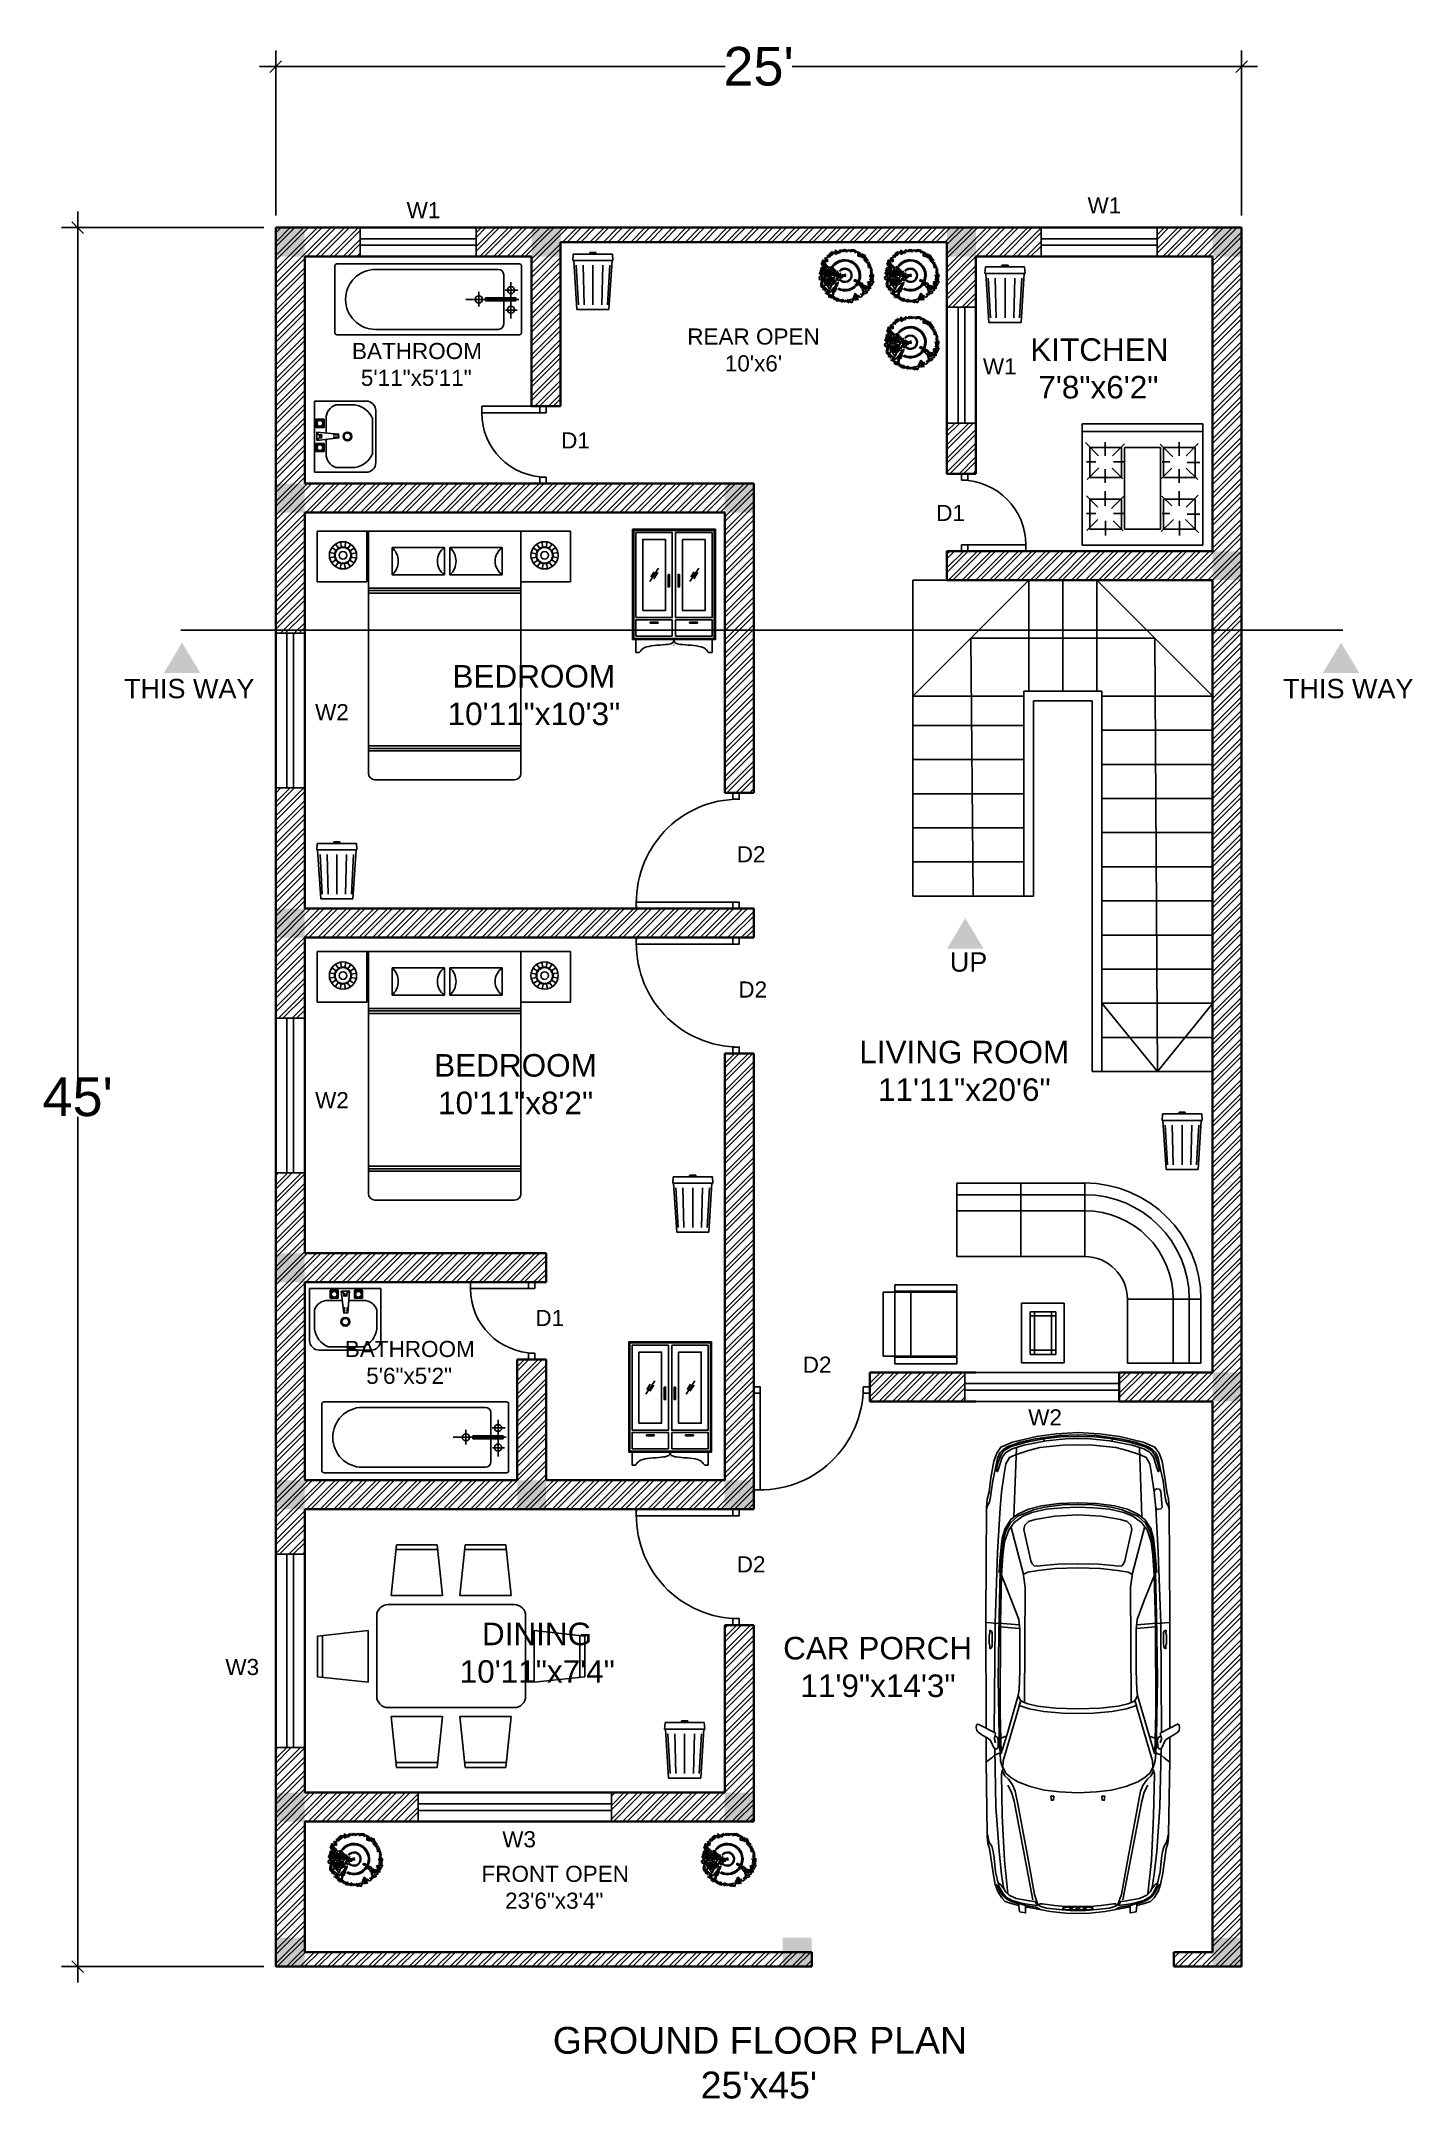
# Model space of a CAD drawing. Header units: inches. Extents: x 431 to 857, y 356 to 995.
import ezdxf

# ---------------------------------------------------------------- set-up
doc = ezdxf.new("R2010")
doc.units = ezdxf.units.IN
doc.header["$MEASUREMENT"] = 0
doc.layers.get('0').update_dxf_attribs({"color": 255})
doc.layers.get('Defpoints').update_dxf_attribs({"color": 255})
doc.layers.add('01.Wall', color=7, linetype='Continuous', lineweight=35)
for name, color, linetype in [('02.Window', 10, 'Continuous'), ('03.Doors', 30, 'Continuous'), ('05.Stairs', 50, 'Continuous'), ('06.Column', 255, 'Continuous'), ('07.Annotations', 255, 'Continuous'), ('08.Dimensions', 255, 'Continuous'), ('09.Hatching', 255, 'Continuous'), ('10.Labels', 255, 'Continuous'), ('11.Furniture', 252, 'Continuous'), ('14.Section Line', 255, 'Continuous'), ('ACCESORI', 255, 'Continuous'), ('cad-block.com', 3, 'Continuous'), ('MUEBLE', 255, 'Continuous'), ('VATDUNG', 255, 'Continuous')]:
    doc.layers.add(name, color=color, linetype=linetype)
doc.styles.get("Standard").update_dxf_attribs({"font": 'arial.ttf'})
doc.dimstyles.get("Standard").update_dxf_attribs({"dimtxt": 12, "dimasz": 3.625, "dimexe": 5, "dimexo": 3.6875, "dimgap": 0.09, "dimtad": 0, "dimtih": 1, "dimtoh": 1, "dimdec": 4, "dimzin": 0, "dimdsep": 46, "dimlunit": 4, "dimtxsty": 'Standard', "dimblk": 'OBLIQUE', "dimblk1": 'ARCHTICK', "dimblk2": 'OBLIQUE', "dimcen": 0.15625, "dimdle": 5, "dimclrd": 251, "dimclre": 251, "dimadec": 0, "dimazin": 0, "dimtfac": 1, "dimtdec": 4, "dimtofl": 0, "dimtmove": 0, "dimatfit": 3, "dimldrblk": 'OBLIQUE', "dimfxl": 0, "dimtolj": 1, "dimtzin": 0, "dimarcsym": 0})

msp = doc.modelspace()

# ---------------------------------------------------------------- texts
at = {"layer": '07.Annotations', "color": 7, "true_color": 0xffffff, "attachment_point": 1}
for s, width, gutter_width, heights, insert, char_height in [('\\pi57.58128;BATHROOM\\P\\pi60.33537;5\'11"x5\'11"', 154.4804, 1, [46.39], (470.11, 901.16), 5), ("\\pi57.22999;REAR OPEN\\P\\pi68.87733;10'x6'", 154.4804, 1, [46.39], (574.61, 905.66), 5), ('\\pi56.53865;KITCHEN\\P\\pi59.0407;7\'8"x6\'2"', 154.4804, 1, [46.39], (681.83, 902.59), 7), ('\\pi52.70441;BEDROOM\\P\\pi51.1836;10\'11"x10\'3"', 154.4804, 1, [46.39], (506.2, 801.16), 7), ('\\pi45.36778;LIVING ROOM\\P\\pi51.1836;11\'11"x20\'6"', 154.4804, 1, [46.39], (639.9, 684.47), 7), ('\\pi52.70441;BEDROOM\\P\\pi53.90291;10\'11"x8\'2"', 154.4804, 1, [46.39], (500.52, 680.34), 7), ('\\pi57.58128;BATHROOM\\P\\pi64.22009;5\'6"x5\'2"', 154.4804, 1, [46.39], (467.89, 591.27), 5), ('\\pi60.80979;DINING\\P\\pi53.90291;10\'11"x7\'4"', 154.4804, 1, [46.39], (507.25, 503.78), 7), ('\\pi48.53831;CAR PORCH\\P\\pi53.90291;11\'9"x14\'3"', 154.4804, 1, [46.39], (613.08, 499.36), 7), ('\\pi54.91757;FRONT OPEN\\P\\pi62.2351;23\'6"x3\'4"', 154.4804, 1, [46.39], (513, 428.28), 5), ("\\pi28.37487;GROUND FLOOR PLAN\\P\\pi74.30498;25'x45'", 183.8831, 1.19, [55.21], (561.69, 378.25), 8.3323)]:
    msp.add_mtext_dynamic_manual_height_columns(s, width=width, gutter_width=gutter_width, heights=heights, dxfattribs=dict(at, insert=insert, char_height=char_height))
at = {"layer": '10.Labels', "color": 7, "true_color": 0xffffff, "attachment_point": 1}
for s, width, heights, insert, char_height in [('\\pi2.69509;W1', 14.5, [0], (753.46, 946.39), 5), ('\\pi2.69509;W1', 14.5, [0], (541.96, 944.89), 5), ('\\pi2.69509;W1', 14.5, [0], (720.96, 896.39), 5), ('\\pi3.69611;D1', 14.5, [0], (588.96, 873.39), 5), ('\\pi3.69611;D1', 14.5, [0], (705.46, 850.89), 5), ('\\pi5.38522;THIS WAY', 51.0228, [8.59], (451.5, 796.83), 6), ('\\pi5.38522;THIS WAY', 51.0228, [8.59], (811.5, 796.83), 6), ('\\pi2.23806;W2', 14.5, [0], (514, 789.02), 5), ('\\pi3.23909;D2', 14.5, [0], (643.96, 744.89), 5), ('\\pi4.68963;UP', 20, [0], (708.69, 711.92), 6), ('\\pi3.23909;D2', 14.5, [0], (644.46, 702.89), 5), ('\\pi2.23806;W2', 14.5, [0], (514, 668.52), 5), ('\\pi3.69611;D1', 14.5, [0], (580.96, 600.89), 5), ('\\pi3.23909;D2', 14.5, [0], (664.46, 586.39), 5), ('\\pi2.23806;W2', 14.5, [0], (735.5, 570.02), 5), ('\\pi3.23909;D2', 14.5, [0], (643.96, 524.39), 5), ('\\pi2.21248;W3', 14.5, [0], (486.15, 492.52), 5), ('\\pi2.21248;W3', 14.5, [0], (572.15, 439.02), 5)]:
    msp.add_mtext_dynamic_manual_height_columns(s, width=width, gutter_width=1, heights=heights, dxfattribs=dict(at, insert=insert, char_height=char_height))

# ---------------------------------------------------------------- blocks, each defined once
blk = doc.blocks.new('Staircase')
for p, q in [((-93.2, 152.6), (-93.2, 118.1)), ((-78.4, 152.6), (-93.2, 152.6)), ((-93.2, 116.6), (-57.2, 152.6)), ((-36, 152.6), (-78.4, 152.6)), ((-57.2, 152.6), (-57.2, 118.1)), ((-46.6, 152.6), (-46.6, 118.1)), ((-36, 152.6), (-36, 118.1)), ((0, 116.6), (-36, 152.6)), ((0, 152.6), (-36, 152.6)), ((0, 116.6), (0, 152.6)), ((-74.45, 54.5), (-75.2, 134.6)), ((-75.2, 134.6), (-18, 134.6)), ((-18, 134.6), (-17.25, 0)), ((-93.2, 118.1), (-93.2, 54.5)), ((-78.4, 116.6), (-93.2, 116.6)), ((-78.4, 116.6), (-58.7, 116.6)), ((-58.7, 115.1), (-58.7, 118.1)), ((-58.7, 118.1), (-57.2, 118.1)), ((-58.7, 115.1), (-58.7, 54.5)), ((-34.5, 118.1), (-57.2, 118.1)), ((-55.7, 115.1), (-37.5, 115.1)), ((-55.7, 115.1), (-55.7, 54.5)), ((-37.5, 115.1), (-37.5, 0)), ((-34.5, 118.1), (-34.5, 0)), ((0, 116.6), (-34.5, 116.6)), ((0, 116.6), (0, 0)), ((-58.7, 107.5), (-93.2, 107.5)), ((0, 106), (-34.5, 106)), ((-58.7, 96.9), (-93.2, 96.9)), ((0, 95.4), (-34.5, 95.4)), ((-58.7, 86.3), (-93.2, 86.3)), ((0, 84.8), (-34.5, 84.8)), ((-58.7, 75.7), (-93.2, 75.7)), ((0, 74.2), (-34.5, 74.2)), ((-58.7, 65.1), (-93.2, 65.1)), ((0, 63.6), (-34.5, 63.6)), ((-93.2, 54.5), (-55.7, 54.5)), ((0, 53), (-34.5, 53)), ((0, 42.4), (-34.5, 42.4)), ((0, 31.8), (-34.5, 31.8)), ((0, 21.2), (-34.5, 21.2)), ((-17.25, 0), (-34.5, 21.2)), ((-17.25, 0), (0, 21.2)), ((0, 10.6), (-34.5, 10.6)), ((-34.5, 0), (-37.5, 0)), ((0, 0), (-34.5, 0))]:
    blk.add_line(p, q)
blk = doc.blocks.new('new window 1')
at = {"layer": '02.Window'}
for p, q in [((0, 9), (36, 9)), ((0, 0), (0, 9)), ((36, 9), (36, 0)), ((0, 5.5), (36, 5.5)), ((0, 3.5), (36, 3.5)), ((36, 0), (0, 0))]:
    blk.add_line(p, q, dxfattribs=at)
blk = doc.blocks.new('new window 2')
at = {"layer": '02.Window'}
for p, q in [((0, 9), (48, 9)), ((0, 0), (0, 9)), ((48, 9), (48, 0)), ((0, 5.5), (48, 5.5)), ((0, 3.5), (48, 3.5)), ((48, 0), (0, 0))]:
    blk.add_line(p, q, dxfattribs=at)
blk = doc.blocks.new('new window 3')
at = {"layer": '02.Window'}
for p, q in [((0, 9), (60, 9)), ((0, 0), (0, 9)), ((60, 9), (60, 0)), ((0, 5.5), (60, 5.5)), ((0, 3.5), (60, 3.5)), ((60, 0), (0, 0))]:
    blk.add_line(p, q, dxfattribs=at)
blk = doc.blocks.new('dooooor')
at = {"layer": '03.Doors'}
for p, q in [((-2, 24), (-20, 24)), ((-20, 22), (-20, 24)), ((0, 22), (-20, 22)), ((0, 24), (-2, 24)), ((-2, 24), (-2, 22)), ((-2, 22), (0, 22)), ((0, 22), (0, 24)), ((0, 2), (-2, 2)), ((-2, 2), (-2, 0)), ((-2, 0), (0, 0)), ((0, 0), (0, 2))]:
    blk.add_line(p, q, dxfattribs=at)
blk.add_arc((0, 22), 20, 180, 270, dxfattribs=at)
blk = doc.blocks.new('door_edited')
at = {"layer": '03.Doors'}
for p, q in [((0, 35.98), (-32, 35.98)), ((-32, 35.98), (-32, 33.98)), ((0, 33.98), (-32, 33.98)), ((-2, 35.98), (0, 35.98)), ((-2, 33.98), (-2, 35.98)), ((0, 33.98), (-2, 33.98)), ((0, 35.98), (0, 33.98))]:
    blk.add_line(p, q, dxfattribs=at)
for points in [[(-2, 33.98), (-2, 35.98), (0, 35.98), (0, 33.98)], [(-2, 0), (0, 0), (0, 2), (-2, 2)]]:
    blk.add_lwpolyline(points, close=True, dxfattribs=at)
blk.add_arc((0, 33.98), 32, 176.41668, 270.00171, dxfattribs=at)
blk = doc.blocks.new('A$C4ACC5314')
at = {"linetype": 'Continuous'}
for p, q in [((0, 1.951), (0, 1.552)), ((0.388, 1.951), (0, 1.951)), ((1.598, 1.951), (0.388, 1.951)), ((0.388, 1.552), (0.388, 1.951)), ((0.402, 1.951), (0.402, 0.05)), ((1.598, 1.951), (1.598, 0.05)), ((1.598, 1.951), (1.987, 1.951)), ((1.598, 1.552), (1.598, 1.951)), ((1.987, 1.951), (1.987, 1.552)), ((0.097, 1.783), (0.137, 1.775)), ((0.114, 1.822), (0.148, 1.798)), ((0.144, 1.851), (0.166, 1.816)), ((0.183, 1.866), (0.19, 1.826)), ((0.225, 1.866), (0.216, 1.825)), ((0.263, 1.849), (0.24, 1.815)), ((0.292, 1.819), (0.258, 1.797)), ((0.308, 1.78), (0.267, 1.773)), ((0.587, 1.822), (0.999, 1.822)), ((0.587, 1.608), (0.587, 1.822)), ((0.999, 1.822), (0.999, 1.608)), ((1.04, 1.822), (1.452, 1.822)), ((1.04, 1.608), (1.04, 1.822)), ((1.452, 1.822), (1.452, 1.608)), ((1.679, 1.78), (1.719, 1.773)), ((1.694, 1.819), (1.729, 1.797)), ((1.723, 1.849), (1.747, 1.815)), ((1.762, 1.866), (1.77, 1.825)), ((1.804, 1.866), (1.796, 1.826)), ((1.843, 1.851), (1.82, 1.816)), ((1.873, 1.822), (1.839, 1.798)), ((1.889, 1.783), (1.849, 1.775)), ((0.096, 1.741), (0.137, 1.749)), ((0.112, 1.702), (0.146, 1.725)), ((0.141, 1.672), (0.164, 1.706)), ((0.179, 1.656), (0.188, 1.696)), ((0.221, 1.655), (0.214, 1.695)), ((0.26, 1.67), (0.238, 1.705)), ((0.291, 1.699), (0.257, 1.723)), ((0.307, 1.738), (0.267, 1.747)), ((1.679, 1.738), (1.72, 1.747)), ((1.696, 1.699), (1.73, 1.723)), ((1.726, 1.67), (1.748, 1.705)), ((1.765, 1.655), (1.772, 1.695)), ((1.807, 1.656), (1.798, 1.696)), ((1.846, 1.672), (1.822, 1.706)), ((1.875, 1.702), (1.84, 1.725)), ((1.89, 1.741), (1.85, 1.749)), ((0, 1.552), (0.388, 1.552)), ((1.598, 1.504), (0.402, 1.504)), ((1.598, 1.485), (0.402, 1.485)), ((1.598, 1.464), (0.402, 1.464)), ((0.999, 1.608), (0.587, 1.608)), ((1.452, 1.608), (1.04, 1.608)), ((1.987, 1.552), (1.598, 1.552)), ((1.598, 0.267), (0.402, 0.267)), ((1.598, 0.246), (0.402, 0.246)), ((1.598, 0.227), (0.402, 0.227)), ((0.452, 0), (1.548, 0))]:
    blk.add_line(p, q, dxfattribs=at)
for centre, radius in [((0.202, 1.761), 0.107), ((0.202, 1.761), 0.0663), ((0.202, 1.761), 0.0622), ((0.202, 1.761), 0.0298), ((1.784, 1.761), 0.107), ((1.784, 1.761), 0.0663), ((1.784, 1.761), 0.0622), ((1.784, 1.761), 0.0298)]:
    blk.add_circle(centre, radius, dxfattribs=at)
for centre, radius, start, end in [((0.496, 1.715), 0.14, 310.2327, 49.7673), ((1.073, 1.715), 0.13, 124.7508, 235.2492), ((0.949, 1.715), 0.14, 310.2327, 49.7673), ((1.526, 1.715), 0.13, 124.7508, 235.2492), ((0.452, 0.05), 0.05, 180, 270), ((1.548, 0.05), 0.05, 270, 0)]:
    blk.add_arc(centre, radius, start, end, dxfattribs=at)
blk = doc.blocks.new('A$C25803E90')
for p, q in [((1600, 1631), (1620, 1583)), ((2602, 1463), (2618, 1637)), ((3624, 1513), (4253, 1489)), ((79, 1304), (108, 1317)), ((4312, 1240), (4334, 1240)), ((4312, 616), (4334, 616)), ((79, 552), (108, 539)), ((2602, 393), (2618, 219)), ((1600, 225), (1620, 273)), ((3624, 343), (4253, 366))]:
    blk.add_line(p, q)
for points in [[(0, 928), (4, 1038), (17, 1177), (59, 1405), (5, 1405), (16, 1461), (73, 1467), (90, 1537), (110, 1591), (142, 1623), (199, 1660), (264, 1684), (369, 1703), (592, 1734), (638, 1749), (703, 1756), (725, 1756), (1393, 1767), (1609, 1767)], [(278, 1656), (380, 1679), (504, 1692), (565, 1702), (615, 1715), (644, 1735), (670, 1744), (719, 1752)], [(1868, 927), (1875, 1132), (1894, 1297), (1913, 1384), (1929, 1425), (1944, 1451), (1990, 1472), (1636, 1575), (1461, 1628), (1461, 1639), (1462, 1655), (1444, 1689), (1422, 1715), (1396, 1746), (1383, 1767)], [(1558, 1680), (1590, 1691), (1603, 1691), (1632, 1683), (1643, 1680), (1650, 1685), (1729, 1838), (1726, 1847), (1721, 1854), (1695, 1856), (1672, 1852), (1656, 1840), (1630, 1805), (1598, 1747), (1583, 1729), (1574, 1722), (1511, 1695), (1503, 1682), (1503, 1671), (1507, 1663), (1521, 1657), (1580, 1656), (1606, 1662), (1614, 1672), (1618, 1684)], [(4279, 928), (4275, 1068), (4255, 1276), (4228, 1379), (4188, 1499), (4164, 1552), (4107, 1585), (4013, 1600), (3846, 1626), (3702, 1639), (3299, 1661), (2649, 1685), (1655, 1692)], [(1693, 1767), (2695, 1769), (3709, 1762), (3784, 1757), (3851, 1738), (3979, 1722), (4130, 1697), (4204, 1669), (4257, 1632), (4304, 1525), (4354, 1307), (4380, 1126), (4392, 926)], [(2417, 1731), (2423, 1719), (2440, 1712), (2466, 1711), (2562, 1711), (2577, 1716), (2585, 1726), (2585, 1733), (2551, 1732), (2547, 1738), (2459, 1737), (2453, 1731), (2417, 1731)], [(2635, 1463), (2652, 1650), (2649, 1673), (2654, 1722), (2658, 1767)], [(4370, 925), (4365, 1098), (4335, 1314), (4303, 1455), (4261, 1573), (4238, 1611), (4205, 1641), (4157, 1662), (4067, 1680), (3949, 1706), (3848, 1720), (3783, 1729), (3749, 1738), (3722, 1753), (3672, 1765)], [(256, 1677), (262, 1672), (253, 1661), (198, 1637), (157, 1607), (126, 1570), (106, 1528), (88, 1466), (73, 1467), (90, 1467), (74, 1406), (59, 1406), (74, 1405), (56, 1313), (48, 1292), (35, 1273)], [(62, 1262), (69, 1280), (81, 1293), (173, 1325), (495, 1382), (952, 1468), (1117, 1501), (1175, 1525), (1226, 1563), (1256, 1596), (1296, 1617)], [(78, 1292), (72, 1302), (88, 1412), (101, 1463), (119, 1529), (148, 1582), (184, 1615), (249, 1650), (279, 1657), (262, 1632), (226, 1604)], [(1502, 1688), (974, 1677), (565, 1648), (359, 1626), (238, 1608), (199, 1592), (168, 1557), (138, 1492), (115, 1370), (107, 1303)], [(1172, 1567), (1108, 1533), (1024, 1511), (123, 1338)], [(179, 1567), (483, 1599), (890, 1620), (1272, 1627), (1304, 1620), (1322, 1611)], [(1102, 927), (1110, 1097), (1127, 1234), (1158, 1364), (1201, 1476), (1240, 1540), (1281, 1586), (1333, 1614), (1394, 1610), (1652, 1534), (1945, 1449), (1899, 1463), (1869, 1372), (1845, 1240), (1830, 1070), (1826, 924)], [(1334, 1616), (1394, 1635), (1460, 1639), (1618, 1647), (2145, 1655), (2720, 1647), (3121, 1638), (3389, 1614), (3493, 1586), (3564, 1546), (3627, 1475), (3686, 1334), (3710, 1232), (3730, 1068), (3734, 925)], [(3709, 927), (3705, 1070), (3691, 1217), (3660, 1349), (3627, 1430), (3570, 1510), (3504, 1560), (3393, 1597), (3270, 1612), (3089, 1625), (2651, 1636), (1834, 1639), (1464, 1630)], [(1935, 1415), (2979, 1409), (3107, 1428), (3537, 1540)], [(3750, 927), (3743, 1098), (3721, 1261), (3691, 1380), (3647, 1476), (3598, 1540), (3516, 1593), (3426, 1620), (3349, 1628), (3216, 1641), (3115, 1648), (3114, 1636), (2858, 1533), (2683, 1468), (2596, 1459), (2219, 1459), (2043, 1465), (1991, 1472)], [(4355, 928), (4353, 1083), (4337, 1220), (4323, 1302), (4303, 1396), (4264, 1538), (4223, 1608), (4178, 1635), (4122, 1656), (4052, 1673), (4035, 1665), (4035, 1661), (4060, 1653), (4167, 1620), (4210, 1586), (4244, 1529), (4276, 1423), (4317, 1217), (4334, 1039), (4337, 927)], [(3155, 927), (3149, 1136), (3133, 1292), (3116, 1386), (3095, 1427)], [(3192, 926), (3189, 1115), (3177, 1249), (3172, 1297), (3175, 1328), (3193, 1345), (3219, 1358), (3506, 1422), (3547, 1413), (3578, 1379), (3596, 1318), (3629, 1140), (3639, 928)], [(26, 929), (28, 998), (32, 1068), (49, 1215), (63, 1266), (80, 1283), (87, 1275), (87, 1253), (74, 1141), (65, 1040), (62, 978), (63, 931)], [(1070, 1147), (1035, 1151), (1034, 1169), (1070, 1174), (1070, 1148)], [(0, 928), (4, 818), (17, 679), (59, 451), (5, 451), (16, 395), (73, 389), (90, 319), (110, 265), (142, 232), (199, 195), (264, 172), (369, 153), (592, 122), (638, 107), (703, 100), (725, 100), (1393, 89), (1609, 89)], [(26, 927), (28, 858), (32, 787), (49, 641), (63, 590), (80, 573), (87, 581), (87, 603), (74, 715), (65, 816), (62, 877), (63, 925)], [(1102, 929), (1110, 759), (1127, 622), (1158, 491), (1201, 380), (1240, 316), (1281, 270), (1333, 242), (1394, 246), (1652, 322), (1945, 407), (1899, 393), (1869, 484), (1845, 616), (1830, 786), (1826, 932)], [(1334, 240), (1394, 221), (1460, 216), (1618, 209), (2145, 201), (2720, 209), (3121, 218), (3389, 242), (3493, 270), (3564, 310), (3627, 381), (3686, 522), (3710, 624), (3730, 788), (3734, 931)], [(1868, 929), (1875, 724), (1894, 559), (1913, 472), (1929, 431), (1944, 405), (1990, 384), (1636, 281), (1461, 228), (1461, 216), (1462, 201), (1444, 167), (1422, 141), (1396, 110), (1383, 89)], [(3709, 929), (3705, 786), (3691, 639), (3660, 507), (3627, 426), (3570, 346), (3504, 296), (3393, 258), (3270, 244), (3089, 231), (2651, 219), (1834, 217), (1464, 226)], [(4279, 928), (4275, 788), (4255, 580), (4228, 477), (4188, 357), (4164, 304), (4107, 271), (4013, 256), (3846, 230), (3702, 217), (3299, 195), (2649, 171), (1655, 164)], [(1693, 89), (2695, 87), (3709, 94), (3784, 99), (3851, 117), (3979, 134), (4130, 159), (4204, 187), (4257, 224), (4304, 331), (4354, 549), (4380, 730), (4392, 930)], [(3750, 929), (3743, 758), (3721, 594), (3691, 475), (3647, 380), (3598, 316), (3516, 263), (3426, 236), (3349, 227), (3216, 215), (3115, 208), (3114, 220), (2858, 323), (2683, 388), (2596, 397), (2219, 397), (2043, 391), (1991, 384)], [(3155, 929), (3149, 720), (3133, 564), (3116, 470), (3095, 429)], [(3192, 930), (3189, 741), (3177, 607), (3172, 559), (3175, 527), (3193, 511), (3219, 498), (3506, 434), (3547, 443), (3578, 477), (3596, 538), (3629, 716), (3639, 928)], [(4370, 931), (4365, 758), (4335, 542), (4303, 401), (4261, 283), (4238, 245), (4205, 215), (4157, 194), (4067, 176), (3949, 150), (3848, 136), (3783, 127), (3749, 118), (3722, 103), (3672, 91)], [(4355, 928), (4353, 773), (4337, 636), (4323, 554), (4303, 460), (4264, 318), (4223, 248), (4178, 221), (4122, 200), (4052, 183), (4035, 191), (4035, 195), (4060, 203), (4167, 236), (4210, 269), (4244, 327), (4276, 433), (4317, 639), (4334, 817), (4337, 929)], [(256, 179), (262, 184), (253, 195), (198, 219), (157, 249), (126, 286), (106, 328), (88, 390), (73, 389), (90, 389), (74, 450), (59, 450), (74, 451), (56, 543), (48, 563), (35, 583)], [(62, 594), (69, 576), (81, 562), (173, 531), (495, 473), (952, 388), (1117, 355), (1175, 331), (1226, 293), (1256, 260), (1296, 239)], [(1070, 709), (1035, 705), (1034, 687), (1070, 682), (1070, 708)], [(78, 563), (72, 554), (88, 444), (101, 393), (119, 327), (148, 274), (184, 241), (249, 206), (279, 199), (262, 224), (226, 252)], [(1502, 168), (974, 179), (565, 208), (359, 230), (238, 248), (199, 264), (168, 299), (138, 364), (115, 486), (107, 553)], [(1172, 289), (1108, 323), (1024, 345), (123, 518)], [(1935, 441), (2979, 447), (3107, 428), (3537, 316)], [(2635, 393), (2652, 206), (2649, 183), (2654, 134), (2658, 89)], [(179, 289), (483, 257), (890, 236), (1272, 229), (1304, 236), (1322, 245)], [(278, 200), (380, 177), (504, 164), (565, 154), (615, 140), (644, 121), (670, 112), (719, 104)], [(1558, 176), (1590, 165), (1603, 165), (1632, 173), (1643, 176), (1650, 171), (1729, 18), (1726, 8), (1721, 2), (1695, 0), (1672, 4), (1656, 16), (1630, 51), (1598, 108), (1583, 127), (1574, 134), (1511, 160), (1503, 174), (1503, 185), (1507, 193), (1521, 199), (1580, 200), (1606, 194), (1614, 184), (1618, 172)], [(3849, 231), (3872, 226), (3877, 206), (3874, 184), (3857, 171), (3707, 158), (3694, 169), (3690, 207), (3705, 214)], [(2417, 125), (2423, 137), (2440, 144), (2466, 145), (2562, 145), (2577, 140), (2585, 130), (2585, 123), (2551, 124), (2547, 118), (2459, 119), (2453, 125), (2417, 125)]]:
    blk.add_lwpolyline(points)
for points in [[(46, 1066, -0.157943), (49, 1065, -0.089863), (51, 1063, -0.04893), (53, 1059, -0.030507), (55, 1053, -0.021648), (56, 1046, -0.017064), (58, 1039, -0.014682), (58, 1030, -0.013651), (59, 1022, -0.013651), (58, 1013, -0.014682), (58, 1005, -0.017064), (57, 997, -0.021648), (55, 990, -0.030507), (53, 985, -0.04893), (51, 981, -0.089863), (49, 978, -0.157943), (47, 977, -0.157943), (44, 978, -0.089863), (42, 981, -0.04893), (40, 985, -0.030507), (38, 990, -0.021648), (36, 997, -0.017064), (35, 1005, -0.014682), (34, 1013, -0.013651), (34, 1022, -0.013651), (34, 1030, -0.014682), (35, 1039, -0.017064), (36, 1046, -0.021648), (38, 1053, -0.030507), (39, 1059, -0.04893), (42, 1063, -0.089863), (44, 1065, -0.157943)], [(46, 1001, -0.1542), (48, 1001, -0.089935), (51, 998, -0.049765), (53, 994, -0.031256), (55, 988, -0.022257), (57, 982, -0.017575), (58, 974, -0.015137), (59, 966, -0.014079), (59, 957, -0.014079), (59, 948, -0.015137), (58, 940, -0.017575), (57, 932, -0.022257), (55, 926, -0.031256), (53, 920, -0.049765), (51, 916, -0.089935), (49, 913, -0.1542), (47, 912, -0.1542), (44, 913, -0.089935), (42, 916, -0.049765), (39, 920, -0.031256), (38, 925, -0.022257), (36, 932, -0.017575), (35, 940, -0.015137), (34, 948, -0.014079), (34, 957, -0.014079), (34, 966, -0.015137), (34, 974, -0.017575), (36, 982, -0.022257), (37, 988, -0.031256), (39, 994, -0.049765), (41, 998, -0.089935), (44, 1001, -0.1542)], [(46, 854, -0.1542), (44, 855, -0.089935), (41, 858, -0.049765), (39, 862, -0.031256), (37, 867, -0.022257), (36, 874, -0.017575), (34, 882, -0.015137), (34, 890, -0.014079), (34, 899, -0.014079), (34, 908, -0.015137), (35, 916, -0.017575), (36, 924, -0.022257), (38, 930, -0.031256), (39, 936, -0.049765), (42, 940, -0.089935), (44, 943, -0.1542), (47, 943, -0.1542), (49, 943, -0.089935), (51, 940, -0.049765), (53, 936, -0.031256), (55, 930, -0.022257), (57, 924, -0.017575), (58, 916, -0.015137), (59, 908, -0.014079), (59, 899, -0.014079), (59, 890, -0.015137), (58, 882, -0.017575), (57, 874, -0.022257), (55, 867, -0.031256), (53, 862, -0.049765), (51, 858, -0.089935), (48, 855, -0.1542)], [(46, 790, -0.157943), (44, 791, -0.089863), (42, 793, -0.04893), (39, 797, -0.030507), (38, 803, -0.021648), (36, 809, -0.017064), (35, 817, -0.014682), (34, 825, -0.013651), (34, 834, -0.013651), (34, 843, -0.014682), (35, 851, -0.017064), (36, 859, -0.021648), (38, 866, -0.030507), (40, 871, -0.04893), (42, 875, -0.089863), (44, 878, -0.157943), (47, 878, -0.157943), (49, 878, -0.089863), (51, 875, -0.04893), (53, 871, -0.030507), (55, 865, -0.021648), (57, 859, -0.017064), (58, 851, -0.014682), (58, 843, -0.013651), (59, 834, -0.013651), (58, 825, -0.014682), (58, 817, -0.017064), (56, 809, -0.021648), (55, 803, -0.030507), (53, 797, -0.04893), (51, 793, -0.089863), (49, 791, -0.157943)]]:
    blk.add_lwpolyline(points, format="xyb", close=True)
blk = doc.blocks.new('_Oblique')
at = {"color": 0, "linetype": 'ByBlock', "lineweight": -2}
blk.add_line((-0.5, -0.5), (0.5, 0.5), dxfattribs=at)
blk = doc.blocks.new('*D29')
at = {"layer": '08.Dimensions', "color": 251, "lineweight": -2, "transparency": 16777216}
for p, q in [((504, 940.69), (504, 992)), ((804, 940.69), (804, 992)), ((499, 987), (643.62, 987)), ((809, 987), (664.38, 987))]:
    blk.add_line(p, q, dxfattribs=at)
at = {"layer": 'Defpoints', "color": 0, "transparency": 16777216}
for p in [(804, 987), (504, 937), (804, 937)]:
    blk.add_point(p, dxfattribs=at)
at = {"layer": '08.Dimensions', "color": 251, "lineweight": -2, "transparency": 16777216, "xscale": 3.625, "yscale": 3.625, "zscale": 3.625, "rotation": 180}
blk.add_blockref('_Oblique', (504, 987), dxfattribs=at)
at = {"layer": '08.Dimensions', "color": 251, "lineweight": -2, "transparency": 16777216, "xscale": 3.625, "yscale": 3.625, "zscale": 3.625}
blk.add_blockref('_Oblique', (804, 987), dxfattribs=at)
at = {"layer": '08.Dimensions', "color": 0, "transparency": 16777216, "insert": (654, 987), "char_height": 12, "attachment_point": 5}
blk.add_mtext("\\A1;25'", dxfattribs=at)
blk = doc.blocks.new('*D30')
at = {"layer": '08.Dimensions', "color": 251, "lineweight": -2, "transparency": 16777216}
for p, q in [((442.5, 942), (442.5, 673.19)), ((500.31, 937), (437.5, 937)), ((442.5, 392), (442.5, 660.81)), ((500.31, 397), (437.5, 397))]:
    blk.add_line(p, q, dxfattribs=at)
at = {"layer": 'Defpoints', "color": 0, "transparency": 16777216}
for p in [(504, 937), (442.5, 397), (504, 397)]:
    blk.add_point(p, dxfattribs=at)
at = {"layer": '08.Dimensions', "color": 251, "lineweight": -2, "transparency": 16777216, "xscale": 3.625, "yscale": 3.625, "zscale": 3.625}
for p, rotation in [((442.5, 937), 90), ((442.5, 397), 270)]:
    blk.add_blockref('_Oblique', p, dxfattribs=dict(at, rotation=rotation))
at = {"layer": '08.Dimensions', "color": 0, "transparency": 16777216, "insert": (442.5, 667), "char_height": 12, "attachment_point": 5}
blk.add_mtext("\\A1;45'", dxfattribs=at)

# ---------------------------------------------------------------- dimensions: what is measured, and where the dimension line sits
at = {"layer": '08.Dimensions', "color": 7, "true_color": 0xffffff}
dim = msp.add_linear_dim(base=(804, 987), p1=(504, 937), p2=(804, 937), dimstyle='Standard', override={"dimdec": 0, "dimtdec": 0, "dimtfillclr": 2}, dxfattribs=at)
dim.commit()
dim.dimension.update_dxf_attribs({"geometry": '*D29', "text_midpoint": (654, 987)})
dim = msp.add_linear_dim(base=(442.5, 397), p1=(504, 937), p2=(504, 397), angle=90, dimstyle='Standard', override={"dimdec": 0, "dimtdec": 0, "dimtfillclr": 2}, dxfattribs=at)
dim.commit()
dim.dimension.update_dxf_attribs({"geometry": '*D30', "text_midpoint": (442.5, 667)})

# ---------------------------------------------------------------- hatches: boundary and pattern name
at = {"layer": '06.Column', "true_color": 0xffffff}
h = msp.add_hatch(color=7, dxfattribs=at)
h.dxf.hatch_style = 1
h.paths.add_polyline_path([(513, 937), (504, 937), (504, 928), (513, 928)])
h = msp.add_hatch(color=7, dxfattribs=at)
h.dxf.hatch_style = 1
h.paths.add_polyline_path([(592.5, 937), (583.5, 937), (583.5, 928), (592.5, 928)])
h = msp.add_hatch(color=7, dxfattribs=at)
h.dxf.hatch_style = 1
h.paths.add_polyline_path([(721.5, 937), (712.5, 937), (712.5, 928), (721.5, 928)])
h = msp.add_hatch(color=7, dxfattribs=at)
h.dxf.hatch_style = 1
h.paths.add_polyline_path([(804, 937), (795, 937), (795, 928), (804, 928)])
h = msp.add_hatch(color=7, dxfattribs=at)
h.dxf.hatch_style = 1
h.paths.add_polyline_path([(513, 857.5), (504, 857.5), (504, 848.5), (513, 848.5)])
h = msp.add_hatch(color=7, dxfattribs=at)
h.dxf.hatch_style = 1
h.paths.add_polyline_path([(652.5, 857.5), (643.5, 857.5), (643.5, 848.5), (652.5, 848.5)])
h = msp.add_hatch(color=7, dxfattribs=at)
h.dxf.hatch_style = 1
h.paths.add_polyline_path([(804, 836.5), (795, 836.5), (795, 827.5), (804, 827.5)])
h = msp.add_hatch(color=7, dxfattribs=at)
h.dxf.hatch_style = 1
h.paths.add_polyline_path([(513, 725.5), (504, 725.5), (504, 716.5), (513, 716.5)])
h = msp.add_hatch(color=7, dxfattribs=at)
h.dxf.hatch_style = 1
h.paths.add_polyline_path([(513, 618.5), (504, 618.5), (504, 609.5), (513, 609.5)])
h = msp.add_hatch(color=7, dxfattribs=at)
h.dxf.hatch_style = 1
h.paths.add_polyline_path([(804, 581.5), (795, 581.5), (795, 572.5), (804, 572.5)])
h = msp.add_hatch(color=7, dxfattribs=at)
h.dxf.hatch_style = 1
h.paths.add_polyline_path([(513, 548), (504, 548), (504, 539), (513, 539)])
h = msp.add_hatch(color=7, dxfattribs=at)
h.dxf.hatch_style = 1
h.paths.add_polyline_path([(588, 548), (579, 548), (579, 539), (588, 539)])
h = msp.add_hatch(color=7, dxfattribs=at)
h.dxf.hatch_style = 1
h.paths.add_polyline_path([(652.5, 548), (643.5, 548), (643.5, 539), (652.5, 539)])
h = msp.add_hatch(color=7, dxfattribs=at)
h.dxf.hatch_style = 1
h.paths.add_polyline_path([(513, 451), (504, 451), (504, 442), (513, 442)])
h = msp.add_hatch(color=7, dxfattribs=at)
h.dxf.hatch_style = 1
h.paths.add_polyline_path([(652.5, 451), (643.5, 451), (643.5, 442), (652.5, 442)])
h = msp.add_hatch(color=7, dxfattribs=at)
h.dxf.hatch_style = 1
h.paths.add_polyline_path([(513, 406), (504, 406), (504, 397), (513, 397)])
h = msp.add_hatch(color=7, dxfattribs=at)
h.dxf.hatch_style = 1
h.paths.add_polyline_path([(670.5, 406), (661.5, 406), (661.5, 397), (670.5, 397)])
h = msp.add_hatch(color=7, dxfattribs=at)
h.dxf.hatch_style = 1
h.paths.add_polyline_path([(804, 406), (795, 406), (795, 397), (804, 397)])
at = {"layer": '09.Hatching', "true_color": 0xffffff}
h = msp.add_hatch(dxfattribs=at)
h.set_pattern_fill('ANSI32', scale=8)
h.paths.add_polyline_path([(652.5, 725.5), (643.5, 725.5), (616, 725.5), (513, 725.5), (513, 763), (504, 763), (504, 691.5), (513, 691.5), (513, 716.5), (643.5, 716.5), (648, 716.5), (652.5, 716.5)])
h.paths.add_polyline_path([(592.5, 928), (592.5, 932.5), (712.5, 932.5), (712.5, 928), (712.5, 912.25), (721.5, 912.25), (721.5, 928), (741.75, 928), (741.75, 937), (566.25, 937), (566.25, 928), (583.5, 928), (583.5, 881.5), (586, 881.5), (588, 881.5), (592.5, 881.5)])
h.paths.add_polyline_path([(721.5, 876.25), (712.5, 876.25), (712.5, 860.5), (721.5, 860.5)])
h.paths.add_polyline_path([(513, 928), (530.25, 928), (530.25, 937), (504, 937), (504, 811), (513, 811), (513, 848.5), (643.5, 848.5), (643.5, 761.5), (652.5, 761.5), (652.5, 857.5), (588, 857.5), (586, 857.5), (583.5, 857.5), (513, 857.5)])
h.paths.add_polyline_path([(718, 581.5), (712.5, 581.5), (700.5, 581.5), (688.5, 581.5), (688.5, 577), (688.5, 572.5), (700.5, 572.5), (712.5, 572.5), (718, 572.5)])
h.paths.add_polyline_path([(548.25, 451), (513, 451), (513, 465), (504, 465), (504, 397), (670.5, 397), (670.5, 401.5), (513, 401.5), (513, 442), (548.25, 442)])
h.paths.add_polyline_path([(652.5, 503), (643.5, 503), (643.5, 470.5), (643.5, 451), (608.25, 451), (608.25, 442), (652.5, 442), (652.5, 461.5)])
h.paths.add_polyline_path([(513, 609.5), (579, 609.5), (582.5, 609.5), (584.5, 609.5), (588, 609.5), (588, 618.5), (513, 618.5), (513, 643.5), (504, 643.5), (504, 525), (513, 525), (513, 539), (583.5, 539), (588, 539), (643.5, 539), (648, 539), (652.5, 539), (652.5, 548), (652.5, 577), (652.5, 680.5), (643.5, 680.5), (643.5, 581.5), (643.5, 548), (588, 548), (588, 585.5), (579, 585.5), (579, 548), (513, 548)])
h = msp.add_hatch(dxfattribs=at)
h.set_pattern_fill('ANSI32', scale=8)
h.paths.add_polyline_path([(804, 937), (777.75, 937), (777.75, 928), (795, 928), (804, 928)])
h = msp.add_hatch(dxfattribs=at)
h.set_pattern_fill('ANSI32', scale=8)
h.paths.add_polyline_path([(795, 581.5), (766, 581.5), (766, 572.5), (795, 572.5)])
h.paths.add_polyline_path([(804, 827.5), (795, 827.5), (795, 581.5), (804, 397)])
h.paths.add_polyline_path([(795, 581.5), (795, 572.5), (795, 401.5), (783, 401.5), (783, 397), (804, 397)])
h.paths.add_polyline_path([(804, 836.5), (795, 836.5), (795, 827.5), (804, 827.5)])
h.paths.add_polyline_path([(795, 836.5), (712.5, 836.5), (712.5, 827.5), (795, 827.5)])
h.paths.add_polyline_path([(804, 928), (795, 928), (795, 836.5), (804, 836.5)])
h = msp.add_hatch(color=7, dxfattribs=at)
h.dxf.hatch_style = 1
h.paths.add_polyline_path([(469.25, 798.68), (480.56, 798.68), (474.91, 808.11)])
h = msp.add_hatch(color=7, dxfattribs=at)
h.dxf.hatch_style = 1
h.paths.add_polyline_path([(829.25, 798.68), (840.56, 798.68), (834.91, 808.11)])
h = msp.add_hatch(color=7, dxfattribs=at)
h.dxf.hatch_style = 1
h.paths.add_polyline_path([(712.54, 713.1), (723.85, 713.1), (718.19, 722.53)])

# ---------------------------------------------------------------- linework, layer by layer
at = {"color": 7, "linetype": 'Continuous', "true_color": 0xffffff}
for p, q in [((673.44, 925.51), (673.86, 926.54)), ((674.2, 926.89), (673.74, 925.65)), ((673.8, 926.9), (674.2, 926.89)), ((673.86, 926.54), (673.8, 926.9)), ((674.21, 926.62), (674.78, 926.04)), ((674.51, 925.52), (674.21, 926.62)), ((674.32, 926.82), (674.51, 925.52)), ((675.39, 926.35), (674.32, 926.82)), ((674.5, 927.6), (675.15, 926.74)), ((675.05, 927.11), (674.5, 927.6)), ((674.8, 927.19), (674.62, 926.91)), ((674.62, 926.91), (675.05, 927.11)), ((674.85, 927.72), (674.8, 927.19)), ((675.44, 927.61), (674.85, 927.72)), ((675.15, 926.74), (675.4, 927.29)), ((675.36, 927.89), (676.24, 927.89)), ((676.1, 927.75), (675.36, 927.89)), ((675.39, 928.41), (675.44, 927.61)), ((676.24, 927.89), (675.39, 928.41)), ((675.4, 927.29), (675.39, 926.35)), ((677.33, 928.97), (675.85, 928.56)), ((675.85, 928.56), (677.14, 928.77)), ((676.05, 928.96), (676.1, 927.75)), ((676.36, 928.16), (676.05, 928.96)), ((676.98, 929.58), (676.07, 928.95)), ((676.07, 928.95), (677.33, 928.97)), ((677.14, 928.77), (676.36, 928.16)), ((676.87, 929.29), (676.98, 929.58)), ((677.12, 928.79), (676.87, 929.29)), ((677.43, 929.47), (677.12, 928.79)), ((677.36, 929.06), (677.43, 929.47)), ((678.96, 929.23), (677.36, 929.06)), ((677.44, 929.36), (678.18, 929.72)), ((678.46, 929.67), (677.44, 929.36)), ((677.86, 930.07), (677.86, 928.63)), ((678.94, 928.98), (677.86, 930.07)), ((677.86, 928.63), (678.96, 929.23)), ((678.5, 929.57), (678.46, 929.67)), ((678.5, 929.4), (679.72, 930.11)), ((679.72, 930.11), (678.94, 928.98)), ((679.38, 929.92), (679.02, 929.53)), ((679.38, 930.13), (679.07, 929.01)), ((679.07, 929.01), (680.18, 930.04)), ((679.7, 929.4), (679.38, 929.92)), ((680.52, 930.23), (679.7, 929.4)), ((680.13, 930.06), (680.97, 929.92)), ((680.97, 929.92), (680.18, 929.65)), ((680.18, 929.65), (680.58, 929.49)), ((680.64, 929.92), (680.52, 930.23)), ((680.58, 929.49), (680.64, 929.92)), ((680.93, 929.77), (681.24, 930.25)), ((681.28, 929.39), (680.93, 929.77)), ((681.76, 930.08), (681.28, 929.39)), ((682.08, 930.1), (681.39, 929.79)), ((683.38, 929.69), (681.76, 930.08)), ((681.95, 929.55), (682.08, 930.1)), ((682.45, 930.07), (681.95, 929.55)), ((682.75, 930.08), (682.43, 929.42)), ((682.43, 929.42), (683.38, 929.69)), ((682.78, 929.9), (682.45, 930.07)), ((682.76, 930.03), (683.58, 930.11)), ((683.4, 929.42), (682.76, 930.03)), ((683.37, 929.51), (682.78, 929.9)), ((683.58, 930.11), (683.37, 929.51)), ((683.42, 930.05), (683.4, 929.42)), ((684.12, 929.94), (683.42, 930.05)), ((683.72, 929.45), (684.12, 929.94)), ((684.06, 929.3), (683.72, 929.45)), ((684.43, 929.57), (683.8, 929.17)), ((683.8, 929.17), (684.62, 929.43)), ((683.81, 929.67), (684.23, 929.68)), ((684.55, 929.53), (683.81, 929.67)), ((684.58, 929.55), (684.06, 929.3)), ((684.23, 929.68), (684.58, 929.55)), ((685.31, 929.17), (684.43, 929.57)), ((684.62, 929.43), (684.55, 929.53)), ((684.79, 929.5), (684.79, 928.07)), ((685.71, 928.91), (684.79, 929.5)), ((684.79, 928.07), (685.68, 927.86)), ((684.95, 929.1), (685.31, 929.17)), ((685.68, 927.86), (684.95, 929.1)), ((685.59, 927.86), (685.71, 928.91)), ((686.56, 928.48), (685.59, 927.86)), ((685.81, 928.74), (686.36, 928.22)), ((686, 927.76), (685.81, 928.74)), ((687.07, 928.52), (686, 927.76)), ((686.05, 928.84), (686.56, 928.48)), ((686.91, 927.46), (686.05, 928.84)), ((686.36, 928.22), (686.15, 927.47)), ((686.15, 927.47), (686.82, 928.12)), ((686.54, 927.32), (688, 926.75)), ((687.71, 927.03), (686.54, 927.32)), ((686.81, 926.8), (687.09, 927.62)), ((688.08, 925.49), (686.81, 926.8)), ((686.82, 928.12), (686.91, 927.46)), ((686.91, 928.36), (687.71, 927.03)), ((687.09, 927.62), (686.91, 928.36)), ((687.17, 927.74), (687.07, 928.52)), ((687.13, 926.9), (687.17, 927.74)), ((688, 926.75), (687.13, 926.9)), ((687.58, 926.65), (688.15, 926.9)), ((687.81, 925.7), (687.58, 926.65)), ((687.69, 926.91), (688.08, 925.49)), ((688.15, 926.9), (687.69, 926.91)), ((693.79, 925.51), (694.2, 926.54)), ((694.55, 926.89), (694.08, 925.65)), ((694.15, 926.9), (694.55, 926.89)), ((694.2, 926.54), (694.15, 926.9)), ((694.55, 926.62), (695.13, 926.04)), ((694.86, 925.52), (694.55, 926.62)), ((694.66, 926.82), (694.86, 925.52)), ((695.74, 926.35), (694.66, 926.82)), ((694.84, 927.6), (695.49, 926.74)), ((695.4, 927.11), (694.84, 927.6)), ((695.15, 927.19), (694.97, 926.91)), ((694.97, 926.91), (695.4, 927.11)), ((695.19, 927.72), (695.15, 927.19)), ((695.78, 927.61), (695.19, 927.72)), ((695.49, 926.74), (695.74, 927.29)), ((695.7, 927.89), (696.58, 927.89)), ((696.44, 927.75), (695.7, 927.89)), ((695.74, 928.41), (695.78, 927.61)), ((696.58, 927.89), (695.74, 928.41)), ((695.74, 927.29), (695.74, 926.35)), ((697.67, 928.97), (696.2, 928.56)), ((696.2, 928.56), (697.48, 928.77)), ((696.39, 928.96), (696.44, 927.75)), ((696.7, 928.16), (696.39, 928.96)), ((697.32, 929.58), (696.42, 928.95)), ((696.42, 928.95), (697.67, 928.97)), ((697.48, 928.77), (696.7, 928.16)), ((697.21, 929.29), (697.32, 929.58)), ((697.46, 928.79), (697.21, 929.29)), ((697.77, 929.47), (697.46, 928.79)), ((697.71, 929.06), (697.77, 929.47)), ((699.31, 929.23), (697.71, 929.06)), ((697.78, 929.36), (698.52, 929.72)), ((698.8, 929.67), (697.78, 929.36)), ((698.2, 930.07), (698.21, 928.63)), ((699.28, 928.98), (698.2, 930.07)), ((698.21, 928.63), (699.31, 929.23)), ((698.84, 929.57), (698.8, 929.67)), ((698.84, 929.4), (700.07, 930.11)), ((700.07, 930.11), (699.28, 928.98)), ((699.73, 929.92), (699.37, 929.53)), ((699.72, 930.13), (699.41, 929.01)), ((699.41, 929.01), (700.53, 930.04)), ((700.05, 929.4), (699.73, 929.92)), ((700.87, 930.23), (700.05, 929.4)), ((700.48, 930.06), (701.31, 929.92)), ((701.31, 929.92), (700.53, 929.65)), ((700.53, 929.65), (700.92, 929.49)), ((700.99, 929.92), (700.87, 930.23)), ((700.92, 929.49), (700.99, 929.92)), ((701.27, 929.77), (701.59, 930.25)), ((701.62, 929.39), (701.27, 929.77)), ((702.1, 930.08), (701.62, 929.39)), ((702.43, 930.1), (701.74, 929.79)), ((703.72, 929.69), (702.1, 930.08)), ((702.29, 929.55), (702.43, 930.1)), ((702.79, 930.07), (702.29, 929.55)), ((703.09, 930.08), (702.77, 929.42)), ((702.77, 929.42), (703.72, 929.69)), ((703.12, 929.9), (702.79, 930.07)), ((703.1, 930.03), (703.93, 930.11)), ((703.75, 929.42), (703.1, 930.03)), ((703.71, 929.51), (703.12, 929.9)), ((703.93, 930.11), (703.71, 929.51)), ((703.77, 930.05), (703.75, 929.42)), ((704.46, 929.94), (703.77, 930.05)), ((704.07, 929.45), (704.46, 929.94)), ((704.4, 929.3), (704.07, 929.45)), ((704.77, 929.57), (704.14, 929.17)), ((704.14, 929.17), (704.96, 929.43)), ((704.16, 929.67), (704.58, 929.68)), ((704.9, 929.53), (704.16, 929.67)), ((704.92, 929.55), (704.4, 929.3)), ((704.58, 929.68), (704.92, 929.55)), ((705.66, 929.17), (704.77, 929.57)), ((704.96, 929.43), (704.9, 929.53)), ((705.13, 929.5), (705.13, 928.07)), ((706.05, 928.91), (705.13, 929.5)), ((705.13, 928.07), (706.03, 927.86)), ((705.3, 929.1), (705.66, 929.17)), ((706.03, 927.86), (705.3, 929.1)), ((705.94, 927.86), (706.05, 928.91)), ((706.9, 928.48), (705.94, 927.86)), ((706.16, 928.74), (706.7, 928.22)), ((706.34, 927.76), (706.16, 928.74)), ((707.42, 928.52), (706.34, 927.76)), ((706.4, 928.84), (706.9, 928.48)), ((707.26, 927.46), (706.4, 928.84)), ((706.7, 928.22), (706.5, 927.47)), ((706.5, 927.47), (707.16, 928.12)), ((706.88, 927.32), (708.34, 926.75)), ((708.06, 927.03), (706.88, 927.32)), ((707.16, 928.12), (707.26, 927.46)), ((707.16, 926.8), (707.44, 927.62)), ((708.43, 925.49), (707.16, 926.8)), ((707.26, 928.36), (708.06, 927.03)), ((707.44, 927.62), (707.26, 928.36)), ((707.51, 927.74), (707.42, 928.52)), ((707.48, 926.9), (707.51, 927.74)), ((708.34, 926.75), (707.48, 926.9)), ((707.93, 926.65), (708.49, 926.9)), ((708.16, 925.7), (707.93, 926.65)), ((708.04, 926.91), (708.43, 925.49)), ((708.49, 926.9), (708.04, 926.91)), ((673.41, 921.96), (672.68, 921.49)), ((672.68, 921.49), (673.25, 920.63)), ((673.21, 923.28), (672.83, 922.97)), ((672.83, 922.97), (673.05, 922.64)), ((672.91, 921.65), (673.41, 921.96)), ((672.94, 920.79), (672.91, 921.65)), ((674.74, 921.46), (672.94, 920.79)), ((673.05, 922.64), (673.19, 922.75)), ((673.6, 924.15), (673.09, 923.45)), ((673.09, 923.45), (673.58, 923.64)), ((673.34, 922.91), (673.16, 922.24)), ((673.16, 922.24), (673.45, 921.97)), ((673.19, 922.75), (673.59, 923.29)), ((673.58, 923.26), (673.21, 923.28)), ((673.23, 922.5), (674.09, 922.8)), ((673.72, 922.35), (673.23, 922.5)), ((673.25, 920.63), (673.7, 921.07)), ((674.06, 924.74), (673.28, 924.51)), ((673.28, 924.51), (673.73, 923.58)), ((673.48, 923.44), (673.34, 922.91)), ((673.37, 921.6), (673.71, 922.42)), ((675.05, 921.82), (673.37, 921.6)), ((673.79, 925.43), (673.44, 925.51)), ((673.45, 921.97), (673.72, 922.35)), ((673.71, 922.42), (673.46, 919.7)), ((673.46, 919.7), (674.74, 921.46)), ((673.59, 923.29), (673.48, 923.44)), ((673.58, 923.64), (673.71, 923.5)), ((673.71, 923.28), (673.58, 923.26)), ((673.73, 923.58), (673.6, 924.15)), ((673.63, 924.96), (674.15, 925.19)), ((673.7, 921.07), (673.79, 919.58)), ((673.71, 923.5), (673.71, 923.28)), ((673.74, 925.65), (674.86, 925.61)), ((674.04, 926), (673.79, 925.43)), ((673.81, 921.03), (675.05, 921.82)), ((675.48, 920.44), (673.81, 921.03)), ((673.92, 924.52), (674.37, 923.46)), ((675.14, 924.15), (673.92, 924.52)), ((673.92, 923.23), (674.15, 922.15)), ((674.19, 922.82), (673.92, 923.23)), ((673.99, 924.36), (674.06, 924.74)), ((674.04, 923.65), (673.99, 924.36)), ((674.78, 926.04), (674.04, 926)), ((674.37, 923.46), (674.04, 923.65)), ((674.15, 925.19), (674.07, 924.89)), ((674.07, 924.89), (674.46, 925.11)), ((674.09, 922.8), (674.19, 922.82)), ((674.65, 923.22), (674.12, 922.37)), ((674.12, 922.37), (675.14, 921.98)), ((674.74, 924.14), (674.14, 923.38)), ((674.14, 923.38), (674.91, 923.23)), ((674.15, 922.15), (674.85, 922.52)), ((674.17, 924.98), (675.06, 925.68)), ((674.86, 925.61), (674.17, 924.98)), ((674.43, 924.7), (674.19, 924.69)), ((674.19, 924.69), (674.23, 924.45)), ((674.23, 924.45), (674.41, 924.51)), ((675.14, 921.98), (674.28, 921.35)), ((674.28, 921.35), (674.29, 921.15)), ((674.28, 920.61), (675.15, 920.02)), ((674.83, 919.04), (674.28, 920.61)), ((674.29, 921.15), (674.33, 921.62)), ((674.33, 921.62), (675.08, 920.61)), ((674.41, 924.51), (674.75, 924.85)), ((674.41, 919.67), (675.48, 920.44)), ((674.46, 925.11), (674.43, 924.7)), ((674.67, 924.9), (674.56, 924.79)), ((674.56, 924.79), (674.59, 924.62)), ((674.59, 924.62), (674.78, 924.51)), ((674.6, 923.64), (674.74, 924.14)), ((674.86, 923.9), (674.6, 923.64)), ((674.85, 922.52), (674.65, 923.22)), ((674.75, 924.85), (674.67, 924.9)), ((674.75, 924.08), (675.14, 924.15)), ((674.91, 923.23), (674.75, 924.08)), ((674.76, 921.05), (675.68, 920.79)), ((675.64, 920.55), (674.76, 921.05)), ((674.78, 924.51), (674.85, 924.55)), ((675.38, 920.44), (674.83, 919.04)), ((674.85, 924.55), (674.99, 924.67)), ((674.91, 923.5), (674.86, 923.9)), ((675.48, 923.56), (674.9, 922.94)), ((674.9, 922.94), (675.51, 923.31)), ((675.41, 923.34), (674.91, 923.5)), ((674.93, 925.18), (675.33, 925.3)), ((675, 925.03), (674.93, 925.18)), ((674.93, 924.57), (675.09, 924.76)), ((675.22, 924.51), (674.93, 924.57)), ((674.96, 922.53), (675.93, 923.18)), ((675.4, 922.67), (674.96, 922.53)), ((674.99, 924.67), (675.05, 924.92)), ((675.05, 924.92), (675, 925.03)), ((675.02, 922.3), (675.77, 922.55)), ((675.43, 921.54), (675.02, 922.3)), ((675.08, 920.61), (675.58, 921.37)), ((675.09, 924.76), (675.36, 924.72)), ((675.1, 923.48), (675.48, 923.56)), ((675.3, 923), (675.1, 923.48)), ((675.15, 920.02), (676.56, 921.16)), ((676, 920.27), (675.18, 919.03)), ((675.51, 923.22), (675.21, 923.02)), ((675.21, 923.02), (675.3, 923)), ((675.33, 925.3), (675.22, 924.51)), ((675.77, 922.55), (675.28, 922.29)), ((675.28, 922.29), (675.43, 922.17)), ((675.83, 924.26), (675.35, 924.08)), ((675.35, 924.08), (675.78, 924.07)), ((675.36, 924.72), (675.61, 924.57)), ((675.89, 919.92), (675.38, 920.44)), ((675.43, 922.17), (675.4, 922.67)), ((675.49, 924.24), (675.41, 923.34)), ((676.24, 922.36), (675.43, 921.54)), ((675.82, 923.8), (675.49, 924.24)), ((675.51, 923.31), (675.82, 923.8)), ((675.93, 923.18), (675.51, 923.22)), ((675.58, 921.37), (675.64, 920.55)), ((675.61, 924.57), (675.91, 924.69)), ((676.03, 923.58), (675.64, 922.83)), ((675.64, 922.83), (676.22, 922.92)), ((675.68, 920.79), (676.9, 921.6)), ((675.79, 924.86), (675.71, 924.58)), ((675.71, 924.58), (675.83, 924.26)), ((676.22, 922.92), (675.75, 922.17)), ((675.75, 922.17), (676.31, 922.14)), ((675.78, 924.07), (676.18, 923.29)), ((675.91, 924.69), (675.79, 924.86)), ((675.8, 923.31), (676.04, 923.66)), ((676.31, 923.02), (675.8, 923.31)), ((675.89, 921.57), (676.76, 922.34)), ((676.39, 921.55), (675.89, 921.57)), ((676.97, 921.26), (675.89, 919.92)), ((676.31, 922.14), (675.95, 921.51)), ((675.95, 921.51), (676.48, 921.7)), ((676.56, 919.44), (676, 920.27)), ((676.04, 923.66), (676.03, 923.58)), ((676.25, 923.98), (676.13, 923.63)), ((676.13, 923.63), (676.26, 923.44)), ((676.16, 924.26), (676.35, 924.66)), ((677.02, 924.41), (676.16, 924.26)), ((676.18, 923.29), (676.48, 923.86)), ((676.65, 920.27), (676.23, 920.1)), ((676.23, 920.1), (676.25, 920.11)), ((676.76, 922.34), (676.24, 922.36)), ((676.48, 923.86), (676.25, 923.98)), ((676.25, 920.11), (677.61, 920.69)), ((676.26, 923.44), (676.51, 923.49)), ((677.24, 923.27), (676.31, 923.02)), ((676.35, 924.66), (676.59, 924.96)), ((676.35, 924.3), (676.55, 924.57)), ((676.73, 924), (676.35, 924.3)), ((677.22, 922.84), (676.38, 922.54)), ((676.38, 922.54), (676.44, 921.95)), ((676.48, 921.7), (676.39, 921.55)), ((676.57, 923.75), (676.41, 922.83)), ((676.41, 922.83), (677.24, 923.27)), ((676.44, 921.95), (676.72, 922.27)), ((677.18, 924.15), (676.49, 924.01)), ((676.49, 924.01), (676.92, 924.08)), ((676.51, 923.49), (676.63, 923.79)), ((676.55, 924.57), (677.02, 924.41)), ((677.18, 922.63), (676.55, 923.2)), ((676.56, 921.16), (677.15, 920.41)), ((677.46, 920.4), (676.56, 919.44)), ((676.78, 923.29), (676.57, 923.75)), ((677.34, 922.63), (676.57, 921.97)), ((676.59, 924.96), (677.06, 924.35)), ((676.62, 919.39), (677.45, 920.61)), ((676.63, 923.79), (676.76, 924.07)), ((677.33, 923.9), (676.63, 923.62)), ((676.9, 921.6), (676.65, 920.27)), ((676.68, 923.72), (677.18, 924.15)), ((677.03, 923.76), (676.68, 923.65)), ((676.68, 923.65), (676.68, 923.72)), ((676.7, 922.64), (677.22, 922.84)), ((676.72, 922.27), (676.78, 923.29)), ((676.92, 924.08), (676.73, 924)), ((677.06, 924.35), (676.75, 923.85)), ((676.75, 923.85), (677.16, 923.79)), ((676.76, 924.07), (677.03, 923.76)), ((678.85, 922.63), (676.8, 924.34)), ((676.93, 922.34), (677.51, 922.75)), ((677.67, 921.85), (676.93, 922.34)), ((677.34, 923.9), (676.97, 924.86)), ((677.61, 920.69), (676.97, 921.26)), ((677, 923.2), (677.21, 922.34)), ((677.45, 922.29), (677, 923.2)), ((677.21, 922.34), (677.12, 922.02)), ((677.66, 923.53), (677.15, 923.47)), ((677.15, 923.47), (677.34, 923.16)), ((677.15, 920.41), (677.57, 921.8)), ((677.16, 923.79), (677.41, 924.14)), ((677.45, 920.61), (677.22, 919.5)), ((677.51, 922.75), (677.29, 922.52)), ((677.29, 922.52), (677.66, 922.44)), ((677.34, 923.16), (677.59, 923.32)), ((677.41, 924.14), (677.66, 923.53)), ((677.81, 922.42), (677.45, 922.29)), ((677.98, 920.1), (677.46, 920.4)), ((678.05, 923.69), (677.52, 923.08)), ((677.52, 923.08), (677.76, 922.87)), ((677.54, 921.83), (677.6, 922.22)), ((678.41, 922.14), (677.54, 921.83)), ((677.58, 923.71), (678.05, 923.69)), ((677.82, 923.2), (677.58, 923.71)), ((677.59, 923.32), (677.82, 923.2)), ((677.6, 922.22), (677.67, 922.26)), ((677.66, 922.44), (677.94, 922.49)), ((677.67, 922.26), (677.67, 921.85)), ((677.76, 922.87), (678.12, 923.17)), ((678.6, 923.16), (677.81, 922.85)), ((677.81, 922.85), (678.27, 922.6)), ((677.94, 922.49), (677.81, 922.42)), ((677.87, 920.34), (678.49, 921.28)), ((678.11, 921.29), (677.98, 920.1)), ((678.1, 921.99), (678.23, 922.39)), ((678.36, 921.95), (678.1, 921.99)), ((680.17, 921.5), (678.11, 921.29)), ((678.23, 922.39), (678.41, 922.14)), ((678.27, 922.6), (678.43, 923.05)), ((678.69, 923.06), (678.32, 922.58)), ((678.32, 922.58), (678.56, 922.44)), ((678.69, 922.2), (678.36, 921.95)), ((678.37, 921.77), (678.44, 922.2)), ((678.37, 922.13), (678.37, 921.77)), ((678.5, 921.54), (678.37, 922.13)), ((678.43, 923.05), (678.67, 922.34)), ((678.44, 922.2), (678.69, 922.2)), ((678.46, 923.54), (678.6, 923.16)), ((678.49, 921.28), (678.74, 920.37)), ((678.61, 921.53), (678.5, 921.54)), ((678.99, 922.13), (678.61, 921.53)), ((678.67, 922.34), (678.81, 922.53)), ((678.81, 922.53), (678.69, 923.06)), ((678.74, 920.37), (679.82, 921.59)), ((678.96, 922.35), (678.88, 921.94)), ((678.88, 921.94), (679.11, 922.12)), ((679.3, 922.21), (678.96, 922.35)), ((679.02, 921.54), (678.99, 922.13)), ((679.43, 921.92), (679.02, 921.54)), ((679.11, 922.12), (679.49, 922.01)), ((679.17, 922.66), (679.39, 922.95)), ((679.39, 922.95), (679.3, 922.21)), ((679.57, 921.68), (679.43, 921.92)), ((679.49, 922.01), (679.91, 922.46)), ((679.77, 921.67), (679.57, 921.68)), ((680.11, 921.95), (679.77, 921.67)), ((679.82, 921.59), (680.17, 921.5)), ((679.91, 922.46), (679.98, 922.47)), ((679.98, 922.47), (680.06, 921.54)), ((680.06, 921.54), (680.33, 921.97)), ((680.39, 922.09), (680.11, 921.95)), ((680.22, 922.15), (680.8, 922.16)), ((680.46, 921.99), (680.22, 922.15)), ((680.33, 921.97), (680.46, 921.99)), ((680.66, 922.5), (680.39, 922.09)), ((680.42, 921.87), (680.66, 922.5)), ((681, 921.79), (680.42, 921.87)), ((680.8, 922.16), (680.88, 922.67)), ((680.88, 922.67), (681, 921.79)), ((683.78, 920.85), (683.71, 920.37)), ((683.71, 920.37), (685.48, 919.7)), ((684.63, 920.53), (683.78, 920.85)), ((684.09, 920.37), (684.34, 920.64)), ((684.32, 920.46), (684.09, 920.37)), ((684.13, 920.51), (684.28, 920.25)), ((684.28, 920.25), (684.45, 920.3)), ((684.45, 920.5), (684.32, 920.46)), ((684.34, 920.64), (684.4, 920.53)), ((684.45, 920.3), (684.45, 920.5)), ((684.89, 920.34), (684.63, 920.53)), ((685.13, 919.68), (684.89, 920.34)), ((689.77, 920.41), (687.73, 919.93)), ((687.73, 919.93), (688.73, 920.36)), ((688.51, 926.19), (687.81, 925.7)), ((687.84, 925.35), (688.71, 925.61)), ((688.87, 924.81), (687.84, 925.35)), ((688.73, 920.36), (687.88, 919.18)), ((687.94, 924.67), (688.79, 924.98)), ((688.9, 924.34), (687.94, 924.67)), ((688, 926.07), (688.51, 926.19)), ((688.02, 925.33), (688, 926.07)), ((688.71, 925.61), (688.02, 925.33)), ((689.65, 922.13), (688.29, 922.09)), ((688.29, 922.09), (688.68, 922.02)), ((688.39, 920.78), (689.28, 921.62)), ((689.06, 921.19), (688.39, 920.78)), ((689.65, 920.99), (688.47, 919.6)), ((688.51, 925.67), (688.58, 924.42)), ((688.79, 924.98), (688.51, 925.67)), ((688.58, 924.42), (688.93, 924.47)), ((688.64, 923.06), (689.23, 923.48)), ((688.74, 922.89), (688.64, 923.06)), ((688.68, 922.02), (688.74, 920.99)), ((688.69, 924.1), (689.27, 924.22)), ((689.3, 923.65), (688.69, 924.1)), ((688.73, 919.14), (688.84, 920.36)), ((689.79, 922.16), (688.74, 922.89)), ((688.74, 920.99), (689.48, 922.48)), ((688.77, 923.48), (688.96, 924.69)), ((689.27, 924.22), (688.77, 923.48)), ((688.84, 920.36), (689.22, 920.82)), ((688.86, 922.83), (689.3, 923.25)), ((688.88, 921.43), (688.86, 922.83)), ((688.93, 924.47), (688.87, 924.81)), ((689.48, 922.48), (688.88, 921.43)), ((688.88, 919.92), (689.02, 920.8)), ((688.96, 924.69), (688.9, 924.34)), ((689.02, 920.8), (689.65, 920.99)), ((689.22, 920.82), (689.06, 921.19)), ((689.3, 923.25), (689.09, 921.99)), ((689.09, 921.99), (689.79, 922.16)), ((689.15, 919.08), (689.77, 920.41)), ((689.23, 923.48), (689.3, 923.65)), ((689.28, 921.62), (689.44, 921.54)), ((689.44, 921.54), (689.58, 921.22)), ((689.58, 921.22), (689.65, 922.13)), ((693.75, 921.96), (693.02, 921.49)), ((693.02, 921.49), (693.59, 920.63)), ((693.55, 923.28), (693.17, 922.97)), ((693.17, 922.97), (693.39, 922.64)), ((693.26, 921.65), (693.75, 921.96)), ((693.29, 920.79), (693.26, 921.65)), ((695.09, 921.46), (693.29, 920.79)), ((693.39, 922.64), (693.53, 922.75)), ((693.94, 924.15), (693.44, 923.45)), ((693.44, 923.45), (693.93, 923.64)), ((693.68, 922.91), (693.5, 922.24)), ((693.5, 922.24), (693.79, 921.97)), ((693.53, 922.75), (693.93, 923.29)), ((693.92, 923.26), (693.55, 923.28)), ((693.58, 922.5), (694.43, 922.8)), ((694.06, 922.35), (693.58, 922.5)), ((693.59, 920.63), (694.04, 921.07)), ((694.4, 924.74), (693.63, 924.51)), ((693.63, 924.51), (694.07, 923.58)), ((693.82, 923.44), (693.68, 922.91)), ((693.71, 921.6), (694.06, 922.42)), ((695.4, 921.82), (693.71, 921.6)), ((694.13, 925.43), (693.79, 925.51)), ((693.79, 921.97), (694.06, 922.35)), ((694.06, 922.42), (693.81, 919.7)), ((693.81, 919.7), (695.09, 921.46)), ((693.93, 923.29), (693.82, 923.44)), ((694.05, 923.28), (693.92, 923.26)), ((693.93, 923.64), (694.06, 923.5)), ((694.07, 923.58), (693.94, 924.15)), ((693.98, 924.96), (694.49, 925.19)), ((694.04, 921.07), (694.14, 919.58)), ((694.06, 923.5), (694.05, 923.28)), ((694.08, 925.65), (695.2, 925.61)), ((694.38, 926), (694.13, 925.43)), ((694.15, 921.03), (695.4, 921.82)), ((695.82, 920.44), (694.15, 921.03)), ((694.26, 923.23), (694.49, 922.15)), ((694.54, 922.82), (694.26, 923.23)), ((694.27, 924.52), (694.71, 923.46)), ((695.49, 924.15), (694.27, 924.52)), ((694.33, 924.36), (694.4, 924.74)), ((694.38, 923.65), (694.33, 924.36)), ((695.13, 926.04), (694.38, 926)), ((694.71, 923.46), (694.38, 923.65)), ((694.49, 925.19), (694.42, 924.89)), ((694.42, 924.89), (694.81, 925.11)), ((694.43, 922.8), (694.54, 922.82)), ((695, 923.22), (694.46, 922.37)), ((694.46, 922.37), (695.48, 921.98)), ((695.08, 924.14), (694.49, 923.38)), ((694.49, 923.38), (695.26, 923.23)), ((694.49, 922.15), (695.2, 922.52)), ((694.51, 924.98), (695.41, 925.68)), ((695.2, 925.61), (694.51, 924.98)), ((694.78, 924.7), (694.53, 924.69)), ((694.53, 924.69), (694.58, 924.45)), ((694.58, 924.45), (694.75, 924.51)), ((694.62, 920.61), (695.49, 920.02)), ((695.18, 919.04), (694.62, 920.61)), ((695.48, 921.98), (694.63, 921.35)), ((694.63, 921.35), (694.64, 921.15)), ((694.64, 921.15), (694.68, 921.62)), ((694.68, 921.62), (695.43, 920.61)), ((694.75, 924.51), (695.1, 924.85)), ((694.76, 919.67), (695.82, 920.44)), ((694.81, 925.11), (694.78, 924.7)), ((695.01, 924.9), (694.91, 924.79)), ((694.91, 924.79), (694.94, 924.62)), ((694.94, 924.62), (695.13, 924.51)), ((694.95, 923.64), (695.08, 924.14)), ((695.2, 923.9), (694.95, 923.64)), ((695.2, 922.52), (695, 923.22)), ((695.1, 924.85), (695.01, 924.9)), ((695.1, 924.08), (695.49, 924.15)), ((695.26, 923.23), (695.1, 924.08)), ((695.1, 921.05), (696.03, 920.79)), ((695.99, 920.55), (695.1, 921.05)), ((695.13, 924.51), (695.19, 924.55)), ((695.73, 920.44), (695.18, 919.04)), ((695.19, 924.55), (695.33, 924.67)), ((695.25, 923.5), (695.2, 923.9)), ((695.83, 923.56), (695.24, 922.94)), ((695.24, 922.94), (695.85, 923.31)), ((695.75, 923.34), (695.25, 923.5)), ((695.27, 924.57), (695.43, 924.76)), ((695.56, 924.51), (695.27, 924.57)), ((695.28, 925.18), (695.67, 925.3)), ((695.35, 925.03), (695.28, 925.18)), ((695.3, 922.53), (696.28, 923.18)), ((695.74, 922.67), (695.3, 922.53)), ((695.33, 924.67), (695.4, 924.92)), ((695.4, 924.92), (695.35, 925.03)), ((695.36, 922.3), (696.12, 922.55)), ((695.77, 921.54), (695.36, 922.3)), ((695.43, 924.76), (695.7, 924.72)), ((695.43, 920.61), (695.92, 921.37)), ((695.45, 923.48), (695.83, 923.56)), ((695.64, 923), (695.45, 923.48)), ((695.49, 920.02), (696.91, 921.16)), ((696.34, 920.27), (695.52, 919.03)), ((695.67, 925.3), (695.56, 924.51)), ((695.86, 923.22), (695.56, 923.02)), ((695.56, 923.02), (695.64, 923)), ((696.12, 922.55), (695.63, 922.29)), ((695.63, 922.29), (695.78, 922.17)), ((696.18, 924.26), (695.69, 924.08)), ((695.69, 924.08), (696.13, 924.07)), ((695.7, 924.72), (695.96, 924.57)), ((696.23, 919.92), (695.73, 920.44)), ((695.78, 922.17), (695.74, 922.67)), ((695.84, 924.24), (695.75, 923.34)), ((696.58, 922.36), (695.77, 921.54)), ((696.17, 923.8), (695.84, 924.24)), ((695.85, 923.31), (696.17, 923.8)), ((696.28, 923.18), (695.86, 923.22)), ((695.92, 921.37), (695.99, 920.55)), ((695.96, 924.57), (696.26, 924.69)), ((696.38, 923.58), (695.98, 922.83)), ((695.98, 922.83), (696.57, 922.92)), ((696.03, 920.79), (697.24, 921.6)), ((696.13, 924.86), (696.05, 924.58)), ((696.05, 924.58), (696.18, 924.26)), ((696.57, 922.92), (696.1, 922.17)), ((696.1, 922.17), (696.66, 922.14)), ((696.26, 924.69), (696.13, 924.86)), ((696.13, 924.07), (696.52, 923.29)), ((696.15, 923.31), (696.39, 923.66)), ((696.65, 923.02), (696.15, 923.31)), ((697.31, 921.26), (696.23, 919.92)), ((696.24, 921.57), (697.1, 922.34)), ((696.74, 921.55), (696.24, 921.57)), ((696.66, 922.14), (696.29, 921.51)), ((696.29, 921.51), (696.83, 921.7)), ((696.9, 919.44), (696.34, 920.27)), ((696.39, 923.66), (696.38, 923.58)), ((696.59, 923.98), (696.47, 923.63)), ((696.47, 923.63), (696.6, 923.44)), ((696.51, 924.26), (696.69, 924.66)), ((697.37, 924.41), (696.51, 924.26)), ((696.52, 923.29), (696.83, 923.86)), ((697.1, 922.34), (696.58, 922.36)), ((697, 920.27), (696.58, 920.1)), ((696.58, 920.1), (696.6, 920.11)), ((696.83, 923.86), (696.59, 923.98)), ((696.6, 923.44), (696.86, 923.49)), ((696.6, 920.11), (697.95, 920.69)), ((697.58, 923.27), (696.65, 923.02)), ((696.69, 924.66), (696.93, 924.96)), ((696.7, 924.3), (696.89, 924.57)), ((697.08, 924), (696.7, 924.3)), ((697.56, 922.84), (696.73, 922.54)), ((696.73, 922.54), (696.78, 921.95)), ((696.83, 921.7), (696.74, 921.55)), ((696.92, 923.75), (696.76, 922.83)), ((696.76, 922.83), (697.58, 923.27)), ((696.78, 921.95), (697.06, 922.27)), ((697.52, 924.15), (696.83, 924.01)), ((696.83, 924.01), (697.26, 924.08)), ((696.86, 923.49), (696.98, 923.79)), ((696.89, 924.57), (697.37, 924.41)), ((697.52, 922.63), (696.89, 923.2)), ((697.81, 920.4), (696.9, 919.44)), ((697.68, 922.63), (696.91, 921.97)), ((696.91, 921.16), (697.49, 920.41)), ((697.13, 923.29), (696.92, 923.75)), ((696.93, 924.96), (697.41, 924.35)), ((697.68, 923.9), (696.97, 923.62)), ((696.97, 919.39), (697.79, 920.61)), ((696.98, 923.79), (697.11, 924.07)), ((697.24, 921.6), (697, 920.27)), ((697.03, 923.72), (697.52, 924.15)), ((697.37, 923.76), (697.03, 923.65)), ((697.03, 923.65), (697.03, 923.72)), ((697.05, 922.64), (697.56, 922.84)), ((697.06, 922.27), (697.13, 923.29)), ((697.26, 924.08), (697.08, 924)), ((697.41, 924.35), (697.09, 923.85)), ((697.09, 923.85), (697.5, 923.79)), ((697.11, 924.07), (697.37, 923.76)), ((699.2, 922.63), (697.15, 924.34)), ((697.27, 922.34), (697.86, 922.75)), ((698.02, 921.85), (697.27, 922.34)), ((697.68, 923.9), (697.31, 924.86)), ((697.95, 920.69), (697.31, 921.26)), ((697.35, 923.2), (697.55, 922.34)), ((697.8, 922.29), (697.35, 923.2)), ((697.55, 922.34), (697.47, 922.02)), ((697.49, 920.41), (697.92, 921.8)), ((697.5, 923.79), (697.75, 924.14)), ((698.01, 923.53), (697.5, 923.47)), ((697.5, 923.47), (697.68, 923.16)), ((697.79, 920.61), (697.57, 919.5)), ((697.86, 922.75), (697.63, 922.52)), ((697.63, 922.52), (698, 922.44)), ((697.68, 923.16), (697.93, 923.32)), ((697.75, 924.14), (698.01, 923.53)), ((698.15, 922.42), (697.8, 922.29)), ((698.32, 920.1), (697.81, 920.4)), ((698.4, 923.69), (697.86, 923.08)), ((697.86, 923.08), (698.11, 922.87)), ((697.89, 921.83), (697.94, 922.22)), ((698.76, 922.14), (697.89, 921.83)), ((697.92, 923.71), (698.4, 923.69)), ((698.17, 923.2), (697.92, 923.71)), ((697.93, 923.32), (698.17, 923.2)), ((697.94, 922.22), (698.01, 922.26)), ((698, 922.44), (698.29, 922.49)), ((698.01, 922.26), (698.02, 921.85)), ((698.11, 922.87), (698.46, 923.17)), ((698.29, 922.49), (698.15, 922.42)), ((698.95, 923.16), (698.16, 922.85)), ((698.16, 922.85), (698.61, 922.6)), ((698.22, 920.34), (698.83, 921.28)), ((698.46, 921.29), (698.32, 920.1)), ((698.44, 921.99), (698.58, 922.39)), ((698.7, 921.95), (698.44, 921.99)), ((700.51, 921.5), (698.46, 921.29)), ((698.58, 922.39), (698.76, 922.14)), ((698.61, 922.6), (698.77, 923.05)), ((699.04, 923.06), (698.66, 922.58)), ((698.66, 922.58), (698.91, 922.44)), ((699.03, 922.2), (698.7, 921.95)), ((698.71, 921.77), (698.79, 922.2)), ((698.72, 922.13), (698.71, 921.77)), ((698.84, 921.54), (698.72, 922.13)), ((698.77, 923.05), (699.01, 922.34)), ((698.79, 922.2), (699.03, 922.2)), ((698.81, 923.54), (698.95, 923.16)), ((698.83, 921.28), (699.09, 920.37)), ((698.95, 921.53), (698.84, 921.54)), ((699.33, 922.13), (698.95, 921.53)), ((699.01, 922.34), (699.16, 922.53)), ((699.16, 922.53), (699.04, 923.06)), ((699.09, 920.37), (700.16, 921.59)), ((699.3, 922.35), (699.22, 921.94)), ((699.22, 921.94), (699.45, 922.12)), ((699.65, 922.21), (699.3, 922.35)), ((699.37, 921.54), (699.33, 922.13)), ((699.77, 921.92), (699.37, 921.54)), ((699.45, 922.12), (699.84, 922.01)), ((699.51, 922.66), (699.73, 922.95)), ((699.73, 922.95), (699.65, 922.21)), ((699.91, 921.68), (699.77, 921.92)), ((699.84, 922.01), (700.25, 922.46)), ((700.12, 921.67), (699.91, 921.68)), ((700.46, 921.95), (700.12, 921.67)), ((700.16, 921.59), (700.51, 921.5)), ((700.25, 922.46), (700.33, 922.47)), ((700.33, 922.47), (700.41, 921.54)), ((700.41, 921.54), (700.67, 921.97)), ((700.73, 922.09), (700.46, 921.95)), ((700.56, 922.15), (701.15, 922.16)), ((700.81, 921.99), (700.56, 922.15)), ((700.67, 921.97), (700.81, 921.99)), ((701, 922.5), (700.73, 922.09)), ((700.77, 921.87), (701, 922.5)), ((701.34, 921.79), (700.77, 921.87)), ((701.15, 922.16), (701.23, 922.67)), ((701.23, 922.67), (701.34, 921.79)), ((704.13, 920.85), (704.06, 920.37)), ((704.06, 920.37), (705.83, 919.7)), ((704.97, 920.53), (704.13, 920.85)), ((704.43, 920.37), (704.68, 920.64)), ((704.66, 920.46), (704.43, 920.37)), ((704.47, 920.51), (704.62, 920.25)), ((704.62, 920.25), (704.79, 920.3)), ((704.79, 920.5), (704.66, 920.46)), ((704.68, 920.64), (704.74, 920.53)), ((704.79, 920.3), (704.79, 920.5)), ((705.24, 920.34), (704.97, 920.53)), ((705.48, 919.68), (705.24, 920.34)), ((710.12, 920.41), (708.08, 919.93)), ((708.08, 919.93), (709.07, 920.36)), ((708.86, 926.19), (708.16, 925.7)), ((708.19, 925.35), (709.05, 925.61)), ((709.21, 924.81), (708.19, 925.35)), ((709.07, 920.36), (708.22, 919.18)), ((708.29, 924.67), (709.14, 924.98)), ((709.25, 924.34), (708.29, 924.67)), ((708.35, 926.07), (708.86, 926.19)), ((708.36, 925.33), (708.35, 926.07)), ((709.05, 925.61), (708.36, 925.33)), ((709.99, 922.13), (708.63, 922.09)), ((708.63, 922.09), (709.02, 922.02)), ((708.74, 920.78), (709.63, 921.62)), ((709.4, 921.19), (708.74, 920.78)), ((709.99, 920.99), (708.81, 919.6)), ((708.85, 925.67), (708.93, 924.42)), ((709.14, 924.98), (708.85, 925.67)), ((708.93, 924.42), (709.27, 924.47)), ((708.99, 923.06), (709.57, 923.48)), ((709.09, 922.89), (708.99, 923.06)), ((709.02, 922.02), (709.09, 920.99)), ((709.04, 924.1), (709.62, 924.22)), ((709.65, 923.65), (709.04, 924.1)), ((709.07, 919.14), (709.19, 920.36)), ((710.14, 922.16), (709.09, 922.89)), ((709.09, 920.99), (709.83, 922.48)), ((709.11, 923.48), (709.31, 924.69)), ((709.62, 924.22), (709.11, 923.48)), ((709.19, 920.36), (709.56, 920.82)), ((709.2, 922.83), (709.64, 923.25)), ((709.22, 921.43), (709.2, 922.83)), ((709.27, 924.47), (709.21, 924.81)), ((709.83, 922.48), (709.22, 921.43)), ((709.22, 919.92), (709.36, 920.8)), ((709.31, 924.69), (709.25, 924.34)), ((709.36, 920.8), (709.99, 920.99)), ((709.56, 920.82), (709.4, 921.19)), ((709.64, 923.25), (709.43, 921.99)), ((709.43, 921.99), (710.14, 922.16)), ((709.5, 919.08), (710.12, 920.41)), ((709.57, 923.48), (709.65, 923.65)), ((709.63, 921.62), (709.79, 921.54)), ((709.79, 921.54), (709.92, 921.22)), ((709.92, 921.22), (709.99, 922.13)), ((673.08, 919.51), (673.94, 919.77)), ((673.79, 919.58), (673.08, 919.51)), ((673.15, 919), (673.94, 919.02)), ((673.5, 918.81), (673.15, 919)), ((673.36, 918.73), (674.6, 919.1)), ((674.05, 918.14), (673.36, 918.73)), ((673.94, 919.77), (673.5, 918.81)), ((674.6, 919.1), (673.94, 917.67)), ((673.94, 919.02), (674.05, 918.14)), ((673.94, 917.67), (674.87, 917.89)), ((675.04, 919.44), (674.41, 919.67)), ((674.45, 918.5), (676.08, 917.13)), ((674.63, 917.13), (674.45, 918.5)), ((676.08, 917.13), (674.58, 916.5)), ((674.58, 916.5), (676.41, 916.99)), ((674.74, 918.01), (674.63, 917.13)), ((674.87, 917.89), (674.74, 918.01)), ((677.22, 919.5), (674.91, 919.35)), ((674.91, 919.35), (676.46, 918.85)), ((676.09, 917.73), (675.04, 919.44)), ((675.18, 919.03), (675.23, 919.88)), ((675.2, 917.49), (675.31, 916.14)), ((676.41, 916.99), (675.2, 917.49)), ((675.23, 919.88), (676.62, 919.39)), ((675.25, 916.43), (675.59, 917.03)), ((675.31, 916.14), (675.25, 916.43)), ((675.59, 917.03), (675.74, 915.83)), ((677.05, 915.78), (675.64, 915.52)), ((675.64, 915.52), (677.16, 915.52)), ((675.74, 915.83), (676.21, 916.41)), ((675.81, 916.32), (677.05, 915.78)), ((676.46, 915.03), (675.81, 916.32)), ((676.84, 919.55), (676.09, 917.73)), ((676.21, 916.41), (676.11, 915.3)), ((676.11, 915.3), (676.97, 916.01)), ((677.37, 918.4), (676.28, 917.11)), ((676.28, 917.11), (677.91, 917.16)), ((676.46, 918.85), (677.46, 919.76)), ((676.97, 916.01), (676.46, 915.03)), ((676.66, 915.45), (677.58, 914.93)), ((677.43, 914.85), (676.66, 915.45)), ((676.83, 915.84), (677, 916.44)), ((677.58, 914.93), (676.83, 915.84)), ((678.95, 919.96), (676.84, 919.55)), ((676.96, 917.29), (677.37, 918.4)), ((677, 916.44), (676.96, 917.29)), ((677.54, 917.5), (677.06, 915.41)), ((677.06, 915.41), (677.62, 915.54)), ((677.38, 919.56), (677.12, 919.32)), ((677.16, 915.52), (677.37, 915.45)), ((677.81, 918.1), (677.2, 917.83)), ((677.2, 917.83), (677.84, 917.74)), ((677.62, 915.54), (677.27, 914.66)), ((677.27, 914.66), (677.95, 915.04)), ((677.34, 918.2), (678.13, 919.45)), ((677.87, 917.94), (677.34, 918.2)), ((677.37, 915.45), (677.43, 914.85)), ((677.46, 919.76), (677.38, 919.56)), ((678.71, 919.64), (677.54, 917.5)), ((677.59, 915.26), (678.28, 914.92)), ((677.95, 915.04), (677.59, 915.26)), ((677.73, 915), (678.48, 914.55)), ((677.88, 914.35), (677.73, 915)), ((677.91, 917.16), (677.81, 918.1)), ((677.84, 917.74), (678.41, 918.09)), ((678.17, 919.94), (677.85, 917.95)), ((677.85, 917.95), (678.71, 919.64)), ((678.41, 918.09), (677.87, 917.94)), ((678.28, 914.92), (677.88, 914.35)), ((678.11, 914.25), (679.17, 914.74)), ((678.98, 914.1), (678.11, 914.25)), ((678.13, 919.45), (678.17, 919.94)), ((678.21, 914.67), (678.75, 915.06)), ((678.48, 914.55), (678.21, 914.67)), ((678.75, 915.06), (678.98, 914.1)), ((680.2, 914.76), (679.1, 914.38)), ((679.17, 914.74), (679.1, 914.47)), ((679.1, 914.47), (679.3, 914.18)), ((679.1, 914.38), (680.06, 913.81)), ((679.3, 914.18), (680.2, 914.76)), ((679.95, 914.66), (680.9, 914.16)), ((680.26, 914.38), (679.95, 914.66)), ((680.06, 913.81), (680.26, 914.38)), ((680.54, 913.86), (680.75, 914.44)), ((680.9, 914.16), (680.54, 913.86)), ((680.75, 914.44), (681.48, 914.23)), ((681.02, 913.96), (681.81, 914.62)), ((681.48, 914.23), (681.02, 913.96)), ((681.13, 914.11), (682.19, 914.46)), ((682.14, 913.63), (681.13, 914.11)), ((681.81, 914.62), (682.14, 913.63)), ((682.13, 914.23), (682.63, 914.53)), ((682.34, 914.27), (682.13, 914.23)), ((682.19, 914.46), (682.34, 914.27)), ((682.2, 913.88), (683.36, 914.15)), ((683.07, 913.65), (682.2, 913.88)), ((682.27, 914.53), (683.39, 914.82)), ((682.63, 914.53), (682.27, 914.53)), ((683.39, 914.82), (683.07, 913.65)), ((683.31, 914.47), (684.19, 915.03)), ((683.36, 914.15), (683.31, 914.47)), ((684.02, 916.57), (683.35, 915)), ((683.35, 915), (684.82, 915.14)), ((683.53, 914.76), (684.75, 915.27)), ((684.19, 915.03), (683.53, 914.76)), ((684.64, 916.07), (683.7, 914.98)), ((683.7, 914.98), (684.02, 915.87)), ((683.77, 914.78), (685.05, 914.57)), ((684.32, 914.46), (683.77, 914.78)), ((684.61, 916.03), (684.02, 916.57)), ((684.02, 915.87), (684.61, 916.03)), ((684.75, 915.27), (684.32, 914.46)), ((684.36, 919.75), (684.71, 919.23)), ((685.48, 919.7), (684.36, 919.75)), ((684.41, 915.56), (684.64, 916.07)), ((685.05, 914.57), (684.41, 915.56)), ((684.71, 919.23), (685.32, 919.23)), ((684.82, 915.14), (684.91, 915.97)), ((684.87, 919.88), (685.58, 920.08)), ((684.91, 915.97), (685.52, 915.27)), ((685.25, 919.61), (685.07, 919.74)), ((686.25, 919.69), (685.13, 919.68)), ((685.2, 919.55), (685.62, 919.98)), ((686.45, 919.16), (685.2, 919.55)), ((685.28, 919.86), (685.25, 919.61)), ((685.38, 919.55), (685.28, 919.86)), ((685.32, 919.23), (685.82, 918.46)), ((685.67, 919.68), (685.38, 919.55)), ((685.52, 915.27), (686.23, 915.76)), ((685.58, 920.08), (685.67, 919.68)), ((685.62, 919.98), (686.31, 918.94)), ((685.66, 916.37), (686.42, 915.96)), ((686.23, 915.76), (685.66, 916.37)), ((686.31, 918.94), (685.69, 918.42)), ((685.69, 918.42), (687.35, 918.47)), ((685.82, 918.46), (686.51, 918.01)), ((686.11, 918.3), (686.45, 919.16)), ((686.3, 917.26), (686.11, 918.3)), ((686.23, 918.44), (686.73, 919.25)), ((687.29, 917.82), (686.23, 918.44)), ((686.6, 917.52), (686.23, 916.28)), ((686.23, 916.28), (687.68, 916.66)), ((686.38, 919.06), (686.25, 919.69)), ((686.66, 918.01), (686.3, 917.26)), ((687.82, 918.84), (686.38, 919.06)), ((686.42, 915.96), (686.91, 916.7)), ((686.91, 916.7), (686.44, 916.41)), ((686.44, 916.41), (687.44, 916.5)), ((686.52, 916.73), (686.6, 917.52)), ((687.37, 917.33), (686.52, 916.73)), ((686.73, 919.25), (686.66, 918.01)), ((687.08, 918.72), (686.88, 918)), ((686.88, 918), (687.29, 917.82)), ((686.94, 917.67), (688.73, 919.14)), ((687.95, 918.52), (686.94, 917.67)), ((687.59, 918.38), (687.03, 917.77)), ((687.03, 917.77), (689, 918.15)), ((687.57, 918.35), (687.08, 918.72)), ((687.35, 918.47), (687.82, 918.84)), ((687.59, 917.08), (687.37, 917.33)), ((687.41, 918.45), (688.38, 918.91)), ((689, 918.15), (687.41, 918.45)), ((687.44, 916.5), (687.59, 917.08)), ((687.55, 917.22), (688.33, 917.57)), ((687.68, 916.66), (687.55, 917.22)), ((687.83, 918.2), (687.59, 918.38)), ((688.62, 918.98), (687.83, 918.57)), ((687.83, 918.57), (687.96, 917.97)), ((688.33, 917.57), (687.83, 918.2)), ((687.88, 919.18), (688.88, 919.92)), ((687.96, 917.97), (687.95, 918.52)), ((688.97, 919.82), (687.99, 918.2)), ((687.99, 918.2), (688.79, 918.71)), ((688.07, 919.3), (688.41, 919.77)), ((689.06, 919.33), (688.07, 919.3)), ((688.47, 919.6), (688.24, 919.37)), ((688.24, 919.37), (688.62, 918.98)), ((688.38, 918.91), (688.44, 918.93)), ((688.41, 919.77), (688.97, 919.82)), ((688.44, 918.93), (689.06, 919.33)), ((688.79, 918.71), (689.15, 919.08)), ((693.42, 919.51), (694.28, 919.77)), ((694.14, 919.58), (693.42, 919.51)), ((693.49, 919), (694.28, 919.02)), ((693.85, 918.81), (693.49, 919)), ((693.71, 918.73), (694.94, 919.1)), ((694.4, 918.14), (693.71, 918.73)), ((694.28, 919.77), (693.85, 918.81)), ((694.94, 919.1), (694.28, 917.67)), ((694.28, 919.02), (694.4, 918.14)), ((694.28, 917.67), (695.21, 917.89)), ((695.39, 919.44), (694.76, 919.67)), ((694.79, 918.5), (696.42, 917.13)), ((694.97, 917.13), (694.79, 918.5)), ((696.42, 917.13), (694.92, 916.5)), ((694.92, 916.5), (696.75, 916.99)), ((695.09, 918.01), (694.97, 917.13)), ((695.21, 917.89), (695.09, 918.01)), ((697.57, 919.5), (695.26, 919.35)), ((695.26, 919.35), (696.8, 918.85)), ((696.43, 917.73), (695.39, 919.44)), ((695.52, 919.03), (695.57, 919.88)), ((695.55, 917.49), (695.66, 916.14)), ((696.75, 916.99), (695.55, 917.49)), ((695.57, 919.88), (696.97, 919.39)), ((695.6, 916.43), (695.94, 917.03)), ((695.66, 916.14), (695.6, 916.43)), ((695.94, 917.03), (696.09, 915.83)), ((697.39, 915.78), (695.98, 915.52)), ((695.98, 915.52), (697.51, 915.52)), ((696.09, 915.83), (696.55, 916.41)), ((696.15, 916.32), (697.39, 915.78)), ((696.8, 915.03), (696.15, 916.32)), ((697.18, 919.55), (696.43, 917.73)), ((696.55, 916.41), (696.45, 915.3)), ((696.45, 915.3), (697.31, 916.01)), ((697.71, 918.4), (696.62, 917.11)), ((696.62, 917.11), (698.25, 917.16)), ((696.8, 918.85), (697.81, 919.76)), ((697.31, 916.01), (696.8, 915.03)), ((697, 915.45), (697.92, 914.93)), ((697.77, 914.85), (697, 915.45)), ((699.29, 919.96), (697.18, 919.55)), ((697.18, 915.84), (697.35, 916.44)), ((697.92, 914.93), (697.18, 915.84)), ((697.31, 917.29), (697.71, 918.4)), ((697.35, 916.44), (697.31, 917.29)), ((697.89, 917.5), (697.4, 915.41)), ((697.4, 915.41), (697.97, 915.54)), ((697.73, 919.56), (697.46, 919.32)), ((697.51, 915.52), (697.71, 915.45)), ((698.15, 918.1), (697.54, 917.83)), ((697.54, 917.83), (698.18, 917.74)), ((697.97, 915.54), (697.61, 914.66)), ((697.61, 914.66), (698.3, 915.04)), ((697.68, 918.2), (698.47, 919.45)), ((698.22, 917.94), (697.68, 918.2)), ((697.71, 915.45), (697.77, 914.85)), ((697.81, 919.76), (697.73, 919.56)), ((699.06, 919.64), (697.89, 917.5)), ((697.94, 915.26), (698.63, 914.92)), ((698.3, 915.04), (697.94, 915.26)), ((698.08, 915), (698.82, 914.55)), ((698.22, 914.35), (698.08, 915)), ((698.25, 917.16), (698.15, 918.1)), ((698.18, 917.74), (698.75, 918.09)), ((698.52, 919.94), (698.2, 917.95)), ((698.2, 917.95), (699.06, 919.64)), ((698.75, 918.09), (698.22, 917.94)), ((698.63, 914.92), (698.22, 914.35)), ((698.45, 914.25), (699.52, 914.74)), ((699.32, 914.1), (698.45, 914.25)), ((698.47, 919.45), (698.52, 919.94)), ((698.55, 914.67), (699.09, 915.06)), ((698.82, 914.55), (698.55, 914.67)), ((699.09, 915.06), (699.32, 914.1)), ((700.54, 914.76), (699.44, 914.38)), ((699.52, 914.74), (699.44, 914.47)), ((699.44, 914.47), (699.64, 914.18)), ((699.44, 914.38), (700.4, 913.81)), ((699.64, 914.18), (700.54, 914.76)), ((700.29, 914.66), (701.25, 914.16)), ((700.6, 914.38), (700.29, 914.66)), ((700.4, 913.81), (700.6, 914.38)), ((700.89, 913.86), (701.1, 914.44)), ((701.25, 914.16), (700.89, 913.86)), ((701.1, 914.44), (701.82, 914.23)), ((701.37, 913.96), (702.15, 914.62)), ((701.82, 914.23), (701.37, 913.96)), ((701.47, 914.11), (702.54, 914.46)), ((702.48, 913.63), (701.47, 914.11)), ((702.15, 914.62), (702.48, 913.63)), ((702.47, 914.23), (702.98, 914.53)), ((702.69, 914.27), (702.47, 914.23)), ((702.54, 914.46), (702.69, 914.27)), ((702.55, 913.88), (703.71, 914.15)), ((703.42, 913.65), (702.55, 913.88)), ((702.61, 914.53), (703.74, 914.82)), ((702.98, 914.53), (702.61, 914.53)), ((703.74, 914.82), (703.42, 913.65)), ((703.66, 914.47), (704.53, 915.03)), ((703.71, 914.15), (703.66, 914.47)), ((704.37, 916.57), (703.7, 915)), ((703.7, 915), (705.16, 915.14)), ((703.88, 914.76), (705.1, 915.27)), ((704.53, 915.03), (703.88, 914.76)), ((704.99, 916.07), (704.04, 914.98)), ((704.04, 914.98), (704.37, 915.87)), ((704.12, 914.78), (705.4, 914.57)), ((704.67, 914.46), (704.12, 914.78)), ((704.95, 916.03), (704.37, 916.57)), ((704.37, 915.87), (704.95, 916.03)), ((705.1, 915.27), (704.67, 914.46)), ((704.71, 919.75), (705.05, 919.23)), ((705.83, 919.7), (704.71, 919.75)), ((704.76, 915.56), (704.99, 916.07)), ((705.4, 914.57), (704.76, 915.56)), ((705.05, 919.23), (705.67, 919.23)), ((705.16, 915.14), (705.26, 915.97)), ((705.21, 919.88), (705.92, 920.08)), ((705.26, 915.97), (705.87, 915.27)), ((705.59, 919.61), (705.41, 919.74)), ((706.59, 919.69), (705.48, 919.68)), ((705.54, 919.55), (705.96, 919.98)), ((706.8, 919.16), (705.54, 919.55)), ((705.63, 919.86), (705.59, 919.61)), ((705.72, 919.55), (705.63, 919.86)), ((705.67, 919.23), (706.16, 918.46)), ((706.02, 919.68), (705.72, 919.55)), ((705.87, 915.27), (706.57, 915.76)), ((705.92, 920.08), (706.02, 919.68)), ((705.96, 919.98), (706.65, 918.94)), ((706.01, 916.37), (706.76, 915.96)), ((706.57, 915.76), (706.01, 916.37)), ((706.65, 918.94), (706.04, 918.42)), ((706.04, 918.42), (707.69, 918.47)), ((706.16, 918.46), (706.86, 918.01)), ((706.46, 918.3), (706.8, 919.16)), ((706.65, 917.26), (706.46, 918.3)), ((706.57, 918.44), (707.08, 919.25)), ((707.63, 917.82), (706.57, 918.44)), ((706.94, 917.52), (706.57, 916.28)), ((706.57, 916.28), (708.03, 916.66)), ((706.73, 919.06), (706.59, 919.69)), ((707.01, 918.01), (706.65, 917.26)), ((708.16, 918.84), (706.73, 919.06)), ((706.76, 915.96), (707.26, 916.7)), ((707.26, 916.7), (706.79, 916.41)), ((706.79, 916.41), (707.79, 916.5)), ((706.87, 916.73), (706.94, 917.52)), ((707.72, 917.33), (706.87, 916.73)), ((707.08, 919.25), (707.01, 918.01)), ((707.43, 918.72), (707.23, 918)), ((707.23, 918), (707.63, 917.82)), ((707.28, 917.67), (709.07, 919.14)), ((708.29, 918.52), (707.28, 917.67)), ((707.93, 918.38), (707.37, 917.77)), ((707.37, 917.77), (709.34, 918.15)), ((707.91, 918.35), (707.43, 918.72)), ((707.69, 918.47), (708.16, 918.84)), ((707.93, 917.08), (707.72, 917.33)), ((707.75, 918.45), (708.72, 918.91)), ((709.34, 918.15), (707.75, 918.45)), ((707.79, 916.5), (707.93, 917.08)), ((707.89, 917.22), (708.68, 917.57)), ((708.03, 916.66), (707.89, 917.22)), ((708.17, 918.2), (707.93, 918.38)), ((708.96, 918.98), (708.17, 918.57)), ((708.17, 918.57), (708.3, 917.97)), ((708.68, 917.57), (708.17, 918.2)), ((708.22, 919.18), (709.22, 919.92)), ((708.3, 917.97), (708.29, 918.52)), ((709.31, 919.82), (708.34, 918.2)), ((708.34, 918.2), (709.14, 918.71)), ((708.41, 919.3), (708.75, 919.77)), ((709.4, 919.33), (708.41, 919.3)), ((708.81, 919.6), (708.58, 919.37)), ((708.58, 919.37), (708.96, 918.98)), ((708.72, 918.91), (708.79, 918.93)), ((708.75, 919.77), (709.31, 919.82)), ((708.79, 918.93), (709.4, 919.33)), ((709.14, 918.71), (709.5, 919.08)), ((695.74, 907.62), (695.78, 906.82)), ((696.58, 907.1), (695.74, 907.62)), ((697.67, 908.17), (696.2, 907.77)), ((696.2, 907.77), (697.48, 907.98)), ((696.39, 908.17), (696.44, 906.96)), ((696.7, 907.37), (696.39, 908.17)), ((697.32, 908.79), (696.42, 908.16)), ((696.42, 908.16), (697.67, 908.17)), ((697.48, 907.98), (696.7, 907.37)), ((697.21, 908.5), (697.32, 908.79)), ((697.46, 908), (697.21, 908.5)), ((697.77, 908.68), (697.46, 908)), ((697.71, 908.27), (697.77, 908.68)), ((699.31, 908.44), (697.71, 908.27)), ((697.78, 908.57), (698.52, 908.93)), ((698.8, 908.88), (697.78, 908.57)), ((698.2, 909.28), (698.21, 907.84)), ((699.28, 908.19), (698.2, 909.28)), ((698.21, 907.84), (699.31, 908.44)), ((698.84, 908.78), (698.8, 908.88)), ((698.84, 908.61), (700.07, 909.32)), ((700.07, 909.32), (699.28, 908.19)), ((699.73, 909.13), (699.37, 908.74)), ((699.72, 909.34), (699.41, 908.22)), ((699.41, 908.22), (700.53, 909.25)), ((700.05, 908.61), (699.73, 909.13)), ((700.87, 909.44), (700.05, 908.61)), ((700.48, 909.26), (701.31, 909.13)), ((701.31, 909.13), (700.53, 908.85)), ((700.53, 908.85), (700.92, 908.7)), ((700.99, 909.13), (700.87, 909.44)), ((700.92, 908.7), (700.99, 909.13)), ((701.27, 908.98), (701.59, 909.46)), ((701.62, 908.6), (701.27, 908.98)), ((702.1, 909.29), (701.62, 908.6)), ((702.43, 909.31), (701.74, 908.99)), ((703.72, 908.9), (702.1, 909.29)), ((702.29, 908.76), (702.43, 909.31)), ((702.79, 909.28), (702.29, 908.76)), ((703.09, 909.29), (702.77, 908.63)), ((702.77, 908.63), (703.72, 908.9)), ((703.12, 909.11), (702.79, 909.28)), ((703.1, 909.24), (703.93, 909.32)), ((703.75, 908.63), (703.1, 909.24)), ((703.71, 908.72), (703.12, 909.11)), ((703.93, 909.32), (703.71, 908.72)), ((703.77, 909.26), (703.75, 908.63)), ((704.46, 909.15), (703.77, 909.26)), ((704.07, 908.66), (704.46, 909.15)), ((704.4, 908.5), (704.07, 908.66)), ((704.77, 908.78), (704.14, 908.38)), ((704.14, 908.38), (704.96, 908.64)), ((704.16, 908.87), (704.58, 908.89)), ((704.9, 908.74), (704.16, 908.87)), ((704.92, 908.76), (704.4, 908.5)), ((704.58, 908.89), (704.92, 908.76)), ((705.66, 908.38), (704.77, 908.78)), ((704.96, 908.64), (704.9, 908.74)), ((705.13, 908.71), (705.13, 907.28)), ((706.05, 908.11), (705.13, 908.71)), ((705.3, 908.31), (705.66, 908.38)), ((706.03, 907.07), (705.3, 908.31)), ((705.94, 907.07), (706.05, 908.11)), ((706.9, 907.69), (705.94, 907.07)), ((706.16, 907.95), (706.7, 907.43)), ((706.34, 906.97), (706.16, 907.95)), ((707.42, 907.72), (706.34, 906.97)), ((706.4, 908.05), (706.9, 907.69)), ((707.26, 906.67), (706.4, 908.05)), ((706.7, 907.43), (706.5, 906.68)), ((707.26, 907.56), (708.06, 906.24)), ((707.44, 906.82), (707.26, 907.56)), ((707.51, 906.95), (707.42, 907.72)), ((693.75, 901.17), (693.02, 900.7)), ((693.55, 902.49), (693.17, 902.18)), ((693.17, 902.18), (693.39, 901.84)), ((693.26, 900.86), (693.75, 901.17)), ((693.39, 901.84), (693.53, 901.96)), ((693.94, 903.36), (693.44, 902.66)), ((693.44, 902.66), (693.93, 902.85)), ((693.68, 902.11), (693.5, 901.45)), ((693.5, 901.45), (693.79, 901.18)), ((693.53, 901.96), (693.93, 902.5)), ((693.92, 902.47), (693.55, 902.49)), ((693.58, 901.71), (694.43, 902.01)), ((694.06, 901.56), (693.58, 901.71)), ((694.4, 903.95), (693.63, 903.72)), ((693.63, 903.72), (694.07, 902.79)), ((693.82, 902.64), (693.68, 902.11)), ((693.71, 900.81), (694.06, 901.63)), ((695.4, 901.02), (693.71, 900.81)), ((693.79, 904.71), (694.2, 905.75)), ((694.13, 904.64), (693.79, 904.71)), ((693.79, 901.18), (694.06, 901.56)), ((694.06, 901.63), (693.81, 898.91)), ((693.93, 902.5), (693.82, 902.64)), ((694.05, 902.48), (693.92, 902.47)), ((693.93, 902.85), (694.06, 902.71)), ((694.07, 902.79), (693.94, 903.36)), ((693.98, 904.16), (694.49, 904.4)), ((694.06, 902.71), (694.05, 902.48)), ((694.55, 906.1), (694.08, 904.85)), ((694.08, 904.85), (695.2, 904.81)), ((694.38, 905.2), (694.13, 904.64)), ((694.15, 906.1), (694.55, 906.1)), ((694.2, 905.75), (694.15, 906.1)), ((694.15, 900.24), (695.4, 901.02)), ((694.26, 902.44), (694.49, 901.35)), ((694.54, 902.03), (694.26, 902.44)), ((694.27, 903.73), (694.71, 902.67)), ((695.49, 903.36), (694.27, 903.73)), ((694.33, 903.56), (694.4, 903.95)), ((694.38, 902.86), (694.33, 903.56)), ((695.13, 905.24), (694.38, 905.2)), ((694.71, 902.67), (694.38, 902.86)), ((694.49, 904.4), (694.42, 904.1)), ((694.42, 904.1), (694.81, 904.32)), ((694.43, 902.01), (694.54, 902.03)), ((695, 902.43), (694.46, 901.58)), ((694.46, 901.58), (695.48, 901.19)), ((695.08, 903.35), (694.49, 902.59)), ((694.49, 902.59), (695.26, 902.44)), ((694.49, 901.35), (695.2, 901.72)), ((694.51, 904.19), (695.41, 904.89)), ((695.2, 904.81), (694.51, 904.19)), ((694.78, 903.91), (694.53, 903.89)), ((694.53, 903.89), (694.58, 903.66)), ((694.55, 905.83), (695.13, 905.24)), ((694.86, 904.73), (694.55, 905.83)), ((694.58, 903.66), (694.75, 903.72)), ((695.48, 901.19), (694.63, 900.55)), ((694.66, 906.02), (694.86, 904.73)), ((695.74, 905.55), (694.66, 906.02)), ((694.75, 903.72), (695.1, 904.06)), ((694.81, 904.32), (694.78, 903.91)), ((694.84, 906.81), (695.49, 905.95)), ((695.4, 906.31), (694.84, 906.81)), ((695.01, 904.11), (694.91, 903.99)), ((694.91, 903.99), (694.94, 903.83)), ((694.94, 903.83), (695.13, 903.72)), ((694.95, 902.85), (695.08, 903.35)), ((695.2, 903.11), (694.95, 902.85)), ((695.15, 906.4), (694.97, 906.12)), ((694.97, 906.12), (695.4, 906.31)), ((695.2, 901.72), (695, 902.43)), ((695.1, 904.06), (695.01, 904.11)), ((695.1, 903.29), (695.49, 903.36)), ((695.26, 902.44), (695.1, 903.29)), ((695.13, 903.72), (695.19, 903.75)), ((695.19, 906.92), (695.15, 906.4)), ((695.78, 906.82), (695.19, 906.92)), ((695.19, 903.75), (695.33, 903.88)), ((695.25, 902.7), (695.2, 903.11)), ((695.83, 902.77), (695.24, 902.15)), ((695.24, 902.15), (695.85, 902.52)), ((695.75, 902.55), (695.25, 902.7)), ((695.27, 903.78), (695.43, 903.97)), ((695.56, 903.72), (695.27, 903.78)), ((695.28, 904.39), (695.67, 904.51)), ((695.35, 904.24), (695.28, 904.39)), ((695.3, 901.74), (696.28, 902.39)), ((695.74, 901.88), (695.3, 901.74)), ((695.33, 903.88), (695.4, 904.13)), ((695.4, 904.13), (695.35, 904.24)), ((695.36, 901.51), (696.12, 901.76)), ((695.77, 900.75), (695.36, 901.51)), ((695.43, 903.97), (695.7, 903.93)), ((695.45, 902.68), (695.83, 902.77)), ((695.64, 902.21), (695.45, 902.68)), ((695.49, 905.95), (695.74, 906.5)), ((695.67, 904.51), (695.56, 903.72)), ((695.86, 902.43), (695.56, 902.23)), ((695.56, 902.23), (695.64, 902.21)), ((696.12, 901.76), (695.63, 901.5)), ((695.63, 901.5), (695.78, 901.37)), ((696.18, 903.46), (695.69, 903.29)), ((695.69, 903.29), (696.13, 903.28)), ((695.7, 907.1), (696.58, 907.1)), ((696.44, 906.96), (695.7, 907.1)), ((695.7, 903.93), (695.96, 903.78)), ((695.74, 906.5), (695.74, 905.55)), ((695.78, 901.37), (695.74, 901.88)), ((695.84, 903.45), (695.75, 902.55)), ((696.58, 901.57), (695.77, 900.75)), ((696.17, 903.01), (695.84, 903.45)), ((695.85, 902.52), (696.17, 903.01)), ((696.28, 902.39), (695.86, 902.43)), ((695.96, 903.78), (696.26, 903.89)), ((696.38, 902.79), (695.98, 902.04)), ((695.98, 902.04), (696.57, 902.13)), ((696.13, 904.07), (696.05, 903.79)), ((696.05, 903.79), (696.18, 903.46)), ((696.57, 902.13), (696.1, 901.37)), ((696.1, 901.37), (696.66, 901.35)), ((696.26, 903.89), (696.13, 904.07)), ((696.13, 903.28), (696.52, 902.5)), ((696.15, 902.52), (696.39, 902.87)), ((696.65, 902.23), (696.15, 902.52)), ((696.24, 900.78), (697.1, 901.55)), ((696.66, 901.35), (696.29, 900.72)), ((696.39, 902.87), (696.38, 902.79)), ((696.59, 903.19), (696.47, 902.84)), ((696.47, 902.84), (696.6, 902.64)), ((696.51, 903.47), (696.69, 903.87)), ((697.37, 903.62), (696.51, 903.47)), ((696.52, 902.5), (696.83, 903.07)), ((697.1, 901.55), (696.58, 901.57)), ((696.83, 903.07), (696.59, 903.19)), ((696.6, 902.64), (696.86, 902.7)), ((697.58, 902.48), (696.65, 902.23)), ((696.69, 903.87), (696.93, 904.16)), ((696.7, 903.5), (696.89, 903.78)), ((697.08, 903.21), (696.7, 903.5)), ((697.56, 902.05), (696.73, 901.75)), ((696.73, 901.75), (696.78, 901.16)), ((696.92, 902.96), (696.76, 902.04)), ((696.76, 902.04), (697.58, 902.48)), ((696.78, 901.16), (697.06, 901.48)), ((697.52, 903.36), (696.83, 903.22)), ((696.83, 903.22), (697.26, 903.29)), ((696.86, 902.7), (696.98, 902.99)), ((696.89, 903.78), (697.37, 903.62)), ((697.52, 901.84), (696.89, 902.41)), ((697.68, 901.84), (696.91, 901.18)), ((697.13, 902.5), (696.92, 902.96)), ((696.93, 904.16), (697.41, 903.56)), ((697.68, 903.11), (696.97, 902.83)), ((696.98, 902.99), (697.11, 903.28)), ((697.03, 902.93), (697.52, 903.36)), ((697.37, 902.97), (697.03, 902.86)), ((697.03, 902.86), (697.03, 902.93)), ((697.05, 901.85), (697.56, 902.05)), ((697.06, 901.48), (697.13, 902.5)), ((697.26, 903.29), (697.08, 903.21)), ((697.41, 903.56), (697.09, 903.05)), ((697.09, 903.05), (697.5, 903)), ((697.11, 903.28), (697.37, 902.97)), ((699.2, 901.84), (697.15, 903.55)), ((697.27, 901.55), (697.86, 901.96)), ((698.02, 901.06), (697.27, 901.55)), ((697.68, 903.1), (697.31, 904.07)), ((697.35, 902.41), (697.55, 901.55)), ((697.8, 901.5), (697.35, 902.41)), ((697.55, 901.55), (697.47, 901.23)), ((697.49, 899.62), (697.92, 901.01)), ((697.5, 903), (697.75, 903.35)), ((698.01, 902.74), (697.5, 902.68)), ((697.5, 902.68), (697.68, 902.37)), ((697.86, 901.96), (697.63, 901.73)), ((697.63, 901.73), (698, 901.65)), ((697.68, 902.37), (697.93, 902.52)), ((697.75, 903.35), (698.01, 902.74)), ((698.15, 901.63), (697.8, 901.5)), ((698.4, 902.89), (697.86, 902.29)), ((697.86, 902.29), (698.11, 902.08)), ((697.89, 901.04), (697.94, 901.43)), ((698.76, 901.35), (697.89, 901.04)), ((697.92, 902.91), (698.4, 902.89)), ((698.17, 902.41), (697.92, 902.91)), ((697.93, 902.52), (698.17, 902.41)), ((697.94, 901.43), (698.01, 901.47)), ((698, 901.65), (698.29, 901.7)), ((698.01, 901.47), (698.02, 901.06)), ((698.11, 902.08), (698.46, 902.38)), ((698.29, 901.7), (698.15, 901.63)), ((698.95, 902.37), (698.16, 902.06)), ((698.16, 902.06), (698.61, 901.81)), ((698.44, 901.2), (698.58, 901.6)), ((698.7, 901.16), (698.44, 901.2)), ((698.58, 901.6), (698.76, 901.35)), ((698.61, 901.81), (698.77, 902.25)), ((699.04, 902.27), (698.66, 901.78)), ((698.66, 901.78), (698.91, 901.64)), ((699.03, 901.41), (698.7, 901.16)), ((698.71, 900.98), (698.79, 901.41)), ((698.72, 901.33), (698.71, 900.98)), ((698.84, 900.75), (698.72, 901.33)), ((698.77, 902.25), (699.01, 901.55)), ((698.79, 901.41), (699.03, 901.41)), ((698.81, 902.75), (698.95, 902.37)), ((699.33, 901.33), (698.95, 900.74)), ((699.01, 901.55), (699.16, 901.74)), ((699.16, 901.74), (699.04, 902.27)), ((699.3, 901.56), (699.22, 901.15)), ((699.22, 901.15), (699.45, 901.33)), ((699.65, 901.42), (699.3, 901.56)), ((699.37, 900.75), (699.33, 901.33)), ((699.77, 901.13), (699.37, 900.75)), ((699.45, 901.33), (699.84, 901.22)), ((699.51, 901.86), (699.73, 902.16)), ((699.73, 902.16), (699.65, 901.42)), ((699.91, 900.88), (699.77, 901.13)), ((699.84, 901.22), (700.25, 901.67)), ((700.46, 901.16), (700.12, 900.88)), ((700.25, 901.67), (700.33, 901.68)), ((700.33, 901.68), (700.41, 900.75)), ((700.41, 900.75), (700.67, 901.18)), ((700.73, 901.29), (700.46, 901.16)), ((700.56, 901.36), (701.15, 901.37)), ((700.81, 901.2), (700.56, 901.36)), ((700.67, 901.18), (700.81, 901.2)), ((701, 901.71), (700.73, 901.29)), ((700.77, 901.08), (701, 901.71)), ((701.34, 901), (700.77, 901.08)), ((701.15, 901.37), (701.23, 901.88)), ((701.23, 901.88), (701.34, 901)), ((705.13, 907.28), (706.03, 907.07)), ((706.5, 906.68), (707.16, 907.33)), ((706.88, 906.53), (708.34, 905.96)), ((708.06, 906.24), (706.88, 906.53)), ((707.16, 907.33), (707.26, 906.67)), ((707.16, 906.01), (707.44, 906.82)), ((708.43, 904.7), (707.16, 906.01)), ((707.48, 906.11), (707.51, 906.95)), ((708.34, 905.96), (707.48, 906.11)), ((707.93, 905.86), (708.49, 906.1)), ((708.16, 904.91), (707.93, 905.86)), ((708.04, 906.12), (708.43, 904.7)), ((708.49, 906.1), (708.04, 906.12)), ((708.86, 905.4), (708.16, 904.91)), ((708.19, 904.56), (709.05, 904.82)), ((709.21, 904.01), (708.19, 904.56)), ((708.29, 903.87), (709.14, 904.19)), ((709.25, 903.55), (708.29, 903.87)), ((708.35, 905.28), (708.86, 905.4)), ((708.36, 904.54), (708.35, 905.28)), ((709.05, 904.82), (708.36, 904.54)), ((709.99, 901.34), (708.63, 901.3)), ((708.63, 901.3), (709.02, 901.23)), ((708.85, 904.88), (708.93, 903.63)), ((709.14, 904.19), (708.85, 904.88)), ((708.93, 903.63), (709.27, 903.68)), ((708.99, 902.27), (709.57, 902.68)), ((709.09, 902.1), (708.99, 902.27)), ((709.02, 901.23), (709.09, 900.2)), ((709.04, 903.31), (709.62, 903.42)), ((709.65, 902.86), (709.04, 903.31)), ((710.14, 901.37), (709.09, 902.1)), ((709.09, 900.2), (709.83, 901.69)), ((709.11, 902.68), (709.31, 903.9)), ((709.62, 903.42), (709.11, 902.68)), ((709.2, 902.04), (709.64, 902.46)), ((709.22, 900.64), (709.2, 902.04)), ((709.27, 903.68), (709.21, 904.01)), ((709.83, 901.69), (709.22, 900.64)), ((709.31, 903.9), (709.25, 903.55)), ((709.64, 902.46), (709.43, 901.2)), ((709.43, 901.2), (710.14, 901.37)), ((709.57, 902.68), (709.65, 902.86)), ((709.92, 900.43), (709.99, 901.34)), ((693.02, 900.7), (693.59, 899.84)), ((693.29, 900), (693.26, 900.86)), ((695.09, 900.67), (693.29, 900)), ((693.42, 898.71), (694.28, 898.97)), ((694.14, 898.79), (693.42, 898.71)), ((693.49, 898.21), (694.28, 898.23)), ((693.85, 898.02), (693.49, 898.21)), ((693.59, 899.84), (694.04, 900.28)), ((693.71, 897.94), (694.94, 898.3)), ((694.4, 897.35), (693.71, 897.94)), ((693.81, 898.91), (695.09, 900.67)), ((694.28, 898.97), (693.85, 898.02)), ((694.04, 900.28), (694.14, 898.79)), ((695.82, 899.65), (694.15, 900.24)), ((694.94, 898.3), (694.28, 896.88)), ((694.28, 898.23), (694.4, 897.35)), ((694.28, 896.88), (695.21, 897.09)), ((694.62, 899.82), (695.49, 899.23)), ((695.18, 898.25), (694.62, 899.82)), ((694.63, 900.55), (694.64, 900.36)), ((694.64, 900.36), (694.68, 900.83)), ((694.68, 900.83), (695.43, 899.81)), ((694.76, 898.88), (695.82, 899.65)), ((695.39, 898.65), (694.76, 898.88)), ((694.79, 897.71), (696.42, 896.34)), ((694.97, 896.34), (694.79, 897.71)), ((696.42, 896.34), (694.92, 895.71)), ((694.92, 895.71), (696.75, 896.2)), ((695.09, 897.22), (694.97, 896.34)), ((695.21, 897.09), (695.09, 897.22)), ((695.1, 900.26), (696.03, 900)), ((695.99, 899.76), (695.1, 900.26)), ((695.73, 899.65), (695.18, 898.25)), ((697.57, 898.71), (695.26, 898.56)), ((695.26, 898.56), (696.8, 898.05)), ((696.43, 896.94), (695.39, 898.65)), ((695.43, 899.81), (695.92, 900.58)), ((695.49, 899.23), (696.91, 900.37)), ((696.34, 899.48), (695.52, 898.24)), ((695.52, 898.24), (695.57, 899.09)), ((695.55, 896.7), (695.66, 895.35)), ((696.75, 896.2), (695.55, 896.7)), ((695.57, 899.09), (696.97, 898.6)), ((695.6, 895.64), (695.94, 896.23)), ((695.66, 895.35), (695.6, 895.64)), ((696.23, 899.13), (695.73, 899.65)), ((695.92, 900.58), (695.99, 899.76)), ((695.94, 896.23), (696.09, 895.04)), ((697.39, 894.98), (695.98, 894.73)), ((695.98, 894.73), (697.51, 894.73)), ((696.03, 900), (697.24, 900.81)), ((696.09, 895.04), (696.55, 895.61)), ((696.15, 895.53), (697.39, 894.98)), ((696.8, 894.24), (696.15, 895.53)), ((697.31, 900.47), (696.23, 899.13)), ((696.74, 900.76), (696.24, 900.78)), ((696.29, 900.72), (696.83, 900.91)), ((696.9, 898.65), (696.34, 899.48)), ((697.18, 898.76), (696.43, 896.94)), ((696.55, 895.61), (696.45, 894.51)), ((696.45, 894.51), (697.31, 895.22)), ((697, 899.48), (696.58, 899.3)), ((696.58, 899.3), (696.6, 899.32)), ((696.6, 899.32), (697.95, 899.9)), ((697.71, 897.6), (696.62, 896.32)), ((696.62, 896.32), (698.25, 896.37)), ((696.83, 900.91), (696.74, 900.76)), ((696.8, 898.05), (697.81, 898.97)), ((697.31, 895.22), (696.8, 894.24)), ((697.81, 899.61), (696.9, 898.65)), ((696.91, 900.37), (697.49, 899.62)), ((696.97, 898.6), (697.79, 899.82)), ((697.24, 900.81), (697, 899.48)), ((697, 894.65), (697.92, 894.14)), ((697.77, 894.06), (697, 894.65)), ((699.29, 899.17), (697.18, 898.76)), ((697.18, 895.05), (697.35, 895.65)), ((697.92, 894.14), (697.18, 895.05)), ((697.95, 899.9), (697.31, 900.47)), ((697.31, 896.5), (697.71, 897.6)), ((697.35, 895.65), (697.31, 896.5)), ((697.89, 896.7), (697.4, 894.62)), ((697.4, 894.62), (697.97, 894.75)), ((697.73, 898.77), (697.46, 898.53)), ((697.51, 894.73), (697.71, 894.66)), ((698.15, 897.31), (697.54, 897.03)), ((697.54, 897.03), (698.18, 896.95)), ((697.79, 899.82), (697.57, 898.71)), ((697.97, 894.75), (697.61, 893.87)), ((697.68, 897.41), (698.47, 898.66)), ((698.22, 897.15), (697.68, 897.41)), ((697.71, 894.66), (697.77, 894.06)), ((697.81, 898.97), (697.73, 898.77)), ((698.32, 899.31), (697.81, 899.61)), ((699.06, 898.85), (697.89, 896.7)), ((698.25, 896.37), (698.15, 897.31)), ((698.18, 896.95), (698.75, 897.29)), ((698.52, 899.15), (698.2, 897.16)), ((698.2, 897.16), (699.06, 898.85)), ((698.22, 899.55), (698.83, 900.49)), ((698.75, 897.29), (698.22, 897.15)), ((698.46, 900.5), (698.32, 899.31)), ((700.51, 900.71), (698.46, 900.5)), ((698.47, 898.66), (698.52, 899.15)), ((698.83, 900.49), (699.09, 899.58)), ((698.95, 900.74), (698.84, 900.75)), ((699.09, 899.58), (700.16, 900.8)), ((700.12, 900.88), (699.91, 900.88)), ((700.16, 900.8), (700.51, 900.71)), ((704.37, 895.78), (703.7, 894.21)), ((704.99, 895.28), (704.04, 894.18)), ((704.04, 894.18), (704.37, 895.08)), ((704.13, 900.06), (704.06, 899.58)), ((704.06, 899.58), (705.83, 898.91)), ((704.97, 899.73), (704.13, 900.06)), ((704.95, 895.24), (704.37, 895.78)), ((704.37, 895.08), (704.95, 895.24)), ((704.43, 899.58), (704.68, 899.85)), ((704.66, 899.67), (704.43, 899.58)), ((704.47, 899.72), (704.62, 899.46)), ((704.62, 899.46), (704.79, 899.51)), ((704.79, 899.71), (704.66, 899.67)), ((704.68, 899.85), (704.74, 899.73)), ((704.71, 898.95), (705.05, 898.44)), ((705.83, 898.91), (704.71, 898.95)), ((704.76, 894.77), (704.99, 895.28)), ((705.4, 893.78), (704.76, 894.77)), ((704.79, 899.51), (704.79, 899.71)), ((705.24, 899.55), (704.97, 899.73)), ((705.05, 898.44), (705.67, 898.44)), ((705.16, 894.35), (705.26, 895.18)), ((705.21, 899.09), (705.92, 899.29)), ((705.48, 898.89), (705.24, 899.55)), ((705.26, 895.18), (705.87, 894.48)), ((705.59, 898.82), (705.41, 898.95)), ((706.59, 898.89), (705.48, 898.89)), ((705.54, 898.75), (705.96, 899.19)), ((706.8, 898.36), (705.54, 898.75)), ((705.63, 899.07), (705.59, 898.82)), ((705.72, 898.76), (705.63, 899.07)), ((705.67, 898.44), (706.16, 897.67)), ((706.02, 898.89), (705.72, 898.76)), ((705.87, 894.48), (706.57, 894.97)), ((705.92, 899.29), (706.02, 898.89)), ((705.96, 899.19), (706.65, 898.15)), ((706.01, 895.58), (706.76, 895.17)), ((706.57, 894.97), (706.01, 895.58)), ((706.65, 898.15), (706.04, 897.63)), ((706.04, 897.63), (707.69, 897.68)), ((706.16, 897.67), (706.86, 897.21)), ((706.46, 897.5), (706.8, 898.36)), ((706.65, 896.47), (706.46, 897.5)), ((706.57, 897.64), (707.08, 898.46)), ((707.63, 897.03), (706.57, 897.64)), ((706.94, 896.72), (706.57, 895.49)), ((706.57, 895.49), (708.03, 895.87)), ((706.73, 898.27), (706.59, 898.89)), ((707.01, 897.22), (706.65, 896.47)), ((708.16, 898.05), (706.73, 898.27)), ((706.76, 895.17), (707.26, 895.91)), ((707.26, 895.91), (706.79, 895.62)), ((706.79, 895.62), (707.79, 895.71)), ((706.87, 895.94), (706.94, 896.72)), ((707.72, 896.54), (706.87, 895.94)), ((707.08, 898.46), (707.01, 897.22)), ((707.43, 897.93), (707.23, 897.21)), ((707.23, 897.21), (707.63, 897.03)), ((707.28, 896.88), (709.07, 898.35)), ((708.29, 897.73), (707.28, 896.88)), ((707.93, 897.59), (707.37, 896.98)), ((707.37, 896.98), (709.34, 897.36)), ((707.91, 897.56), (707.43, 897.93)), ((707.69, 897.68), (708.16, 898.05)), ((707.93, 896.29), (707.72, 896.54)), ((707.75, 897.66), (708.72, 898.12)), ((709.34, 897.36), (707.75, 897.66)), ((707.79, 895.71), (707.93, 896.29)), ((707.89, 896.43), (708.68, 896.78)), ((708.03, 895.87), (707.89, 896.43)), ((708.17, 897.41), (707.93, 897.59)), ((710.12, 899.61), (708.08, 899.14)), ((708.08, 899.14), (709.07, 899.57)), ((708.96, 898.19), (708.17, 897.78)), ((708.17, 897.78), (708.3, 897.18)), ((708.68, 896.78), (708.17, 897.41)), ((709.07, 899.57), (708.22, 898.39)), ((708.22, 898.39), (709.22, 899.13)), ((708.3, 897.18), (708.29, 897.73)), ((709.31, 899.03), (708.34, 897.41)), ((708.34, 897.41), (709.14, 897.91)), ((708.41, 898.51), (708.75, 898.98)), ((709.4, 898.54), (708.41, 898.51)), ((708.81, 898.81), (708.58, 898.58)), ((708.58, 898.58), (708.96, 898.19)), ((708.72, 898.12), (708.79, 898.14)), ((708.74, 899.98), (709.63, 900.83)), ((709.4, 900.39), (708.74, 899.98)), ((708.75, 898.98), (709.31, 899.03)), ((708.79, 898.14), (709.4, 898.54)), ((709.99, 900.2), (708.81, 898.81)), ((709.07, 898.35), (709.19, 899.57)), ((709.14, 897.91), (709.5, 898.29)), ((709.19, 899.57), (709.56, 900.03)), ((709.22, 899.13), (709.36, 900)), ((709.36, 900), (709.99, 900.2)), ((709.56, 900.03), (709.4, 900.39)), ((709.5, 898.29), (710.12, 899.61)), ((709.63, 900.83), (709.79, 900.75)), ((709.79, 900.75), (709.92, 900.43)), ((697.61, 893.87), (698.3, 894.25)), ((697.94, 894.47), (698.63, 894.13)), ((698.3, 894.25), (697.94, 894.47)), ((698.08, 894.2), (698.82, 893.76)), ((698.22, 893.56), (698.08, 894.2)), ((698.63, 894.13), (698.22, 893.56)), ((698.45, 893.46), (699.52, 893.95)), ((699.32, 893.31), (698.45, 893.46)), ((698.55, 893.87), (699.09, 894.26)), ((698.82, 893.76), (698.55, 893.87)), ((699.09, 894.26), (699.32, 893.31)), ((700.54, 893.97), (699.44, 893.59)), ((699.52, 893.95), (699.44, 893.67)), ((699.44, 893.67), (699.64, 893.38)), ((699.44, 893.59), (700.4, 893.02)), ((699.64, 893.38), (700.54, 893.97)), ((700.29, 893.87), (701.25, 893.37)), ((700.6, 893.59), (700.29, 893.87)), ((700.4, 893.02), (700.6, 893.59)), ((700.89, 893.07), (701.1, 893.65)), ((701.25, 893.37), (700.89, 893.07)), ((701.1, 893.65), (701.82, 893.44)), ((701.37, 893.17), (702.15, 893.83)), ((701.82, 893.44), (701.37, 893.17)), ((701.47, 893.32), (702.54, 893.67)), ((702.48, 892.84), (701.47, 893.32)), ((702.15, 893.83), (702.48, 892.84)), ((702.47, 893.44), (702.98, 893.74)), ((702.69, 893.48), (702.47, 893.44)), ((702.54, 893.67), (702.69, 893.48)), ((702.55, 893.09), (703.71, 893.36)), ((703.42, 892.85), (702.55, 893.09)), ((702.61, 893.74), (703.74, 894.03)), ((702.98, 893.74), (702.61, 893.74)), ((703.74, 894.03), (703.42, 892.85)), ((703.66, 893.68), (704.53, 894.24)), ((703.71, 893.36), (703.66, 893.68)), ((703.7, 894.21), (705.16, 894.35)), ((703.88, 893.97), (705.1, 894.48)), ((704.53, 894.24), (703.88, 893.97)), ((704.12, 893.99), (705.4, 893.78)), ((704.67, 893.67), (704.12, 893.99)), ((705.1, 894.48), (704.67, 893.67)), ((520.94, 433.71), (521.36, 434.75)), ((521.7, 435.1), (521.24, 433.85)), ((521.3, 435.1), (521.7, 435.1)), ((521.36, 434.75), (521.3, 435.1)), ((521.71, 434.83), (522.28, 434.24)), ((522.01, 433.73), (521.71, 434.83)), ((521.82, 435.02), (522.01, 433.73)), ((522.89, 434.55), (521.82, 435.02)), ((522, 435.81), (522.65, 434.95)), ((522.55, 435.31), (522, 435.81)), ((522.3, 435.4), (522.12, 435.12)), ((522.12, 435.12), (522.55, 435.31)), ((522.35, 435.92), (522.3, 435.4)), ((522.94, 435.82), (522.35, 435.92)), ((522.65, 434.95), (522.9, 435.5)), ((522.86, 436.1), (523.74, 436.1)), ((523.6, 435.96), (522.86, 436.1)), ((522.89, 436.62), (522.94, 435.82)), ((523.74, 436.1), (522.89, 436.62)), ((522.9, 435.5), (522.89, 434.55)), ((524.83, 437.17), (523.35, 436.77)), ((523.35, 436.77), (524.64, 436.98)), ((523.55, 437.17), (523.6, 435.96)), ((523.86, 436.37), (523.55, 437.17)), ((524.48, 437.79), (523.57, 437.16)), ((523.57, 437.16), (524.83, 437.17)), ((524.64, 436.98), (523.86, 436.37)), ((524.37, 437.5), (524.48, 437.79)), ((524.62, 437), (524.37, 437.5)), ((524.93, 437.68), (524.62, 437)), ((524.86, 437.27), (524.93, 437.68)), ((526.46, 437.44), (524.86, 437.27)), ((524.94, 437.57), (525.68, 437.93)), ((525.96, 437.88), (524.94, 437.57)), ((525.36, 438.28), (525.36, 436.84)), ((526.44, 437.19), (525.36, 438.28)), ((525.36, 436.84), (526.46, 437.44)), ((526, 437.78), (525.96, 437.88)), ((526, 437.61), (527.22, 438.32)), ((527.22, 438.32), (526.44, 437.19)), ((526.88, 438.13), (526.52, 437.74)), ((526.88, 438.34), (526.57, 437.22)), ((526.57, 437.22), (527.68, 438.25)), ((527.2, 437.61), (526.88, 438.13)), ((528.02, 438.44), (527.2, 437.61)), ((527.63, 438.26), (528.47, 438.13)), ((528.47, 438.13), (527.68, 437.85)), ((527.68, 437.85), (528.08, 437.7)), ((528.14, 438.13), (528.02, 438.44)), ((528.08, 437.7), (528.14, 438.13)), ((528.43, 437.98), (528.74, 438.46)), ((528.78, 437.6), (528.43, 437.98)), ((529.26, 438.29), (528.78, 437.6)), ((529.58, 438.31), (528.89, 437.99)), ((530.88, 437.9), (529.26, 438.29)), ((529.45, 437.76), (529.58, 438.31)), ((529.95, 438.28), (529.45, 437.76)), ((530.25, 438.29), (529.93, 437.63)), ((529.93, 437.63), (530.88, 437.9)), ((530.28, 438.11), (529.95, 438.28)), ((530.26, 438.24), (531.08, 438.32)), ((530.9, 437.63), (530.26, 438.24)), ((530.87, 437.72), (530.28, 438.11)), ((531.08, 438.32), (530.87, 437.72)), ((530.92, 438.26), (530.9, 437.63)), ((531.62, 438.15), (530.92, 438.26)), ((531.22, 437.66), (531.62, 438.15)), ((531.56, 437.5), (531.22, 437.66)), ((531.93, 437.78), (531.3, 437.38)), ((531.3, 437.38), (532.12, 437.64)), ((531.31, 437.87), (531.73, 437.89)), ((532.05, 437.74), (531.31, 437.87)), ((532.08, 437.76), (531.56, 437.5)), ((531.73, 437.89), (532.08, 437.76)), ((532.81, 437.38), (531.93, 437.78)), ((532.12, 437.64), (532.05, 437.74)), ((532.29, 437.71), (532.29, 436.28)), ((533.21, 437.11), (532.29, 437.71)), ((532.29, 436.28), (533.18, 436.07)), ((532.45, 437.31), (532.81, 437.38)), ((533.18, 436.07), (532.45, 437.31)), ((533.09, 436.07), (533.21, 437.11)), ((534.06, 436.69), (533.09, 436.07)), ((533.31, 436.95), (533.86, 436.43)), ((533.5, 435.97), (533.31, 436.95)), ((534.57, 436.72), (533.5, 435.97)), ((533.55, 437.05), (534.06, 436.69)), ((534.41, 435.67), (533.55, 437.05)), ((533.86, 436.43), (533.65, 435.68)), ((533.65, 435.68), (534.32, 436.33)), ((534.04, 435.53), (535.5, 434.96)), ((535.21, 435.24), (534.04, 435.53)), ((534.31, 435.01), (534.59, 435.82)), ((535.58, 433.7), (534.31, 435.01)), ((534.32, 436.33), (534.41, 435.67)), ((534.41, 436.56), (535.21, 435.24)), ((534.59, 435.82), (534.41, 436.56)), ((534.67, 435.95), (534.57, 436.72)), ((534.63, 435.11), (534.67, 435.95)), ((535.5, 434.96), (534.63, 435.11)), ((535.08, 434.86), (535.65, 435.1)), ((535.31, 433.91), (535.08, 434.86)), ((535.19, 435.12), (535.58, 433.7)), ((535.65, 435.1), (535.19, 435.12)), ((636.94, 433.71), (637.36, 434.75)), ((637.7, 435.1), (637.24, 433.85)), ((637.3, 435.1), (637.7, 435.1)), ((637.36, 434.75), (637.3, 435.1)), ((637.71, 434.83), (638.28, 434.24)), ((638.01, 433.73), (637.71, 434.83)), ((637.82, 435.02), (638.01, 433.73)), ((638.89, 434.55), (637.82, 435.02)), ((638, 435.81), (638.65, 434.95)), ((638.55, 435.31), (638, 435.81)), ((638.3, 435.4), (638.12, 435.12)), ((638.12, 435.12), (638.55, 435.31)), ((638.35, 435.92), (638.3, 435.4)), ((638.94, 435.82), (638.35, 435.92)), ((638.65, 434.95), (638.9, 435.5)), ((638.86, 436.1), (639.74, 436.1)), ((639.6, 435.96), (638.86, 436.1)), ((638.89, 436.62), (638.94, 435.82)), ((639.74, 436.1), (638.89, 436.62)), ((638.9, 435.5), (638.89, 434.55)), ((640.83, 437.17), (639.35, 436.77)), ((639.35, 436.77), (640.64, 436.98)), ((639.55, 437.17), (639.6, 435.96)), ((639.86, 436.37), (639.55, 437.17)), ((640.48, 437.79), (639.57, 437.16)), ((639.57, 437.16), (640.83, 437.17)), ((640.64, 436.98), (639.86, 436.37)), ((640.37, 437.5), (640.48, 437.79)), ((640.62, 437), (640.37, 437.5)), ((640.93, 437.68), (640.62, 437)), ((640.86, 437.27), (640.93, 437.68)), ((642.46, 437.44), (640.86, 437.27)), ((640.94, 437.57), (641.68, 437.93)), ((641.96, 437.88), (640.94, 437.57)), ((641.36, 438.28), (641.36, 436.84)), ((642.44, 437.19), (641.36, 438.28)), ((641.36, 436.84), (642.46, 437.44)), ((642, 437.78), (641.96, 437.88)), ((642, 437.61), (643.22, 438.32)), ((643.22, 438.32), (642.44, 437.19)), ((642.88, 438.13), (642.52, 437.74)), ((642.88, 438.34), (642.57, 437.22)), ((642.57, 437.22), (643.68, 438.25)), ((643.2, 437.61), (642.88, 438.13)), ((644.02, 438.44), (643.2, 437.61)), ((643.63, 438.26), (644.47, 438.13)), ((644.47, 438.13), (643.68, 437.85)), ((643.68, 437.85), (644.08, 437.7)), ((644.14, 438.13), (644.02, 438.44)), ((644.08, 437.7), (644.14, 438.13)), ((644.43, 437.98), (644.74, 438.46)), ((644.78, 437.6), (644.43, 437.98)), ((645.26, 438.29), (644.78, 437.6)), ((645.58, 438.31), (644.89, 437.99)), ((646.88, 437.9), (645.26, 438.29)), ((645.45, 437.76), (645.58, 438.31)), ((645.95, 438.28), (645.45, 437.76)), ((646.25, 438.29), (645.93, 437.63)), ((645.93, 437.63), (646.88, 437.9)), ((646.28, 438.11), (645.95, 438.28)), ((646.26, 438.24), (647.08, 438.32)), ((646.9, 437.63), (646.26, 438.24)), ((646.87, 437.72), (646.28, 438.11)), ((647.08, 438.32), (646.87, 437.72)), ((646.92, 438.26), (646.9, 437.63)), ((647.62, 438.15), (646.92, 438.26)), ((647.22, 437.66), (647.62, 438.15)), ((647.56, 437.5), (647.22, 437.66)), ((647.93, 437.78), (647.3, 437.38)), ((647.3, 437.38), (648.12, 437.64)), ((647.31, 437.87), (647.73, 437.89)), ((648.05, 437.74), (647.31, 437.87)), ((648.08, 437.76), (647.56, 437.5)), ((647.73, 437.89), (648.08, 437.76)), ((648.81, 437.38), (647.93, 437.78)), ((648.12, 437.64), (648.05, 437.74)), ((648.29, 437.71), (648.29, 436.28)), ((649.21, 437.11), (648.29, 437.71)), ((648.29, 436.28), (649.18, 436.07)), ((648.45, 437.31), (648.81, 437.38)), ((649.18, 436.07), (648.45, 437.31)), ((649.09, 436.07), (649.21, 437.11)), ((650.06, 436.69), (649.09, 436.07)), ((649.31, 436.95), (649.86, 436.43)), ((649.5, 435.97), (649.31, 436.95)), ((650.57, 436.72), (649.5, 435.97)), ((649.55, 437.05), (650.06, 436.69)), ((650.41, 435.67), (649.55, 437.05)), ((649.86, 436.43), (649.65, 435.68)), ((649.65, 435.68), (650.32, 436.33)), ((650.04, 435.53), (651.5, 434.96)), ((651.21, 435.24), (650.04, 435.53)), ((650.31, 435.01), (650.59, 435.82)), ((651.58, 433.7), (650.31, 435.01)), ((650.32, 436.33), (650.41, 435.67)), ((650.41, 436.56), (651.21, 435.24)), ((650.59, 435.82), (650.41, 436.56)), ((650.67, 435.95), (650.57, 436.72)), ((650.63, 435.11), (650.67, 435.95)), ((651.5, 434.96), (650.63, 435.11)), ((651.08, 434.86), (651.65, 435.1)), ((651.31, 433.91), (651.08, 434.86)), ((651.19, 435.12), (651.58, 433.7)), ((651.65, 435.1), (651.19, 435.12)), ((520.91, 430.17), (520.18, 429.7)), ((520.18, 429.7), (520.75, 428.84)), ((520.71, 431.49), (520.33, 431.18)), ((520.33, 431.18), (520.55, 430.84)), ((520.41, 429.86), (520.91, 430.17)), ((520.44, 429), (520.41, 429.86)), ((522.24, 429.67), (520.44, 429)), ((520.55, 430.84), (520.69, 430.96)), ((521.1, 432.36), (520.59, 431.66)), ((520.59, 431.66), (521.08, 431.85)), ((520.84, 431.11), (520.66, 430.45)), ((520.66, 430.45), (520.95, 430.18)), ((520.69, 430.96), (521.09, 431.5)), ((521.08, 431.47), (520.71, 431.49)), ((520.73, 430.71), (521.59, 431.01)), ((521.22, 430.56), (520.73, 430.71)), ((520.75, 428.84), (521.2, 429.28)), ((521.56, 432.95), (520.78, 432.72)), ((520.78, 432.72), (521.23, 431.79)), ((520.98, 431.64), (520.84, 431.11)), ((520.87, 429.81), (521.21, 430.63)), ((522.55, 430.02), (520.87, 429.81)), ((521.29, 433.64), (520.94, 433.71)), ((520.95, 430.18), (521.22, 430.56)), ((521.21, 430.63), (520.96, 427.91)), ((520.96, 427.91), (522.24, 429.67)), ((521.09, 431.5), (520.98, 431.64)), ((521.08, 431.85), (521.21, 431.71)), ((521.21, 431.48), (521.08, 431.47)), ((521.23, 431.79), (521.1, 432.36)), ((521.13, 433.16), (521.65, 433.4)), ((521.2, 429.28), (521.29, 427.79)), ((521.21, 431.71), (521.21, 431.48)), ((521.24, 433.85), (522.36, 433.81)), ((521.54, 434.2), (521.29, 433.64)), ((521.31, 429.24), (522.55, 430.02)), ((522.98, 428.65), (521.31, 429.24)), ((521.42, 432.73), (521.87, 431.67)), ((522.64, 432.36), (521.42, 432.73)), ((521.42, 431.44), (521.65, 430.35)), ((521.69, 431.03), (521.42, 431.44)), ((521.49, 432.56), (521.56, 432.95)), ((521.54, 431.86), (521.49, 432.56)), ((522.28, 434.24), (521.54, 434.2)), ((521.87, 431.67), (521.54, 431.86)), ((521.65, 433.4), (521.57, 433.1)), ((521.57, 433.1), (521.96, 433.32)), ((521.59, 431.01), (521.69, 431.03)), ((522.15, 431.43), (521.62, 430.58)), ((521.62, 430.58), (522.64, 430.19)), ((522.24, 432.35), (521.64, 431.59)), ((521.64, 431.59), (522.41, 431.44)), ((521.65, 430.35), (522.35, 430.72)), ((521.67, 433.19), (522.56, 433.89)), ((522.36, 433.81), (521.67, 433.19)), ((521.93, 432.91), (521.69, 432.89)), ((521.69, 432.89), (521.73, 432.66)), ((521.73, 432.66), (521.91, 432.72)), ((522.64, 430.19), (521.78, 429.55)), ((521.78, 429.55), (521.79, 429.36)), ((521.78, 428.82), (522.65, 428.23)), ((522.33, 427.25), (521.78, 428.82)), ((521.79, 429.36), (521.83, 429.83)), ((521.83, 429.83), (522.58, 428.81)), ((521.91, 432.72), (522.25, 433.06)), ((521.91, 427.88), (522.98, 428.65)), ((521.96, 433.32), (521.93, 432.91)), ((522.17, 433.11), (522.06, 432.99)), ((522.06, 432.99), (522.09, 432.83)), ((522.09, 432.83), (522.28, 432.72)), ((522.1, 431.85), (522.24, 432.35)), ((522.36, 432.11), (522.1, 431.85)), ((522.35, 430.72), (522.15, 431.43)), ((522.25, 433.06), (522.17, 433.11)), ((522.25, 432.29), (522.64, 432.36)), ((522.41, 431.44), (522.25, 432.29)), ((522.26, 429.26), (523.18, 429)), ((523.14, 428.76), (522.26, 429.26)), ((522.28, 432.72), (522.35, 432.75)), ((522.88, 428.65), (522.33, 427.25)), ((522.35, 432.75), (522.49, 432.88)), ((522.41, 431.7), (522.36, 432.11)), ((522.98, 431.77), (522.4, 431.15)), ((522.4, 431.15), (523.01, 431.52)), ((522.91, 431.55), (522.41, 431.7)), ((522.43, 433.39), (522.83, 433.51)), ((522.5, 433.24), (522.43, 433.39)), ((522.43, 432.78), (522.59, 432.97)), ((522.72, 432.72), (522.43, 432.78)), ((522.46, 430.74), (523.43, 431.39)), ((522.9, 430.88), (522.46, 430.74)), ((522.49, 432.88), (522.55, 433.13)), ((522.55, 433.13), (522.5, 433.24)), ((522.52, 430.51), (523.27, 430.76)), ((522.93, 429.75), (522.52, 430.51)), ((522.58, 428.81), (523.08, 429.58)), ((522.59, 432.97), (522.86, 432.93)), ((522.6, 431.68), (522.98, 431.77)), ((522.8, 431.21), (522.6, 431.68)), ((522.65, 428.23), (524.06, 429.37)), ((523.5, 428.48), (522.68, 427.24)), ((523.01, 431.43), (522.71, 431.23)), ((522.71, 431.23), (522.8, 431.21)), ((522.83, 433.51), (522.72, 432.72)), ((523.27, 430.76), (522.78, 430.5)), ((522.78, 430.5), (522.93, 430.37)), ((523.33, 432.46), (522.85, 432.29)), ((522.85, 432.29), (523.28, 432.28)), ((522.86, 432.93), (523.11, 432.78)), ((523.39, 428.13), (522.88, 428.65)), ((522.93, 430.37), (522.9, 430.88)), ((522.99, 432.45), (522.91, 431.55)), ((523.74, 430.57), (522.93, 429.75)), ((523.32, 432.01), (522.99, 432.45)), ((523.01, 431.52), (523.32, 432.01)), ((523.43, 431.39), (523.01, 431.43)), ((523.08, 429.58), (523.14, 428.76)), ((523.11, 432.78), (523.41, 432.89)), ((523.53, 431.79), (523.14, 431.04)), ((523.14, 431.04), (523.72, 431.13)), ((523.18, 429), (524.4, 429.81)), ((523.29, 433.07), (523.21, 432.79)), ((523.21, 432.79), (523.33, 432.46)), ((523.72, 431.13), (523.25, 430.37)), ((523.25, 430.37), (523.81, 430.35)), ((523.28, 432.28), (523.68, 431.5)), ((523.41, 432.89), (523.29, 433.07)), ((523.3, 431.52), (523.54, 431.87)), ((523.81, 431.23), (523.3, 431.52)), ((523.39, 429.78), (524.26, 430.55)), ((523.89, 429.76), (523.39, 429.78)), ((524.47, 429.47), (523.39, 428.13)), ((523.81, 430.35), (523.45, 429.72)), ((523.45, 429.72), (523.98, 429.91)), ((524.06, 427.65), (523.5, 428.48)), ((523.54, 431.87), (523.53, 431.79)), ((523.75, 432.19), (523.63, 431.84)), ((523.63, 431.84), (523.76, 431.64)), ((523.66, 432.47), (523.85, 432.87)), ((524.52, 432.62), (523.66, 432.47)), ((523.68, 431.5), (523.98, 432.07)), ((524.15, 428.48), (523.73, 428.3)), ((523.73, 428.3), (523.75, 428.32)), ((524.26, 430.55), (523.74, 430.57)), ((523.98, 432.07), (523.75, 432.19)), ((523.75, 428.32), (525.11, 428.9)), ((523.76, 431.64), (524.01, 431.7)), ((524.74, 431.48), (523.81, 431.23)), ((523.85, 432.87), (524.09, 433.16)), ((523.85, 432.5), (524.05, 432.78)), ((524.23, 432.21), (523.85, 432.5)), ((524.72, 431.05), (523.88, 430.75)), ((523.88, 430.75), (523.94, 430.16)), ((523.98, 429.91), (523.89, 429.76)), ((524.07, 431.96), (523.91, 431.04)), ((523.91, 431.04), (524.74, 431.48)), ((523.94, 430.16), (524.22, 430.48)), ((524.68, 432.36), (523.99, 432.22)), ((523.99, 432.22), (524.42, 432.29)), ((524.01, 431.7), (524.13, 431.99)), ((524.05, 432.78), (524.52, 432.62)), ((524.68, 430.84), (524.05, 431.41)), ((524.06, 429.37), (524.65, 428.62)), ((524.96, 428.61), (524.06, 427.65)), ((524.28, 431.5), (524.07, 431.96)), ((524.84, 430.84), (524.07, 430.18)), ((524.09, 433.16), (524.56, 432.56)), ((524.12, 427.6), (524.95, 428.82)), ((524.13, 431.99), (524.26, 432.28)), ((524.83, 432.11), (524.13, 431.83)), ((524.4, 429.81), (524.15, 428.48)), ((524.18, 431.93), (524.68, 432.36)), ((524.53, 431.97), (524.18, 431.86)), ((524.18, 431.86), (524.18, 431.93)), ((524.2, 430.85), (524.72, 431.05)), ((524.22, 430.48), (524.28, 431.5)), ((524.42, 432.29), (524.23, 432.21)), ((524.56, 432.56), (524.25, 432.05)), ((524.25, 432.05), (524.66, 432)), ((524.26, 432.28), (524.53, 431.97)), ((526.35, 430.84), (524.3, 432.55)), ((526.45, 428.17), (524.34, 427.76)), ((524.43, 430.55), (525.01, 430.96)), ((525.17, 430.06), (524.43, 430.55)), ((524.84, 432.1), (524.47, 433.07)), ((525.11, 428.9), (524.47, 429.47)), ((524.5, 431.41), (524.71, 430.55)), ((524.95, 430.5), (524.5, 431.41)), ((524.71, 430.55), (524.62, 430.23)), ((525.16, 431.74), (524.65, 431.68)), ((524.65, 431.68), (524.84, 431.37)), ((524.65, 428.62), (525.07, 430.01)), ((524.66, 432), (524.91, 432.35)), ((524.95, 428.82), (524.72, 427.71)), ((525.01, 430.96), (524.79, 430.73)), ((524.79, 430.73), (525.16, 430.65)), ((524.84, 431.37), (525.09, 431.52)), ((524.91, 432.35), (525.16, 431.74)), ((525.31, 430.63), (524.95, 430.5)), ((525.48, 428.31), (524.96, 428.61)), ((525.55, 431.89), (525.02, 431.29)), ((525.02, 431.29), (525.26, 431.08)), ((525.04, 430.04), (525.1, 430.43)), ((525.91, 430.35), (525.04, 430.04)), ((525.08, 431.91), (525.55, 431.89)), ((525.32, 431.41), (525.08, 431.91)), ((525.09, 431.52), (525.32, 431.41)), ((525.1, 430.43), (525.17, 430.47)), ((525.16, 430.65), (525.44, 430.7)), ((525.17, 430.47), (525.17, 430.06)), ((525.26, 431.08), (525.62, 431.38)), ((526.1, 431.37), (525.31, 431.06)), ((525.31, 431.06), (525.77, 430.81)), ((525.44, 430.7), (525.31, 430.63)), ((525.67, 428.15), (525.35, 426.16)), ((525.37, 428.55), (525.99, 429.49)), ((525.61, 429.5), (525.48, 428.31)), ((525.6, 430.2), (525.73, 430.6)), ((525.86, 430.16), (525.6, 430.2)), ((527.67, 429.71), (525.61, 429.5)), ((525.63, 427.66), (525.67, 428.15)), ((525.73, 430.6), (525.91, 430.35)), ((525.77, 430.81), (525.93, 431.25)), ((526.19, 431.27), (525.82, 430.78)), ((525.82, 430.78), (526.06, 430.64)), ((526.19, 430.41), (525.86, 430.16)), ((525.87, 429.98), (525.94, 430.41)), ((525.87, 430.33), (525.87, 429.98)), ((526, 429.75), (525.87, 430.33)), ((525.93, 431.25), (526.17, 430.55)), ((525.94, 430.41), (526.19, 430.41)), ((525.96, 431.75), (526.1, 431.37)), ((525.99, 429.49), (526.24, 428.58)), ((526.11, 429.74), (526, 429.75)), ((526.49, 430.33), (526.11, 429.74)), ((526.17, 430.55), (526.31, 430.74)), ((526.31, 430.74), (526.19, 431.27)), ((526.24, 428.58), (527.32, 429.8)), ((526.46, 430.56), (526.38, 430.15)), ((526.38, 430.15), (526.61, 430.33)), ((526.8, 430.42), (526.46, 430.56)), ((526.52, 429.75), (526.49, 430.33)), ((526.93, 430.13), (526.52, 429.75)), ((526.61, 430.33), (526.99, 430.22)), ((526.67, 430.86), (526.89, 431.16)), ((526.89, 431.16), (526.8, 430.42)), ((527.07, 429.88), (526.93, 430.13)), ((526.99, 430.22), (527.41, 430.67)), ((527.27, 429.88), (527.07, 429.88)), ((527.61, 430.16), (527.27, 429.88)), ((527.32, 429.8), (527.67, 429.71)), ((527.41, 430.67), (527.48, 430.68)), ((527.48, 430.68), (527.56, 429.75)), ((527.56, 429.75), (527.83, 430.18)), ((527.89, 430.29), (527.61, 430.16)), ((527.72, 430.36), (528.3, 430.37)), ((527.96, 430.2), (527.72, 430.36)), ((527.83, 430.18), (527.96, 430.2)), ((528.16, 430.71), (527.89, 430.29)), ((527.92, 430.08), (528.16, 430.71)), ((528.5, 430), (527.92, 430.08)), ((528.3, 430.37), (528.38, 430.88)), ((528.38, 430.88), (528.5, 430)), ((531.28, 429.06), (531.21, 428.58)), ((531.21, 428.58), (532.98, 427.91)), ((532.13, 428.73), (531.28, 429.06)), ((531.59, 428.58), (531.84, 428.85)), ((531.82, 428.67), (531.59, 428.58)), ((531.63, 428.72), (531.78, 428.46)), ((531.78, 428.46), (531.95, 428.51)), ((531.95, 428.71), (531.82, 428.67)), ((531.84, 428.85), (531.9, 428.73)), ((531.95, 428.51), (531.95, 428.71)), ((532.39, 428.55), (532.13, 428.73)), ((532.37, 428.09), (533.08, 428.29)), ((532.63, 427.89), (532.39, 428.55)), ((532.7, 427.75), (533.12, 428.19)), ((533.08, 428.29), (533.17, 427.89)), ((533.12, 428.19), (533.81, 427.15)), ((537.27, 428.61), (535.23, 428.14)), ((535.23, 428.14), (536.23, 428.57)), ((536.01, 434.4), (535.31, 433.91)), ((535.34, 433.56), (536.21, 433.82)), ((536.37, 433.01), (535.34, 433.56)), ((536.23, 428.57), (535.38, 427.39)), ((535.38, 427.39), (536.38, 428.13)), ((535.44, 432.87), (536.29, 433.19)), ((536.4, 432.55), (535.44, 432.87)), ((535.5, 434.28), (536.01, 434.4)), ((535.52, 433.54), (535.5, 434.28)), ((536.21, 433.82), (535.52, 433.54)), ((537.15, 430.34), (535.79, 430.3)), ((535.79, 430.3), (536.18, 430.23)), ((535.89, 428.98), (536.78, 429.83)), ((536.56, 429.39), (535.89, 428.98)), ((537.15, 429.2), (535.97, 427.81)), ((536.01, 433.88), (536.08, 432.63)), ((536.29, 433.19), (536.01, 433.88)), ((536.08, 432.63), (536.43, 432.68)), ((536.14, 431.27), (536.73, 431.68)), ((536.24, 431.1), (536.14, 431.27)), ((536.18, 430.23), (536.24, 429.2)), ((536.19, 432.31), (536.77, 432.42)), ((536.8, 431.86), (536.19, 432.31)), ((536.23, 427.35), (536.34, 428.57)), ((537.29, 430.37), (536.24, 431.1)), ((536.24, 429.2), (536.98, 430.69)), ((536.27, 431.68), (536.46, 432.9)), ((536.77, 432.42), (536.27, 431.68)), ((536.34, 428.57), (536.72, 429.03)), ((536.36, 431.04), (536.8, 431.46)), ((536.38, 429.64), (536.36, 431.04)), ((536.43, 432.68), (536.37, 433.01)), ((536.98, 430.69), (536.38, 429.64)), ((536.38, 428.13), (536.52, 429)), ((536.46, 432.9), (536.4, 432.55)), ((536.52, 429), (537.15, 429.2)), ((536.72, 429.03), (536.56, 429.39)), ((536.8, 431.46), (536.59, 430.2)), ((536.59, 430.2), (537.29, 430.37)), ((536.65, 427.29), (537.27, 428.61)), ((536.73, 431.68), (536.8, 431.86)), ((536.78, 429.83), (536.94, 429.75)), ((536.94, 429.75), (537.08, 429.43)), ((537.08, 429.43), (537.15, 430.34)), ((636.91, 430.17), (636.18, 429.7)), ((636.18, 429.7), (636.75, 428.84)), ((636.71, 431.49), (636.33, 431.18)), ((636.33, 431.18), (636.55, 430.84)), ((636.41, 429.86), (636.91, 430.17)), ((636.44, 429), (636.41, 429.86)), ((638.24, 429.67), (636.44, 429)), ((636.55, 430.84), (636.69, 430.96)), ((637.1, 432.36), (636.59, 431.66)), ((636.59, 431.66), (637.08, 431.85)), ((636.84, 431.11), (636.66, 430.45)), ((636.66, 430.45), (636.95, 430.18)), ((636.69, 430.96), (637.09, 431.5)), ((637.08, 431.47), (636.71, 431.49)), ((636.73, 430.71), (637.59, 431.01)), ((637.22, 430.56), (636.73, 430.71)), ((636.75, 428.84), (637.2, 429.28)), ((637.56, 432.95), (636.78, 432.72)), ((636.78, 432.72), (637.23, 431.79)), ((636.98, 431.64), (636.84, 431.11)), ((636.87, 429.81), (637.21, 430.63)), ((638.55, 430.02), (636.87, 429.81)), ((637.29, 433.64), (636.94, 433.71)), ((636.95, 430.18), (637.22, 430.56)), ((637.21, 430.63), (636.96, 427.91)), ((636.96, 427.91), (638.24, 429.67)), ((637.09, 431.5), (636.98, 431.64)), ((637.08, 431.85), (637.21, 431.71)), ((637.21, 431.48), (637.08, 431.47)), ((637.23, 431.79), (637.1, 432.36)), ((637.13, 433.16), (637.65, 433.4)), ((637.2, 429.28), (637.29, 427.79)), ((637.21, 431.71), (637.21, 431.48)), ((637.24, 433.85), (638.36, 433.81)), ((637.54, 434.2), (637.29, 433.64)), ((637.31, 429.24), (638.55, 430.02)), ((638.98, 428.65), (637.31, 429.24)), ((637.42, 432.73), (637.87, 431.67)), ((638.64, 432.36), (637.42, 432.73)), ((637.42, 431.44), (637.65, 430.35)), ((637.69, 431.03), (637.42, 431.44)), ((637.49, 432.56), (637.56, 432.95)), ((637.54, 431.86), (637.49, 432.56)), ((638.28, 434.24), (637.54, 434.2)), ((637.87, 431.67), (637.54, 431.86)), ((637.65, 433.4), (637.57, 433.1)), ((637.57, 433.1), (637.96, 433.32)), ((637.59, 431.01), (637.69, 431.03)), ((638.15, 431.43), (637.62, 430.58)), ((637.62, 430.58), (638.64, 430.19)), ((638.24, 432.35), (637.64, 431.59)), ((637.64, 431.59), (638.41, 431.44)), ((637.65, 430.35), (638.35, 430.72)), ((637.67, 433.19), (638.56, 433.89)), ((638.36, 433.81), (637.67, 433.19)), ((637.93, 432.91), (637.69, 432.89)), ((637.69, 432.89), (637.73, 432.66)), ((637.73, 432.66), (637.91, 432.72)), ((638.64, 430.19), (637.78, 429.55)), ((637.78, 429.55), (637.79, 429.36)), ((637.78, 428.82), (638.65, 428.23)), ((638.33, 427.25), (637.78, 428.82)), ((637.79, 429.36), (637.83, 429.83)), ((637.83, 429.83), (638.58, 428.81)), ((637.91, 432.72), (638.25, 433.06)), ((637.91, 427.88), (638.98, 428.65)), ((637.96, 433.32), (637.93, 432.91)), ((638.17, 433.11), (638.06, 432.99)), ((638.06, 432.99), (638.09, 432.83)), ((638.09, 432.83), (638.28, 432.72)), ((638.1, 431.85), (638.24, 432.35)), ((638.36, 432.11), (638.1, 431.85)), ((638.35, 430.72), (638.15, 431.43)), ((638.25, 433.06), (638.17, 433.11)), ((638.25, 432.29), (638.64, 432.36)), ((638.41, 431.44), (638.25, 432.29)), ((638.26, 429.26), (639.18, 429)), ((639.14, 428.76), (638.26, 429.26)), ((638.28, 432.72), (638.35, 432.75)), ((638.88, 428.65), (638.33, 427.25)), ((638.35, 432.75), (638.49, 432.88)), ((638.41, 431.7), (638.36, 432.11)), ((638.98, 431.77), (638.4, 431.15)), ((638.4, 431.15), (639.01, 431.52)), ((638.91, 431.55), (638.41, 431.7)), ((638.43, 433.39), (638.83, 433.51)), ((638.5, 433.24), (638.43, 433.39)), ((638.43, 432.78), (638.59, 432.97)), ((638.72, 432.72), (638.43, 432.78)), ((638.46, 430.74), (639.43, 431.39)), ((638.9, 430.88), (638.46, 430.74)), ((638.49, 432.88), (638.55, 433.13)), ((638.55, 433.13), (638.5, 433.24)), ((638.52, 430.51), (639.27, 430.76)), ((638.93, 429.75), (638.52, 430.51)), ((638.58, 428.81), (639.08, 429.58)), ((638.59, 432.97), (638.86, 432.93)), ((638.6, 431.68), (638.98, 431.77)), ((638.8, 431.21), (638.6, 431.68)), ((638.65, 428.23), (640.06, 429.37)), ((639.5, 428.48), (638.68, 427.24)), ((639.01, 431.43), (638.71, 431.23)), ((638.71, 431.23), (638.8, 431.21)), ((638.83, 433.51), (638.72, 432.72)), ((639.27, 430.76), (638.78, 430.5)), ((638.78, 430.5), (638.93, 430.37)), ((639.33, 432.46), (638.85, 432.29)), ((638.85, 432.29), (639.28, 432.28)), ((638.86, 432.93), (639.11, 432.78)), ((639.39, 428.13), (638.88, 428.65)), ((638.93, 430.37), (638.9, 430.88)), ((638.99, 432.45), (638.91, 431.55)), ((639.74, 430.57), (638.93, 429.75)), ((639.32, 432.01), (638.99, 432.45)), ((639.01, 431.52), (639.32, 432.01)), ((639.43, 431.39), (639.01, 431.43)), ((639.08, 429.58), (639.14, 428.76)), ((639.11, 432.78), (639.41, 432.89)), ((639.53, 431.79), (639.14, 431.04)), ((639.14, 431.04), (639.72, 431.13)), ((639.18, 429), (640.4, 429.81)), ((639.29, 433.07), (639.21, 432.79)), ((639.21, 432.79), (639.33, 432.46)), ((639.72, 431.13), (639.25, 430.37)), ((639.25, 430.37), (639.81, 430.35)), ((639.28, 432.28), (639.68, 431.5)), ((639.41, 432.89), (639.29, 433.07)), ((639.3, 431.52), (639.54, 431.87)), ((639.81, 431.23), (639.3, 431.52)), ((639.39, 429.78), (640.26, 430.55)), ((639.89, 429.76), (639.39, 429.78)), ((640.47, 429.47), (639.39, 428.13)), ((639.81, 430.35), (639.45, 429.72)), ((639.45, 429.72), (639.98, 429.91)), ((640.06, 427.65), (639.5, 428.48)), ((639.54, 431.87), (639.53, 431.79)), ((639.75, 432.19), (639.63, 431.84)), ((639.63, 431.84), (639.76, 431.64)), ((639.66, 432.47), (639.85, 432.87)), ((640.52, 432.62), (639.66, 432.47)), ((639.68, 431.5), (639.98, 432.07)), ((640.15, 428.48), (639.73, 428.3)), ((639.73, 428.3), (639.75, 428.32)), ((640.26, 430.55), (639.74, 430.57)), ((639.98, 432.07), (639.75, 432.19)), ((639.75, 428.32), (641.11, 428.9)), ((639.76, 431.64), (640.01, 431.7)), ((640.74, 431.48), (639.81, 431.23)), ((639.85, 432.87), (640.09, 433.16)), ((639.85, 432.5), (640.05, 432.78)), ((640.23, 432.21), (639.85, 432.5)), ((640.72, 431.05), (639.88, 430.75)), ((639.88, 430.75), (639.94, 430.16)), ((639.98, 429.91), (639.89, 429.76)), ((640.07, 431.96), (639.91, 431.04)), ((639.91, 431.04), (640.74, 431.48)), ((639.94, 430.16), (640.22, 430.48)), ((640.68, 432.36), (639.99, 432.22)), ((639.99, 432.22), (640.42, 432.29)), ((640.01, 431.7), (640.13, 431.99)), ((640.05, 432.78), (640.52, 432.62)), ((640.68, 430.84), (640.05, 431.41)), ((640.06, 429.37), (640.65, 428.62)), ((640.96, 428.61), (640.06, 427.65)), ((640.28, 431.5), (640.07, 431.96)), ((640.84, 430.84), (640.07, 430.18)), ((640.09, 433.16), (640.56, 432.56)), ((640.12, 427.6), (640.95, 428.82)), ((640.13, 431.99), (640.26, 432.28)), ((640.83, 432.11), (640.13, 431.83)), ((640.4, 429.81), (640.15, 428.48)), ((640.18, 431.93), (640.68, 432.36)), ((640.53, 431.97), (640.18, 431.86)), ((640.18, 431.86), (640.18, 431.93)), ((640.2, 430.85), (640.72, 431.05)), ((640.22, 430.48), (640.28, 431.5)), ((640.42, 432.29), (640.23, 432.21)), ((640.56, 432.56), (640.25, 432.05)), ((640.25, 432.05), (640.66, 432)), ((640.26, 432.28), (640.53, 431.97)), ((642.35, 430.84), (640.3, 432.55)), ((642.45, 428.17), (640.34, 427.76)), ((640.43, 430.55), (641.01, 430.96)), ((641.17, 430.06), (640.43, 430.55)), ((640.84, 432.1), (640.47, 433.07)), ((641.11, 428.9), (640.47, 429.47)), ((640.5, 431.41), (640.71, 430.55)), ((640.95, 430.5), (640.5, 431.41)), ((640.71, 430.55), (640.62, 430.23)), ((641.16, 431.74), (640.65, 431.68)), ((640.65, 431.68), (640.84, 431.37)), ((640.65, 428.62), (641.07, 430.01)), ((640.66, 432), (640.91, 432.35)), ((640.95, 428.82), (640.72, 427.71)), ((641.01, 430.96), (640.79, 430.73)), ((640.79, 430.73), (641.16, 430.65)), ((640.84, 431.37), (641.09, 431.52)), ((640.91, 432.35), (641.16, 431.74)), ((641.31, 430.63), (640.95, 430.5)), ((641.48, 428.31), (640.96, 428.61)), ((641.55, 431.89), (641.02, 431.29)), ((641.02, 431.29), (641.26, 431.08)), ((641.04, 430.04), (641.1, 430.43)), ((641.91, 430.35), (641.04, 430.04)), ((641.08, 431.91), (641.55, 431.89)), ((641.32, 431.41), (641.08, 431.91)), ((641.09, 431.52), (641.32, 431.41)), ((641.1, 430.43), (641.17, 430.47)), ((641.16, 430.65), (641.44, 430.7)), ((641.17, 430.47), (641.17, 430.06)), ((641.26, 431.08), (641.62, 431.38)), ((642.1, 431.37), (641.31, 431.06)), ((641.31, 431.06), (641.77, 430.81)), ((641.44, 430.7), (641.31, 430.63)), ((641.67, 428.15), (641.35, 426.16)), ((641.37, 428.55), (641.99, 429.49)), ((641.61, 429.5), (641.48, 428.31)), ((641.6, 430.2), (641.73, 430.6)), ((641.86, 430.16), (641.6, 430.2)), ((643.67, 429.71), (641.61, 429.5)), ((641.63, 427.66), (641.67, 428.15)), ((641.73, 430.6), (641.91, 430.35)), ((641.77, 430.81), (641.93, 431.25)), ((642.19, 431.27), (641.82, 430.78)), ((641.82, 430.78), (642.06, 430.64)), ((642.19, 430.41), (641.86, 430.16)), ((641.87, 429.98), (641.94, 430.41)), ((641.87, 430.33), (641.87, 429.98)), ((642, 429.75), (641.87, 430.33)), ((641.93, 431.25), (642.17, 430.55)), ((641.94, 430.41), (642.19, 430.41)), ((641.96, 431.75), (642.1, 431.37)), ((641.99, 429.49), (642.24, 428.58)), ((642.11, 429.74), (642, 429.75)), ((642.49, 430.33), (642.11, 429.74)), ((642.17, 430.55), (642.31, 430.74)), ((642.31, 430.74), (642.19, 431.27)), ((642.24, 428.58), (643.32, 429.8)), ((642.46, 430.56), (642.38, 430.15)), ((642.38, 430.15), (642.61, 430.33)), ((642.8, 430.42), (642.46, 430.56)), ((642.52, 429.75), (642.49, 430.33)), ((642.93, 430.13), (642.52, 429.75)), ((642.61, 430.33), (642.99, 430.22)), ((642.67, 430.86), (642.89, 431.16)), ((642.89, 431.16), (642.8, 430.42)), ((643.07, 429.88), (642.93, 430.13)), ((642.99, 430.22), (643.41, 430.67)), ((643.27, 429.88), (643.07, 429.88)), ((643.61, 430.16), (643.27, 429.88)), ((643.32, 429.8), (643.67, 429.71)), ((643.41, 430.67), (643.48, 430.68)), ((643.48, 430.68), (643.56, 429.75)), ((643.56, 429.75), (643.83, 430.18)), ((643.89, 430.29), (643.61, 430.16)), ((643.72, 430.36), (644.3, 430.37)), ((643.96, 430.2), (643.72, 430.36)), ((643.83, 430.18), (643.96, 430.2)), ((644.16, 430.71), (643.89, 430.29)), ((643.92, 430.08), (644.16, 430.71)), ((644.5, 430), (643.92, 430.08)), ((644.3, 430.37), (644.38, 430.88)), ((644.38, 430.88), (644.5, 430)), ((647.28, 429.06), (647.21, 428.58)), ((647.21, 428.58), (648.98, 427.91)), ((648.13, 428.73), (647.28, 429.06)), ((647.59, 428.58), (647.84, 428.85)), ((647.82, 428.67), (647.59, 428.58)), ((647.63, 428.72), (647.78, 428.46)), ((647.78, 428.46), (647.95, 428.51)), ((647.95, 428.71), (647.82, 428.67)), ((647.84, 428.85), (647.9, 428.73)), ((647.95, 428.51), (647.95, 428.71)), ((648.39, 428.55), (648.13, 428.73)), ((648.37, 428.09), (649.08, 428.29)), ((648.63, 427.89), (648.39, 428.55)), ((648.7, 427.75), (649.12, 428.19)), ((649.08, 428.29), (649.17, 427.89)), ((649.12, 428.19), (649.81, 427.15)), ((653.27, 428.61), (651.23, 428.14)), ((651.23, 428.14), (652.23, 428.57)), ((652.01, 434.4), (651.31, 433.91)), ((651.34, 433.56), (652.21, 433.82)), ((652.37, 433.01), (651.34, 433.56)), ((652.23, 428.57), (651.38, 427.39)), ((651.38, 427.39), (652.38, 428.13)), ((651.44, 432.87), (652.29, 433.19)), ((652.4, 432.55), (651.44, 432.87)), ((651.5, 434.28), (652.01, 434.4)), ((651.52, 433.54), (651.5, 434.28)), ((652.21, 433.82), (651.52, 433.54)), ((653.15, 430.34), (651.79, 430.3)), ((651.79, 430.3), (652.18, 430.23)), ((651.89, 428.98), (652.78, 429.83)), ((652.56, 429.39), (651.89, 428.98)), ((653.15, 429.2), (651.97, 427.81)), ((652.01, 433.88), (652.08, 432.63)), ((652.29, 433.19), (652.01, 433.88)), ((652.08, 432.63), (652.43, 432.68)), ((652.14, 431.27), (652.73, 431.68)), ((652.24, 431.1), (652.14, 431.27)), ((652.18, 430.23), (652.24, 429.2)), ((652.19, 432.31), (652.77, 432.42)), ((652.8, 431.86), (652.19, 432.31)), ((652.23, 427.35), (652.34, 428.57)), ((653.29, 430.37), (652.24, 431.1)), ((652.24, 429.2), (652.98, 430.69)), ((652.27, 431.68), (652.46, 432.9)), ((652.77, 432.42), (652.27, 431.68)), ((652.34, 428.57), (652.72, 429.03)), ((652.36, 431.04), (652.8, 431.46)), ((652.38, 429.64), (652.36, 431.04)), ((652.43, 432.68), (652.37, 433.01)), ((652.98, 430.69), (652.38, 429.64)), ((652.38, 428.13), (652.52, 429)), ((652.46, 432.9), (652.4, 432.55)), ((652.52, 429), (653.15, 429.2)), ((652.72, 429.03), (652.56, 429.39)), ((652.8, 431.46), (652.59, 430.2)), ((652.59, 430.2), (653.29, 430.37)), ((652.65, 427.29), (653.27, 428.61)), ((652.73, 431.68), (652.8, 431.86)), ((652.78, 429.83), (652.94, 429.75)), ((652.94, 429.75), (653.08, 429.43)), ((653.08, 429.43), (653.15, 430.34)), ((520.58, 427.71), (521.44, 427.97)), ((521.29, 427.79), (520.58, 427.71)), ((520.65, 427.21), (521.44, 427.23)), ((521, 427.02), (520.65, 427.21)), ((520.86, 426.94), (522.1, 427.3)), ((521.55, 426.35), (520.86, 426.94)), ((521.44, 427.97), (521, 427.02)), ((522.1, 427.3), (521.44, 425.88)), ((521.44, 427.23), (521.55, 426.35)), ((521.44, 425.88), (522.37, 426.09)), ((522.54, 427.65), (521.91, 427.88)), ((521.95, 426.71), (523.58, 425.34)), ((522.13, 425.34), (521.95, 426.71)), ((523.58, 425.34), (522.08, 424.71)), ((522.08, 424.71), (523.91, 425.2)), ((522.24, 426.22), (522.13, 425.34)), ((522.37, 426.09), (522.24, 426.22)), ((524.72, 427.71), (522.41, 427.56)), ((522.41, 427.56), (523.96, 427.05)), ((523.59, 425.94), (522.54, 427.65)), ((522.68, 427.24), (522.73, 428.09)), ((522.7, 425.7), (522.81, 424.35)), ((523.91, 425.2), (522.7, 425.7)), ((522.73, 428.09), (524.12, 427.6)), ((522.75, 424.64), (523.09, 425.23)), ((522.81, 424.35), (522.75, 424.64)), ((523.09, 425.23), (523.24, 424.04)), ((524.55, 423.98), (523.14, 423.73)), ((523.14, 423.73), (524.66, 423.73)), ((523.24, 424.04), (523.71, 424.61)), ((523.31, 424.53), (524.55, 423.98)), ((523.96, 423.24), (523.31, 424.53)), ((524.34, 427.76), (523.59, 425.94)), ((523.71, 424.61), (523.61, 423.51)), ((523.61, 423.51), (524.47, 424.22)), ((524.87, 426.6), (523.78, 425.32)), ((523.78, 425.32), (525.41, 425.37)), ((523.96, 427.05), (524.96, 427.97)), ((524.47, 424.22), (523.96, 423.24)), ((524.16, 423.65), (525.08, 423.14)), ((524.93, 423.06), (524.16, 423.65)), ((524.33, 424.05), (524.5, 424.65)), ((525.08, 423.14), (524.33, 424.05)), ((524.46, 425.5), (524.87, 426.6)), ((524.5, 424.65), (524.46, 425.5)), ((525.04, 425.7), (524.56, 423.62)), ((524.56, 423.62), (525.12, 423.75)), ((524.88, 427.77), (524.62, 427.53)), ((524.66, 423.73), (524.87, 423.66)), ((525.31, 426.31), (524.7, 426.03)), ((524.7, 426.03), (525.34, 425.95)), ((525.12, 423.75), (524.77, 422.87)), ((524.77, 422.87), (525.45, 423.25)), ((524.84, 426.41), (525.63, 427.66)), ((525.37, 426.15), (524.84, 426.41)), ((524.87, 423.66), (524.93, 423.06)), ((524.96, 427.97), (524.88, 427.77)), ((526.21, 427.85), (525.04, 425.7)), ((525.09, 423.47), (525.78, 423.13)), ((525.45, 423.25), (525.09, 423.47)), ((525.23, 423.2), (525.98, 422.76)), ((525.38, 422.56), (525.23, 423.2)), ((525.41, 425.37), (525.31, 426.31)), ((525.34, 425.95), (525.91, 426.29)), ((525.35, 426.16), (526.21, 427.85)), ((525.91, 426.29), (525.37, 426.15)), ((525.78, 423.13), (525.38, 422.56)), ((525.61, 422.46), (526.67, 422.95)), ((526.48, 422.31), (525.61, 422.46)), ((525.71, 422.87), (526.25, 423.26)), ((525.98, 422.76), (525.71, 422.87)), ((526.25, 423.26), (526.48, 422.31)), ((527.7, 422.97), (526.6, 422.59)), ((526.67, 422.95), (526.6, 422.67)), ((526.6, 422.67), (526.8, 422.38)), ((526.6, 422.59), (527.56, 422.02)), ((526.8, 422.38), (527.7, 422.97)), ((527.45, 422.87), (528.4, 422.37)), ((527.76, 422.59), (527.45, 422.87)), ((527.56, 422.02), (527.76, 422.59)), ((528.04, 422.07), (528.25, 422.65)), ((528.4, 422.37), (528.04, 422.07)), ((528.25, 422.65), (528.98, 422.44)), ((528.52, 422.17), (529.31, 422.83)), ((528.98, 422.44), (528.52, 422.17)), ((528.63, 422.32), (529.69, 422.67)), ((529.64, 421.84), (528.63, 422.32)), ((529.31, 422.83), (529.64, 421.84)), ((529.63, 422.44), (530.13, 422.74)), ((529.84, 422.48), (529.63, 422.44)), ((529.69, 422.67), (529.84, 422.48)), ((529.7, 422.09), (530.86, 422.36)), ((530.57, 421.85), (529.7, 422.09)), ((529.77, 422.74), (530.89, 423.03)), ((530.13, 422.74), (529.77, 422.74)), ((530.89, 423.03), (530.57, 421.85)), ((530.81, 422.68), (531.69, 423.24)), ((530.86, 422.36), (530.81, 422.68)), ((531.52, 424.78), (530.85, 423.21)), ((530.85, 423.21), (532.32, 423.35)), ((531.03, 422.97), (532.25, 423.48)), ((531.69, 423.24), (531.03, 422.97)), ((532.14, 424.28), (531.2, 423.18)), ((531.2, 423.18), (531.52, 424.08)), ((531.27, 422.99), (532.55, 422.78)), ((531.82, 422.67), (531.27, 422.99)), ((532.11, 424.24), (531.52, 424.78)), ((531.52, 424.08), (532.11, 424.24)), ((532.25, 423.48), (531.82, 422.67)), ((531.86, 427.95), (532.21, 427.44)), ((532.98, 427.91), (531.86, 427.95)), ((531.91, 423.77), (532.14, 424.28)), ((532.55, 422.78), (531.91, 423.77)), ((532.21, 427.44), (532.82, 427.44)), ((532.32, 423.35), (532.41, 424.18)), ((532.41, 424.18), (533.02, 423.48)), ((532.75, 427.82), (532.57, 427.95)), ((533.75, 427.89), (532.63, 427.89)), ((533.95, 427.36), (532.7, 427.75)), ((532.78, 428.07), (532.75, 427.82)), ((532.88, 427.76), (532.78, 428.07)), ((532.82, 427.44), (533.32, 426.67)), ((533.17, 427.89), (532.88, 427.76)), ((533.02, 423.48), (533.73, 423.97)), ((533.16, 424.58), (533.92, 424.17)), ((533.73, 423.97), (533.16, 424.58)), ((533.81, 427.15), (533.19, 426.63)), ((533.19, 426.63), (534.85, 426.68)), ((533.32, 426.67), (534.01, 426.21)), ((533.61, 426.5), (533.95, 427.36)), ((533.8, 425.47), (533.61, 426.5)), ((533.73, 426.64), (534.23, 427.46)), ((534.79, 426.03), (533.73, 426.64)), ((534.1, 425.72), (533.73, 424.49)), ((533.73, 424.49), (535.18, 424.87)), ((533.88, 427.27), (533.75, 427.89)), ((534.16, 426.22), (533.8, 425.47)), ((535.32, 427.05), (533.88, 427.27)), ((533.92, 424.17), (534.41, 424.91)), ((534.41, 424.91), (533.94, 424.62)), ((533.94, 424.62), (534.94, 424.71)), ((534.02, 424.94), (534.1, 425.72)), ((534.87, 425.54), (534.02, 424.94)), ((534.23, 427.46), (534.16, 426.22)), ((534.58, 426.93), (534.38, 426.21)), ((534.38, 426.21), (534.79, 426.03)), ((534.44, 425.88), (536.23, 427.35)), ((535.45, 426.73), (534.44, 425.88)), ((535.09, 426.59), (534.53, 425.98)), ((534.53, 425.98), (536.5, 426.36)), ((535.07, 426.56), (534.58, 426.93)), ((534.85, 426.68), (535.32, 427.05)), ((535.09, 425.29), (534.87, 425.54)), ((534.91, 426.66), (535.88, 427.12)), ((536.5, 426.36), (534.91, 426.66)), ((534.94, 424.71), (535.09, 425.29)), ((535.05, 425.43), (535.83, 425.78)), ((535.18, 424.87), (535.05, 425.43)), ((535.33, 426.41), (535.09, 426.59)), ((536.12, 427.19), (535.33, 426.78)), ((535.33, 426.78), (535.46, 426.18)), ((535.83, 425.78), (535.33, 426.41)), ((535.46, 426.18), (535.45, 426.73)), ((536.47, 428.03), (535.49, 426.41)), ((535.49, 426.41), (536.29, 426.91)), ((535.57, 427.51), (535.91, 427.98)), ((536.56, 427.54), (535.57, 427.51)), ((535.97, 427.81), (535.74, 427.58)), ((535.74, 427.58), (536.12, 427.19)), ((535.88, 427.12), (535.94, 427.14)), ((535.91, 427.98), (536.47, 428.03)), ((535.94, 427.14), (536.56, 427.54)), ((536.29, 426.91), (536.65, 427.29)), ((636.58, 427.71), (637.44, 427.97)), ((637.29, 427.79), (636.58, 427.71)), ((636.65, 427.21), (637.44, 427.23)), ((637, 427.02), (636.65, 427.21)), ((636.86, 426.94), (638.1, 427.3)), ((637.55, 426.35), (636.86, 426.94)), ((637.44, 427.97), (637, 427.02)), ((638.1, 427.3), (637.44, 425.88)), ((637.44, 427.23), (637.55, 426.35)), ((637.44, 425.88), (638.37, 426.09)), ((638.54, 427.65), (637.91, 427.88)), ((637.95, 426.71), (639.58, 425.34)), ((638.13, 425.34), (637.95, 426.71)), ((639.58, 425.34), (638.08, 424.71)), ((638.08, 424.71), (639.91, 425.2)), ((638.24, 426.22), (638.13, 425.34)), ((638.37, 426.09), (638.24, 426.22)), ((640.72, 427.71), (638.41, 427.56)), ((638.41, 427.56), (639.96, 427.05)), ((639.59, 425.94), (638.54, 427.65)), ((638.68, 427.24), (638.73, 428.09)), ((638.7, 425.7), (638.81, 424.35)), ((639.91, 425.2), (638.7, 425.7)), ((638.73, 428.09), (640.12, 427.6)), ((638.75, 424.64), (639.09, 425.23)), ((638.81, 424.35), (638.75, 424.64)), ((639.09, 425.23), (639.24, 424.04)), ((640.55, 423.98), (639.14, 423.73)), ((639.14, 423.73), (640.66, 423.73)), ((639.24, 424.04), (639.71, 424.61)), ((639.31, 424.53), (640.55, 423.98)), ((639.96, 423.24), (639.31, 424.53)), ((640.34, 427.76), (639.59, 425.94)), ((639.71, 424.61), (639.61, 423.51)), ((639.61, 423.51), (640.47, 424.22)), ((640.87, 426.6), (639.78, 425.32)), ((639.78, 425.32), (641.41, 425.37)), ((639.96, 427.05), (640.96, 427.97)), ((640.47, 424.22), (639.96, 423.24)), ((640.16, 423.65), (641.08, 423.14)), ((640.93, 423.06), (640.16, 423.65)), ((640.33, 424.05), (640.5, 424.65)), ((641.08, 423.14), (640.33, 424.05)), ((640.46, 425.5), (640.87, 426.6)), ((640.5, 424.65), (640.46, 425.5)), ((641.04, 425.7), (640.56, 423.62)), ((640.56, 423.62), (641.12, 423.75)), ((640.88, 427.77), (640.62, 427.53)), ((640.66, 423.73), (640.87, 423.66)), ((641.31, 426.31), (640.7, 426.03)), ((640.7, 426.03), (641.34, 425.95)), ((641.12, 423.75), (640.77, 422.87)), ((640.77, 422.87), (641.45, 423.25)), ((640.84, 426.41), (641.63, 427.66)), ((641.37, 426.15), (640.84, 426.41)), ((640.87, 423.66), (640.93, 423.06)), ((640.96, 427.97), (640.88, 427.77)), ((642.21, 427.85), (641.04, 425.7)), ((641.09, 423.47), (641.78, 423.13)), ((641.45, 423.25), (641.09, 423.47)), ((641.23, 423.2), (641.98, 422.76)), ((641.38, 422.56), (641.23, 423.2)), ((641.41, 425.37), (641.31, 426.31)), ((641.34, 425.95), (641.91, 426.29)), ((641.35, 426.16), (642.21, 427.85)), ((641.91, 426.29), (641.37, 426.15)), ((641.78, 423.13), (641.38, 422.56)), ((641.61, 422.46), (642.67, 422.95)), ((642.48, 422.31), (641.61, 422.46)), ((641.71, 422.87), (642.25, 423.26)), ((641.98, 422.76), (641.71, 422.87)), ((642.25, 423.26), (642.48, 422.31)), ((643.7, 422.97), (642.6, 422.59)), ((642.67, 422.95), (642.6, 422.67)), ((642.6, 422.67), (642.8, 422.38)), ((642.6, 422.59), (643.56, 422.02)), ((642.8, 422.38), (643.7, 422.97)), ((643.45, 422.87), (644.4, 422.37)), ((643.76, 422.59), (643.45, 422.87)), ((643.56, 422.02), (643.76, 422.59)), ((644.04, 422.07), (644.25, 422.65)), ((644.4, 422.37), (644.04, 422.07)), ((644.25, 422.65), (644.98, 422.44)), ((644.52, 422.17), (645.31, 422.83)), ((644.98, 422.44), (644.52, 422.17)), ((644.63, 422.32), (645.69, 422.67)), ((645.64, 421.84), (644.63, 422.32)), ((645.31, 422.83), (645.64, 421.84)), ((645.63, 422.44), (646.13, 422.74)), ((645.84, 422.48), (645.63, 422.44)), ((645.69, 422.67), (645.84, 422.48)), ((645.7, 422.09), (646.86, 422.36)), ((646.57, 421.85), (645.7, 422.09)), ((645.77, 422.74), (646.89, 423.03)), ((646.13, 422.74), (645.77, 422.74)), ((646.89, 423.03), (646.57, 421.85)), ((646.81, 422.68), (647.69, 423.24)), ((646.86, 422.36), (646.81, 422.68)), ((647.52, 424.78), (646.85, 423.21)), ((646.85, 423.21), (648.32, 423.35)), ((647.03, 422.97), (648.25, 423.48)), ((647.69, 423.24), (647.03, 422.97)), ((648.14, 424.28), (647.2, 423.18)), ((647.2, 423.18), (647.52, 424.08)), ((647.27, 422.99), (648.55, 422.78)), ((647.82, 422.67), (647.27, 422.99)), ((648.11, 424.24), (647.52, 424.78)), ((647.52, 424.08), (648.11, 424.24)), ((648.25, 423.48), (647.82, 422.67)), ((647.86, 427.95), (648.21, 427.44)), ((648.98, 427.91), (647.86, 427.95)), ((647.91, 423.77), (648.14, 424.28)), ((648.55, 422.78), (647.91, 423.77)), ((648.21, 427.44), (648.82, 427.44)), ((648.32, 423.35), (648.41, 424.18)), ((648.41, 424.18), (649.02, 423.48)), ((648.75, 427.82), (648.57, 427.95)), ((649.75, 427.89), (648.63, 427.89)), ((649.95, 427.36), (648.7, 427.75)), ((648.78, 428.07), (648.75, 427.82)), ((648.88, 427.76), (648.78, 428.07)), ((648.82, 427.44), (649.32, 426.67)), ((649.17, 427.89), (648.88, 427.76)), ((649.02, 423.48), (649.73, 423.97)), ((649.16, 424.58), (649.92, 424.17)), ((649.73, 423.97), (649.16, 424.58)), ((649.81, 427.15), (649.19, 426.63)), ((649.19, 426.63), (650.85, 426.68)), ((649.32, 426.67), (650.01, 426.21)), ((649.61, 426.5), (649.95, 427.36)), ((649.8, 425.47), (649.61, 426.5)), ((649.73, 426.64), (650.23, 427.46)), ((650.79, 426.03), (649.73, 426.64)), ((650.1, 425.72), (649.73, 424.49)), ((649.73, 424.49), (651.18, 424.87)), ((649.88, 427.27), (649.75, 427.89)), ((650.16, 426.22), (649.8, 425.47)), ((651.32, 427.05), (649.88, 427.27)), ((649.92, 424.17), (650.41, 424.91)), ((650.41, 424.91), (649.94, 424.62)), ((649.94, 424.62), (650.94, 424.71)), ((650.02, 424.94), (650.1, 425.72)), ((650.87, 425.54), (650.02, 424.94)), ((650.23, 427.46), (650.16, 426.22)), ((650.58, 426.93), (650.38, 426.21)), ((650.38, 426.21), (650.79, 426.03)), ((650.44, 425.88), (652.23, 427.35)), ((651.45, 426.73), (650.44, 425.88)), ((651.09, 426.59), (650.53, 425.98)), ((650.53, 425.98), (652.5, 426.36)), ((651.07, 426.56), (650.58, 426.93)), ((650.85, 426.68), (651.32, 427.05)), ((651.09, 425.29), (650.87, 425.54)), ((650.91, 426.66), (651.88, 427.12)), ((652.5, 426.36), (650.91, 426.66)), ((650.94, 424.71), (651.09, 425.29)), ((651.05, 425.43), (651.83, 425.78)), ((651.18, 424.87), (651.05, 425.43)), ((651.33, 426.41), (651.09, 426.59)), ((652.12, 427.19), (651.33, 426.78)), ((651.33, 426.78), (651.46, 426.18)), ((651.83, 425.78), (651.33, 426.41)), ((651.46, 426.18), (651.45, 426.73)), ((652.47, 428.03), (651.49, 426.41)), ((651.49, 426.41), (652.29, 426.91)), ((651.57, 427.51), (651.91, 427.98)), ((652.56, 427.54), (651.57, 427.51)), ((651.97, 427.81), (651.74, 427.58)), ((651.74, 427.58), (652.12, 427.19)), ((651.88, 427.12), (651.94, 427.14)), ((651.91, 427.98), (652.47, 428.03)), ((651.94, 427.14), (652.56, 427.54)), ((652.29, 426.91), (652.65, 427.29))]:
    msp.add_line(p, q, dxfattribs=at)
at = {"color": 7, "true_color": 0xffffff}
for p, q in [((532.08, 883.11), (516, 883.11)), ((516, 861), (516, 883.11)), ((522.69, 881.95), (528.57, 881.95)), ((516.5, 877.46), (516.5, 874.95)), ((519.01, 877.46), (516.5, 877.46)), ((519.01, 874.95), (519.01, 877.46)), ((519.68, 873.18), (519.68, 877.68)), ((534.1, 877.68), (534.1, 866.77)), ((535.09, 864.01), (535.09, 880.09)), ((516.5, 874.95), (519.01, 874.95)), ((519.01, 869.92), (516.5, 869.92)), ((516.5, 869.92), (516.5, 867.41)), ((519.01, 867.41), (519.01, 869.92)), ((519.68, 866.77), (519.68, 871.22)), ((516.5, 867.41), (519.01, 867.41)), ((516, 861), (532.08, 861)), ((528.57, 862.5), (522.69, 862.5)), ((514.5, 607.5), (514.5, 591.42)), ((514.5, 607.5), (536.61, 607.5)), ((536.61, 591.42), (536.61, 607.5)), ((516, 594.93), (516, 600.81)), ((520.27, 603.82), (524.72, 603.82)), ((523.42, 607), (520.91, 607)), ((520.91, 607), (520.91, 604.49)), ((520.91, 604.49), (523.42, 604.49)), ((523.42, 604.49), (523.42, 607)), ((526.68, 603.82), (531.18, 603.82)), ((528.45, 607), (528.45, 604.49)), ((530.96, 607), (528.45, 607)), ((528.45, 604.49), (530.96, 604.49)), ((530.96, 604.49), (530.96, 607)), ((535.45, 600.81), (535.45, 594.93)), ((517.51, 588.41), (533.59, 588.41)), ((531.18, 589.4), (520.27, 589.4))]:
    msp.add_line(p, q, dxfattribs=at)
for points in [[(596.3, 926.73), (596.43, 928.77)], [(596.55, 926.73), (596.3, 926.73)], [(596.43, 928.77), (602.52, 928.77)], [(596.55, 926.73), (608.5, 926.73)], [(596.55, 926.73), (597.55, 911.5)], [(601.47, 928.77), (601.59, 929.27)], [(601.59, 929.27), (603.46, 929.27)], [(608.62, 928.77), (602.52, 928.77)], [(603.58, 928.77), (603.46, 929.27)], [(607.5, 911.5), (608.5, 926.73)], [(608.5, 926.73), (608.74, 926.73)], [(608.74, 926.73), (608.62, 928.77)], [(598, 912.97), (597.3, 925.29)], [(599.8, 912.97), (599.47, 925.29)], [(602.52, 912.97), (602.52, 925.29)], [(605.25, 912.97), (605.57, 925.29)], [(607.05, 912.97), (607.74, 925.29)], [(724.31, 922.77), (724.43, 924.8)], [(724.55, 922.77), (724.31, 922.77)], [(724.43, 924.8), (730.53, 924.8)], [(724.55, 922.77), (736.5, 922.77)], [(724.55, 922.77), (725.55, 907.53)], [(726, 909), (725.31, 921.32)], [(727.8, 909), (727.48, 921.32)], [(729.47, 924.8), (729.59, 925.3)], [(729.59, 925.3), (731.46, 925.3)], [(736.62, 924.8), (730.53, 924.8)], [(730.53, 909), (730.53, 921.32)], [(731.58, 924.8), (731.46, 925.3)], [(733.25, 909), (733.58, 921.32)], [(735.05, 909), (735.75, 921.32)], [(735.5, 907.53), (736.5, 922.77)], [(736.5, 922.77), (736.75, 922.77)], [(736.75, 922.77), (736.62, 924.8)], [(597.55, 911.5), (607.5, 911.5)], [(725.55, 907.53), (735.5, 907.53)], [(516.78, 870.92), (516.78, 873.43), (523.52, 872.86), (523.59, 871.68), (516.8, 870.88)], [(516.8, 873.41), (517.36, 872.61), (518.41, 872.61)], [(516.8, 870.88), (517.36, 871.62), (518.47, 871.68)], [(523.59, 871.62), (523.34, 871.87), (521.8, 871.87)], [(523.59, 872.8), (523.4, 872.67), (521.86, 872.67)], [(516.76, 743.73), (516.88, 745.77)], [(517, 743.73), (516.76, 743.73)], [(516.88, 745.77), (522.98, 745.77)], [(517, 743.73), (528.95, 743.73)], [(517, 743.73), (518, 728.5)], [(518.45, 729.97), (517.76, 742.29)], [(520.25, 729.97), (519.93, 742.29)], [(521.92, 745.77), (522.04, 746.27)], [(522.04, 746.27), (523.91, 746.27)], [(529.07, 745.77), (522.98, 745.77)], [(522.98, 729.97), (522.98, 742.29)], [(524.03, 745.77), (523.91, 746.27)], [(525.7, 729.97), (526.03, 742.29)], [(527.5, 729.97), (528.2, 742.29)], [(527.95, 728.5), (528.95, 743.73)], [(528.95, 743.73), (529.2, 743.73)], [(529.2, 743.73), (529.07, 745.77)], [(518, 728.5), (527.95, 728.5)], [(779.3, 659.73), (779.43, 661.77)], [(779.55, 659.73), (779.3, 659.73)], [(779.43, 661.77), (785.52, 661.77)], [(779.55, 659.73), (791.5, 659.73)], [(779.55, 659.73), (780.55, 644.5)], [(781, 645.97), (780.3, 658.29)], [(782.8, 645.97), (782.47, 658.29)], [(784.47, 661.77), (784.59, 662.27)], [(784.59, 662.27), (786.46, 662.27)], [(791.62, 661.77), (785.52, 661.77)], [(785.52, 645.97), (785.52, 658.29)], [(786.58, 661.77), (786.46, 662.27)], [(788.25, 645.97), (788.57, 658.29)], [(790.05, 645.97), (790.74, 658.29)], [(790.5, 644.5), (791.5, 659.73)], [(791.5, 659.73), (791.74, 659.73)], [(791.74, 659.73), (791.62, 661.77)], [(627.3, 640.23), (627.43, 642.27)], [(627.55, 640.23), (627.3, 640.23)], [(627.43, 642.27), (633.52, 642.27)], [(627.55, 640.23), (639.5, 640.23)], [(627.55, 640.23), (628.55, 625)], [(632.47, 642.27), (632.59, 642.77)], [(632.59, 642.77), (634.46, 642.77)], [(639.62, 642.27), (633.52, 642.27)], [(634.58, 642.27), (634.46, 642.77)], [(638.5, 625), (639.5, 640.23)], [(639.5, 640.23), (639.74, 640.23)], [(639.74, 640.23), (639.62, 642.27)], [(780.55, 644.5), (790.5, 644.5)], [(629, 626.47), (628.3, 638.79)], [(630.8, 626.47), (630.47, 638.79)], [(633.52, 626.47), (633.52, 638.79)], [(636.25, 626.47), (636.57, 638.79)], [(638.05, 626.47), (638.74, 638.79)], [(628.55, 625), (638.5, 625)], [(524.42, 606.72), (526.93, 606.72), (526.36, 599.98), (525.18, 599.91), (524.38, 606.7)], [(524.38, 606.7), (525.12, 606.14), (525.18, 605.03)], [(525.12, 599.91), (525.37, 600.16), (525.37, 601.7)], [(526.91, 606.7), (526.11, 606.14), (526.11, 605.09)], [(526.3, 599.91), (526.17, 600.1), (526.17, 601.64)], [(629.97, 472.77), (630.09, 473.27)], [(630.09, 473.27), (631.96, 473.27)], [(632.08, 472.77), (631.96, 473.27)], [(624.8, 470.73), (624.93, 472.77)], [(625.05, 470.73), (624.8, 470.73)], [(624.93, 472.77), (631.02, 472.77)], [(625.05, 470.73), (637, 470.73)], [(625.05, 470.73), (626.05, 455.5)], [(626.5, 456.97), (625.8, 469.29)], [(628.3, 456.97), (627.97, 469.29)], [(637.12, 472.77), (631.02, 472.77)], [(631.02, 456.97), (631.02, 469.29)], [(633.75, 456.97), (634.07, 469.29)], [(635.55, 456.97), (636.24, 469.29)], [(636, 455.5), (637, 470.73)], [(637, 470.73), (637.24, 470.73)], [(637.24, 470.73), (637.12, 472.77)], [(626.05, 455.5), (636, 455.5)]]:
    msp.add_lwpolyline(points, dxfattribs=at)
for centre, radius in [((517.75, 876.2), 1.26), ((517.75, 876.2), 0.902), ((517.75, 868.67), 1.26), ((517.75, 868.67), 0.902), ((517.97, 872.12), 0.37), ((526.29, 872.13), 1.37), ((526.29, 872.13), 1.06), ((522.17, 605.75), 1.26), ((522.17, 605.75), 0.902), ((525.62, 605.53), 0.37), ((529.7, 605.75), 1.26), ((529.7, 605.75), 0.902), ((525.63, 597.21), 1.37), ((525.63, 597.21), 1.06)]:
    msp.add_circle(centre, radius, dxfattribs=at)
at = {"color": 7, "linetype": 'Continuous', "true_color": 0xffffff}
for centre, radius, start, end in [((680.8, 922.16), 4.85, 242.48793, 142.54066), ((680.8, 922.16), 4.47, 242.98387, 141.55034), ((701.15, 922.16), 4.85, 242.48793, 142.54066), ((701.15, 922.16), 4.47, 242.98387, 141.55034), ((680.8, 922.16), 2.18, 224.82745, 143.34056), ((680.8, 922.16), 1.96, 225.9189, 144.57404), ((701.15, 922.16), 2.18, 224.82745, 143.34056), ((701.15, 922.16), 1.96, 225.9189, 144.57404), ((701.15, 901.37), 4.85, 242.48793, 142.54066), ((701.15, 901.37), 4.47, 242.98387, 141.55034), ((701.15, 901.37), 2.18, 224.82745, 143.34056), ((701.15, 901.37), 1.96, 225.9189, 144.57404), ((528.3, 430.37), 4.85, 242.48793, 142.54066), ((528.3, 430.37), 4.47, 242.98387, 141.55034), ((644.3, 430.37), 4.85, 242.48793, 142.54066), ((644.3, 430.37), 4.47, 242.98387, 141.55034), ((528.3, 430.37), 2.18, 224.82745, 143.34056), ((528.3, 430.37), 1.96, 225.9189, 144.57404), ((644.3, 430.37), 2.18, 224.82745, 143.34056), ((644.3, 430.37), 1.96, 225.9189, 144.57404)]:
    msp.add_arc(centre, radius, start, end, dxfattribs=at)
at = {"color": 7, "true_color": 0xffffff}
for centre, radius, start, end in [((523.99, 877.84), 4.31, 107.45111, 182.1137), ((527.39, 874.7), 7.35, 23.92812, 80.6834), ((532.08, 880.09), 3.01, 0, 90), ((523.99, 866.61), 4.31, 177.8863, 252.54889), ((527.39, 869.75), 7.35, 279.3166, 336.07188), ((532.08, 864.01), 3.01, 270, 0), ((520.11, 599.51), 4.31, 87.8863, 162.54889), ((531.34, 599.51), 4.31, 17.45111, 92.1137), ((523.25, 596.11), 7.35, 189.3166, 246.07188), ((528.2, 596.11), 7.35, 293.92812, 350.6834), ((517.51, 591.42), 3.01, 180, 270), ((533.59, 591.42), 3.01, 270, 0)]:
    msp.add_arc(centre, radius, start, end, dxfattribs=at)
at = {"layer": '01.Wall', "color": 7, "true_color": 0xffffff}
for p, q in [((504, 937), (804, 937)), ((504, 397), (504, 937)), ((804, 937), (804, 397)), ((513, 928), (583.5, 928)), ((513, 857.5), (513, 928)), ((583.5, 881.5), (583.5, 928)), ((592.5, 932.5), (712.5, 932.5)), ((592.5, 928), (592.5, 932.5)), ((592.5, 881.5), (592.5, 928)), ((712.5, 928), (712.5, 932.5)), ((712.5, 860.5), (712.5, 928)), ((721.5, 860.5), (721.5, 928)), ((721.5, 928), (795, 928)), ((795, 928), (795, 836.5)), ((588, 881.5), (583.5, 881.5)), ((592.5, 881.5), (588, 881.5)), ((583.5, 857.5), (513, 857.5)), ((588, 857.5), (583.5, 857.5)), ((652.5, 857.5), (588, 857.5)), ((652.5, 761.5), (652.5, 857.5)), ((721.5, 860.5), (712.5, 860.5)), ((643.5, 848.5), (513, 848.5)), ((513, 725.5), (513, 848.5)), ((643.5, 761.5), (643.5, 848.5)), ((712.5, 836.5), (712.5, 827.5)), ((712.5, 836.5), (795, 836.5)), ((712.5, 827.5), (795, 827.5)), ((795, 827.5), (795, 581.5)), ((643.5, 761.5), (652.5, 761.5)), ((643.5, 725.5), (513, 725.5)), ((643.5, 725.5), (652.5, 725.5)), ((652.5, 716.5), (652.5, 725.5)), ((643.5, 716.5), (513, 716.5)), ((513, 618.5), (513, 716.5)), ((643.5, 716.5), (652.5, 716.5)), ((643.5, 581.5), (643.5, 680.5)), ((643.5, 680.5), (652.5, 680.5)), ((652.5, 577), (652.5, 680.5)), ((588, 618.5), (513, 618.5)), ((588, 609.5), (588, 618.5)), ((513, 581.5), (513, 609.5)), ((513, 609.5), (513, 548)), ((579, 609.5), (513, 609.5)), ((579, 609.5), (588, 609.5)), ((579, 548), (579, 585.5)), ((579, 585.5), (588, 585.5)), ((588, 548), (588, 585.5)), ((643.5, 581.5), (643.5, 548)), ((688.5, 581.5), (688.5, 577)), ((700.5, 581.5), (688.5, 581.5)), ((712.5, 581.5), (700.5, 581.5)), ((712.5, 581.5), (721.5, 581.5)), ((766, 581.5), (795, 581.5)), ((766, 581.5), (766, 572.5)), ((652.5, 548), (652.5, 577)), ((688.5, 577), (688.5, 572.5)), ((513, 548), (513, 572.5)), ((700.5, 572.5), (688.5, 572.5)), ((712.5, 572.5), (700.5, 572.5)), ((721.5, 572.5), (712.5, 572.5)), ((766, 572.5), (795, 572.5)), ((795, 572.5), (795, 401.5)), ((513, 548), (579, 548)), ((643.5, 548), (588, 548)), ((652.5, 548), (652.5, 539)), ((513, 539), (583.5, 539)), ((513, 539), (513, 451)), ((588, 539), (583.5, 539)), ((643.5, 539), (588, 539)), ((643.5, 539), (652.5, 539)), ((643.5, 503), (643.5, 470.5)), ((643.5, 503), (652.5, 503)), ((652.5, 503), (652.5, 461.5)), ((643.5, 470.5), (643.5, 451)), ((652.5, 461.5), (652.5, 442)), ((643.5, 451), (513, 451)), ((652.5, 442), (513, 442)), ((513, 442), (513, 401.5)), ((670.5, 397), (504, 397)), ((670.5, 401.5), (513, 401.5)), ((670.5, 401.5), (670.5, 397)), ((783, 401.5), (795, 401.5)), ((783, 401.5), (783, 397)), ((783, 397), (804, 397))]:
    msp.add_line(p, q, dxfattribs=at)
at = {"layer": '14.Section Line', "color": 7, "linetype": 'Continuous', "true_color": 0xffffff}
msp.add_line((474.5, 812), (835.5, 812), dxfattribs=at)
at = {"layer": 'ACCESORI', "color": 7, "true_color": 0xffffff}
for p, q in [((522.32, 925.02), (522.32, 904.36)), ((523, 925.69), (579.68, 925.69)), ((535.02, 924), (573.12, 924)), ((574.82, 922.31), (574.82, 907.07)), ((580.35, 925.02), (580.35, 904.36)), ((563.07, 914.69), (579.56, 914.69)), ((567.09, 917.03), (567.09, 912.43)), ((569.18, 915.16), (569.18, 914.26)), ((569.18, 915.16), (578.61, 915.16)), ((569.18, 914.26), (578.61, 914.26)), ((575.26, 917.59), (579.23, 917.59)), ((577.07, 920.06), (577.07, 908.73)), ((578.61, 915.16), (578.61, 914.26)), ((575.33, 911.38), (579.03, 911.38)), ((523, 903.68), (579.68, 903.68)), ((535.02, 905.37), (573.12, 905.37)), ((754.5, 876.01), (791.96, 876.01)), ((754.5, 838.37), (754.5, 876.01)), ((791.96, 876.01), (791.96, 838.37)), ((754.5, 873.68), (791.96, 873.68)), ((759.54, 866.14), (755.48, 870.2)), ((761.66, 866.14), (761.66, 870.33)), ((763.94, 866.14), (767.67, 869.87)), ((782.67, 865.77), (778.76, 869.68)), ((784.64, 866.14), (784.64, 870.33)), ((786.79, 866.14), (790.56, 869.9)), ((758.77, 864.23), (755.88, 864.23)), ((756.83, 859.35), (756.83, 868.69)), ((756.83, 868.69), (766.69, 868.69)), ((767.3, 864.23), (764.26, 864.23)), ((766.69, 859.35), (766.69, 868.69)), ((767.62, 868.69), (778.83, 868.69)), ((767.62, 843.36), (767.62, 868.69)), ((778.83, 843.36), (778.83, 868.69)), ((781.75, 864.23), (779.33, 864.23)), ((779.77, 859.35), (779.77, 868.69)), ((779.77, 868.69), (789.62, 868.69)), ((787.09, 864.02), (791.04, 864.02)), ((789.62, 868.69), (789.62, 859.35)), ((759.65, 862.43), (756.01, 858.78)), ((756.83, 859.35), (766.69, 859.35)), ((761.66, 861.94), (761.66, 857.75)), ((763.79, 862.32), (767.13, 858.97)), ((782.37, 862.32), (779.1, 859.04)), ((779.77, 859.35), (789.62, 859.35)), ((784.64, 861.94), (784.64, 857.75)), ((786.79, 862.32), (790.39, 858.71)), ((759.39, 850.16), (755.89, 853.66)), ((766.69, 852.7), (756.83, 852.7)), ((756.83, 843.36), (756.83, 852.7)), ((761.66, 850.53), (761.66, 855.09)), ((763.64, 849.79), (767.43, 853.58)), ((766.69, 843.36), (766.69, 852.7)), ((782.37, 850.53), (779.29, 853.61)), ((779.77, 843.36), (779.77, 852.7)), ((789.62, 852.7), (779.77, 852.7)), ((784.64, 850.53), (784.64, 855.09)), ((786.79, 850.16), (790.55, 853.91)), ((789.62, 852.7), (789.62, 843.36)), ((758.77, 848.25), (755.88, 848.25)), ((759.39, 846.33), (755.96, 842.9)), ((761.76, 841.4), (761.76, 845.96)), ((764.09, 845.96), (767.28, 842.77)), ((767.3, 848.25), (764.26, 848.25)), ((782.82, 846.33), (779.08, 842.59)), ((781.75, 848.25), (779.33, 848.25)), ((784.69, 841.4), (784.69, 845.96)), ((786.62, 846.33), (790.72, 842.24)), ((791.04, 848.03), (787.09, 848.03)), ((791.96, 838.37), (754.5, 838.37)), ((766.69, 843.36), (756.83, 843.36)), ((778.83, 843.36), (767.62, 843.36)), ((789.62, 843.36), (779.77, 843.36)), ((518.32, 571.66), (518.32, 551)), ((519, 572.34), (575.68, 572.34)), ((531.02, 570.64), (569.12, 570.64)), ((570.82, 568.95), (570.82, 553.71)), ((576.35, 571.66), (576.35, 551)), ((563.09, 563.68), (563.09, 559.07)), ((571.26, 564.23), (575.23, 564.23)), ((573.07, 566.71), (573.07, 555.38)), ((559.07, 561.33), (575.56, 561.33)), ((565.18, 561.81), (565.18, 560.9)), ((565.18, 561.81), (574.61, 561.81)), ((565.18, 560.9), (574.61, 560.9)), ((571.33, 558.02), (575.03, 558.02)), ((574.61, 561.81), (574.61, 560.9)), ((519, 550.32), (575.68, 550.32)), ((531.02, 552.02), (569.12, 552.02))]:
    msp.add_line(p, q, dxfattribs=at)
for centre in [(567.09, 914.69), (577.07, 917.58), (577.07, 911.5), (563.09, 561.33), (573.07, 564.22), (573.07, 558.14)]:
    msp.add_circle(centre, 1.11, dxfattribs=at)
for centre, radius, start, end in [((523, 925.02), 0.677, 90, 180), ((535.02, 914.69), 9.31, 90, 270), ((573.12, 922.31), 1.69, 0, 90), ((579.68, 925.02), 0.677, 0, 90), ((523, 904.36), 0.677, 180, 270), ((573.12, 907.07), 1.69, 270, 0), ((579.68, 904.36), 0.677, 270, 0), ((519, 571.66), 0.677, 90, 180), ((531.02, 561.33), 9.31, 90, 270), ((569.12, 568.95), 1.69, 0, 90), ((575.68, 571.66), 0.677, 0, 90), ((519, 551), 0.677, 180, 270), ((569.12, 553.71), 1.69, 270, 0), ((575.68, 551), 0.677, 270, 0)]:
    msp.add_arc(centre, radius, start, end, dxfattribs=at)
at = {"layer": 'MUEBLE', "color": 7, "true_color": 0xffffff}
for p, q in [((735.41, 640.3), (715.54, 640.3)), ((715.54, 640.3), (715.54, 636.66)), ((735.41, 617.45), (735.41, 640.3)), ((755.29, 640.3), (735.41, 640.3)), ((735.41, 640.3), (735.41, 636.66)), ((755.29, 617.45), (755.29, 640.3)), ((755.29, 617.45), (755.29, 640.3)), ((715.54, 636.66), (735.41, 636.66)), ((715.54, 636.66), (715.54, 631.69)), ((735.41, 636.66), (755.29, 636.66)), ((735.41, 636.66), (735.41, 631.69)), ((715.54, 631.69), (735.41, 631.69)), ((715.54, 631.69), (715.54, 617.45)), ((735.41, 631.69), (735.41, 617.45)), ((735.41, 631.69), (755.29, 631.69)), ((715.54, 617.45), (735.41, 617.45)), ((735.41, 617.45), (755.29, 617.45)), ((696.32, 608.69), (715.54, 608.69)), ((696.32, 606.71), (696.32, 608.69)), ((715.54, 608.69), (715.54, 606.71)), ((692.68, 606.38), (692.68, 586.5)), ((715.54, 606.38), (692.68, 606.38)), ((715.54, 606.71), (696.32, 606.71)), ((696.32, 586.5), (696.32, 606.38)), ((701.29, 586.5), (701.29, 606.38)), ((715.54, 586.5), (715.54, 606.38)), ((735.7, 584.44, 1.99), (735.7, 602.99, 1.99)), ((735.7, 602.99, 1.99), (748.95, 602.99, 1.99)), ((748.95, 602.99, 1.99), (748.95, 584.44, 1.99)), ((768.54, 604.2), (768.54, 584.32)), ((782.79, 604.2), (768.54, 604.2)), ((782.79, 604.2), (782.79, 584.32)), ((787.75, 604.2), (782.79, 604.2)), ((787.75, 604.2), (787.75, 584.32)), ((791.4, 604.2), (787.75, 604.2)), ((791.4, 584.32), (791.4, 604.2)), ((738.35, 600.34, -15.9), (739.67, 600.34, -15.9)), ((739.67, 600.34, -15.9), (738.35, 600.34, -15.9)), ((738.35, 600.34, -15.9), (738.35, 599.01, -15.9)), ((738.35, 599.01, -15.9), (739.67, 599.01, -15.9)), ((738.35, 599.01, -7.95), (738.35, 588.41, -7.95)), ((739.67, 600.34, -15.9), (739.67, 599.01, -15.9)), ((739.67, 599.01, -15.9), (739.67, 600.34, -15.9)), ((744.97, 600.34, -7.95), (739.67, 600.34, -7.95)), ((746.3, 599.01, -7.95), (739.67, 599.01, -7.95)), ((739.67, 599.01, -7.95), (739.67, 587.09, -7.95)), ((746.3, 600.34, -15.9), (744.97, 600.34, -15.9)), ((744.97, 600.34, -15.9), (744.97, 599.01, -15.9)), ((744.97, 587.09, -7.95), (744.97, 600.34, -7.95)), ((744.97, 599.01, -15.9), (746.3, 599.01, -15.9)), ((746.3, 599.01, -15.9), (746.3, 600.34, -15.9)), ((746.3, 588.41, -7.95), (746.3, 599.01, -7.95)), ((738.35, 587.09, -15.9), (738.35, 588.41, -15.9)), ((738.35, 588.41, -15.9), (739.67, 588.41, -15.9)), ((738.35, 588.41, -7.95), (746.3, 588.41, -7.95)), ((739.67, 588.41, -15.9), (739.67, 587.09, -15.9)), ((744.97, 587.09, -15.9), (744.97, 588.41, -15.9)), ((744.97, 588.41, -15.9), (746.3, 588.41, -15.9)), ((746.3, 587.09, -15.9), (746.3, 588.41, -15.9)), ((692.68, 586.5), (696.32, 586.5)), ((696.32, 586.5), (701.29, 586.5)), ((715.54, 586.17), (696.32, 586.17)), ((696.32, 586.17), (696.32, 584.18)), ((696.32, 584.18), (715.54, 584.18)), ((701.29, 586.5), (715.54, 586.5)), ((715.54, 584.18), (715.54, 586.17)), ((748.95, 584.44, 1.99), (735.7, 584.44, 1.99)), ((739.67, 587.09, -15.9), (738.35, 587.09, -15.9)), ((739.67, 587.09, -7.95), (744.97, 587.09, -7.95)), ((746.3, 587.09, -15.9), (744.97, 587.09, -15.9)), ((782.79, 584.32), (768.54, 584.32)), ((768.54, 584.32), (791.4, 584.32)), ((787.75, 584.32), (782.79, 584.32)), ((791.4, 584.32), (787.75, 584.32)), ((539.82, 512.21), (541.51, 527.98)), ((541.34, 526.45), (554.3, 526.45)), ((541.51, 527.98), (554.14, 527.98)), ((554.14, 527.98), (555.83, 512.21)), ((561.17, 512.21), (562.86, 527.98)), ((562.7, 526.45), (575.66, 526.45)), ((562.86, 527.98), (575.49, 527.98)), ((575.49, 527.98), (577.18, 512.21)), ((555.83, 512.21), (539.82, 512.21)), ((577.18, 512.21), (561.17, 512.21)), ((535.37, 480.95), (535.37, 505.86)), ((538.93, 509.42), (578.07, 509.42)), ((581.63, 505.86), (581.63, 480.95)), ((517, 499.63), (532.76, 501.32)), ((517, 487), (517, 499.63)), ((518.53, 486.84), (518.53, 499.79)), ((532.76, 501.32), (532.76, 485.31)), ((600, 499.63), (584.24, 501.32)), ((584.24, 501.32), (584.24, 485.31)), ((598.47, 486.84), (598.47, 499.79)), ((600, 487), (600, 499.63)), ((532.76, 485.31), (517, 487)), ((584.24, 485.31), (600, 487)), ((578.07, 477.39), (538.93, 477.39)), ((555.83, 474.59), (539.82, 474.59)), ((539.82, 474.59), (541.51, 458.83)), ((554.14, 458.83), (555.83, 474.59)), ((577.18, 474.59), (561.17, 474.59)), ((561.17, 474.59), (562.86, 458.83)), ((575.49, 458.83), (577.18, 474.59)), ((541.34, 460.35), (554.3, 460.35)), ((562.7, 460.35), (575.66, 460.35)), ((541.51, 458.83), (554.14, 458.83)), ((562.86, 458.83), (575.49, 458.83))]:
    msp.add_line(p, q, dxfattribs=at)
for centre, radius, start, end in [((755.29, 604.2), 36.11, 0, 90), ((755.29, 604.2), 32.46, 0, 90), ((755.29, 604.2), 27.49, 0, 90), ((755.29, 604.2), 13.25, 0, 90), ((538.93, 505.86), 3.56, 90, 180), ((578.07, 505.86), 3.56, 0, 90), ((538.93, 480.95), 3.56, 180, 270), ((578.07, 480.95), 3.56, 270, 0)]:
    msp.add_arc(centre, radius, start, end, dxfattribs=at)
at = {"layer": 'VATDUNG', "color": 7, "true_color": 0xffffff}
for p, q in [((622.94, 831.24), (620.19, 827.06)), ((635.4, 831.24), (632.65, 827.06)), ((621.56, 830.12), (620.52, 828.54)), ((622.68, 829.87), (621.42, 827.96)), ((634.02, 830.12), (632.98, 828.54)), ((635.14, 829.87), (633.88, 827.96)), ((615.88, 809.03), (615.88, 805)), ((639.53, 809.03), (639.53, 805)), ((616.93, 805), (615.88, 805)), ((638.47, 805), (639.53, 805)), ((621.73, 578.91), (618.99, 574.72)), ((620.36, 577.79), (619.32, 576.2)), ((621.47, 577.53), (620.22, 575.62)), ((634.19, 578.91), (631.44, 574.72)), ((632.82, 577.79), (631.78, 576.2)), ((633.93, 577.53), (632.68, 575.62)), ((614.67, 556.69), (614.67, 552.66)), ((638.32, 556.69), (638.32, 552.66)), ((615.73, 552.66), (614.67, 552.66)), ((637.27, 552.66), (638.32, 552.66))]:
    msp.add_line(p, q, dxfattribs=at)
for points in [[(614.85, 809.03), (614.85, 843.31), (640.56, 843.31), (640.56, 809.03)], [(615.19, 809.37), (615.19, 842.96), (640.21, 842.96), (640.21, 809.37)], [(615.88, 815.88), (627.19, 815.88), (627.19, 842.28), (615.88, 842.28)], [(618.02, 818.03), (625.05, 818.03), (625.05, 840.13), (618.02, 840.13)], [(628.22, 842.28), (639.53, 842.28), (639.53, 815.88), (628.22, 815.88)], [(630.36, 840.13), (637.39, 840.13), (637.39, 818.03), (630.36, 818.03)], [(625.9, 829.27), (625.9, 825.39), (626.29, 825.39), (626.29, 829.27)], [(629.37, 829.27), (629.37, 825.39), (628.98, 825.39), (628.98, 829.27)], [(620.35, 814.44), (620.35, 814.15), (622.77, 814.15), (622.77, 814.44)], [(634.96, 814.44), (634.96, 814.15), (632.53, 814.15), (632.53, 814.44)], [(613.64, 556.69), (613.64, 590.97), (639.35, 590.97), (639.35, 556.69)], [(613.99, 557.03), (613.99, 590.63), (639.01, 590.63), (639.01, 557.03)], [(614.67, 563.55), (625.98, 563.55), (625.98, 589.94), (614.67, 589.94)], [(627.01, 589.94), (638.32, 589.94), (638.32, 563.55), (627.01, 563.55)], [(616.81, 565.69), (623.84, 565.69), (623.84, 587.8), (616.81, 587.8)], [(629.15, 587.8), (636.18, 587.8), (636.18, 565.69), (629.15, 565.69)], [(624.7, 576.93), (624.7, 573.05), (625.08, 573.05), (625.08, 576.93)], [(628.17, 576.93), (628.17, 573.05), (627.78, 573.05), (627.78, 576.93)], [(619.14, 562.1), (619.14, 561.81), (621.57, 561.81), (621.57, 562.1)], [(633.75, 562.1), (633.75, 561.81), (631.33, 561.81), (631.33, 562.1)]]:
    msp.add_lwpolyline(points, close=True, dxfattribs=at)
for points in [[(615.88, 810.06), (615.88, 815.2), (627.19, 815.2)], [(627.19, 810.06), (627.19, 815.2)], [(628.22, 815.2), (639.53, 815.2), (639.53, 810.06), (628.22, 810.06)], [(628.22, 810.06), (628.22, 815.2)], [(627.19, 810.06), (615.88, 810.06)], [(616.93, 805), (617.03, 805.11), (617.2, 805.34), (617.38, 805.58), (617.59, 805.84), (617.86, 806.1), (618.21, 806.35), (618.65, 806.59), (619.2, 806.79), (619.88, 806.95), (620.67, 807.08), (621.52, 807.19), (622.41, 807.27), (623.3, 807.35), (624.16, 807.41), (624.96, 807.48), (625.65, 807.56), (626.23, 807.66), (626.69, 807.77), (627.04, 807.91), (627.3, 808.07), (627.48, 808.26), (627.6, 808.48), (627.66, 808.73), (627.67, 809.03)], [(627.73, 807.36), (627.67, 807.36)], [(638.47, 805), (638.37, 805.11), (638.2, 805.34), (638.02, 805.58), (637.81, 805.84), (637.54, 806.1), (637.2, 806.35), (636.76, 806.59), (636.2, 806.79), (635.52, 806.95), (634.74, 807.08), (633.88, 807.19), (633, 807.27), (632.1, 807.35), (631.24, 807.41), (630.45, 807.48), (629.75, 807.56), (629.17, 807.66), (628.71, 807.77), (628.36, 807.91), (628.1, 808.07), (627.92, 808.26), (627.81, 808.48), (627.75, 808.73), (627.73, 809.03)], [(614.67, 557.72), (614.67, 562.86), (625.98, 562.86)], [(625.98, 557.72), (625.98, 562.86)], [(627.01, 562.86), (638.32, 562.86), (638.32, 557.72), (627.01, 557.72)], [(627.01, 557.72), (627.01, 562.86)], [(625.98, 557.72), (614.67, 557.72)], [(615.73, 552.66), (615.83, 552.78), (615.99, 553), (616.17, 553.25), (616.39, 553.51), (616.66, 553.77), (617, 554.02), (617.44, 554.25), (618, 554.45), (618.68, 554.62), (619.46, 554.75), (620.32, 554.85), (621.2, 554.94), (622.09, 555.01), (622.95, 555.08), (623.75, 555.15), (624.45, 555.23), (625.03, 555.32), (625.48, 555.43), (625.84, 555.57), (626.1, 555.73), (626.28, 555.92), (626.39, 556.14), (626.45, 556.4), (626.47, 556.69)], [(637.27, 552.66), (637.17, 552.78), (637, 553), (636.82, 553.25), (636.6, 553.51), (636.34, 553.77), (635.99, 554.02), (635.55, 554.25), (635, 554.45), (634.32, 554.62), (633.53, 554.75), (632.68, 554.85), (631.79, 554.94), (630.9, 555.01), (630.04, 555.08), (629.24, 555.15), (628.54, 555.23), (627.97, 555.32), (627.51, 555.43), (627.16, 555.57), (626.9, 555.73), (626.71, 555.92), (626.6, 556.14), (626.54, 556.4), (626.53, 556.69)], [(626.53, 555.03), (626.47, 555.03)]]:
    msp.add_lwpolyline(points, dxfattribs=at)

# ---------------------------------------------------------------- block references
at = {"layer": '02.Window', "color": 7, "true_color": 0xffffff}
for name, p in [('new window 1', (530.25, 928)), ('new window 1', (741.75, 928)), ('new window 2', (718, 572.5))]:
    msp.add_blockref(name, p, dxfattribs=at)
for name, p, rotation in [('new window 1', (721.5, 876.25), 90), ('new window 2', (513, 763), 90), ('new window 2', (513, 643.5), 90), ('new window 3', (513, 465), 90), ('new window 3', (608.25, 451), 180)]:
    msp.add_blockref(name, p, dxfattribs=dict(at, rotation=rotation))
at = {"layer": '03.Doors', "color": 7, "true_color": 0xffffff}
for name, p in [('dooooor', (588, 857.5)), ('door_edited', (648, 680.52)), ('dooooor', (584.5, 585.5)), ('door_edited', (648, 503.02))]:
    msp.add_blockref(name, p, dxfattribs=at)
for name, p, rotation in [('dooooor', (717, 860.5), 180), ('door_edited', (688.48, 577), 90)]:
    msp.add_blockref(name, p, dxfattribs=dict(at, rotation=rotation))
at = {"layer": '03.Doors', "color": 7, "true_color": 0xffffff, "xscale": -1, "rotation": 180}
msp.add_blockref('door_edited', (648, 761.48), dxfattribs=at)
at = {"layer": '05.Stairs', "color": 7, "true_color": 0xffffff}
msp.add_blockref('Staircase', (795.1, 674.9), dxfattribs=at)
at = {"layer": '11.Furniture', "color": 7, "true_color": 0xffffff, "xscale": 39.58416416288305, "yscale": 39.58416416288305, "zscale": 39.58416416288305}
for p in [(516.9, 765.5), (516.9, 635)]:
    msp.add_blockref('A$C4ACC5314', p, dxfattribs=at)
at = {"layer": 'cad-block.com', "color": 7, "true_color": 0xffffff, "xscale": 0.03400557514119947, "yscale": 0.03400557514119947, "zscale": 0.03400557514119947, "rotation": 90}
msp.add_blockref('A$C25803E90', (784.72, 413.48), dxfattribs=at)

msp.set_redraw_order([(e.dxf.handle, doc.entitydb.next_handle()) for e in msp.query("TEXT MTEXT ATTDEF DIMENSION ARC_DIMENSION")])  # texts and dimensions are drawn at this point

doc.saveas('drawing.dxf')
